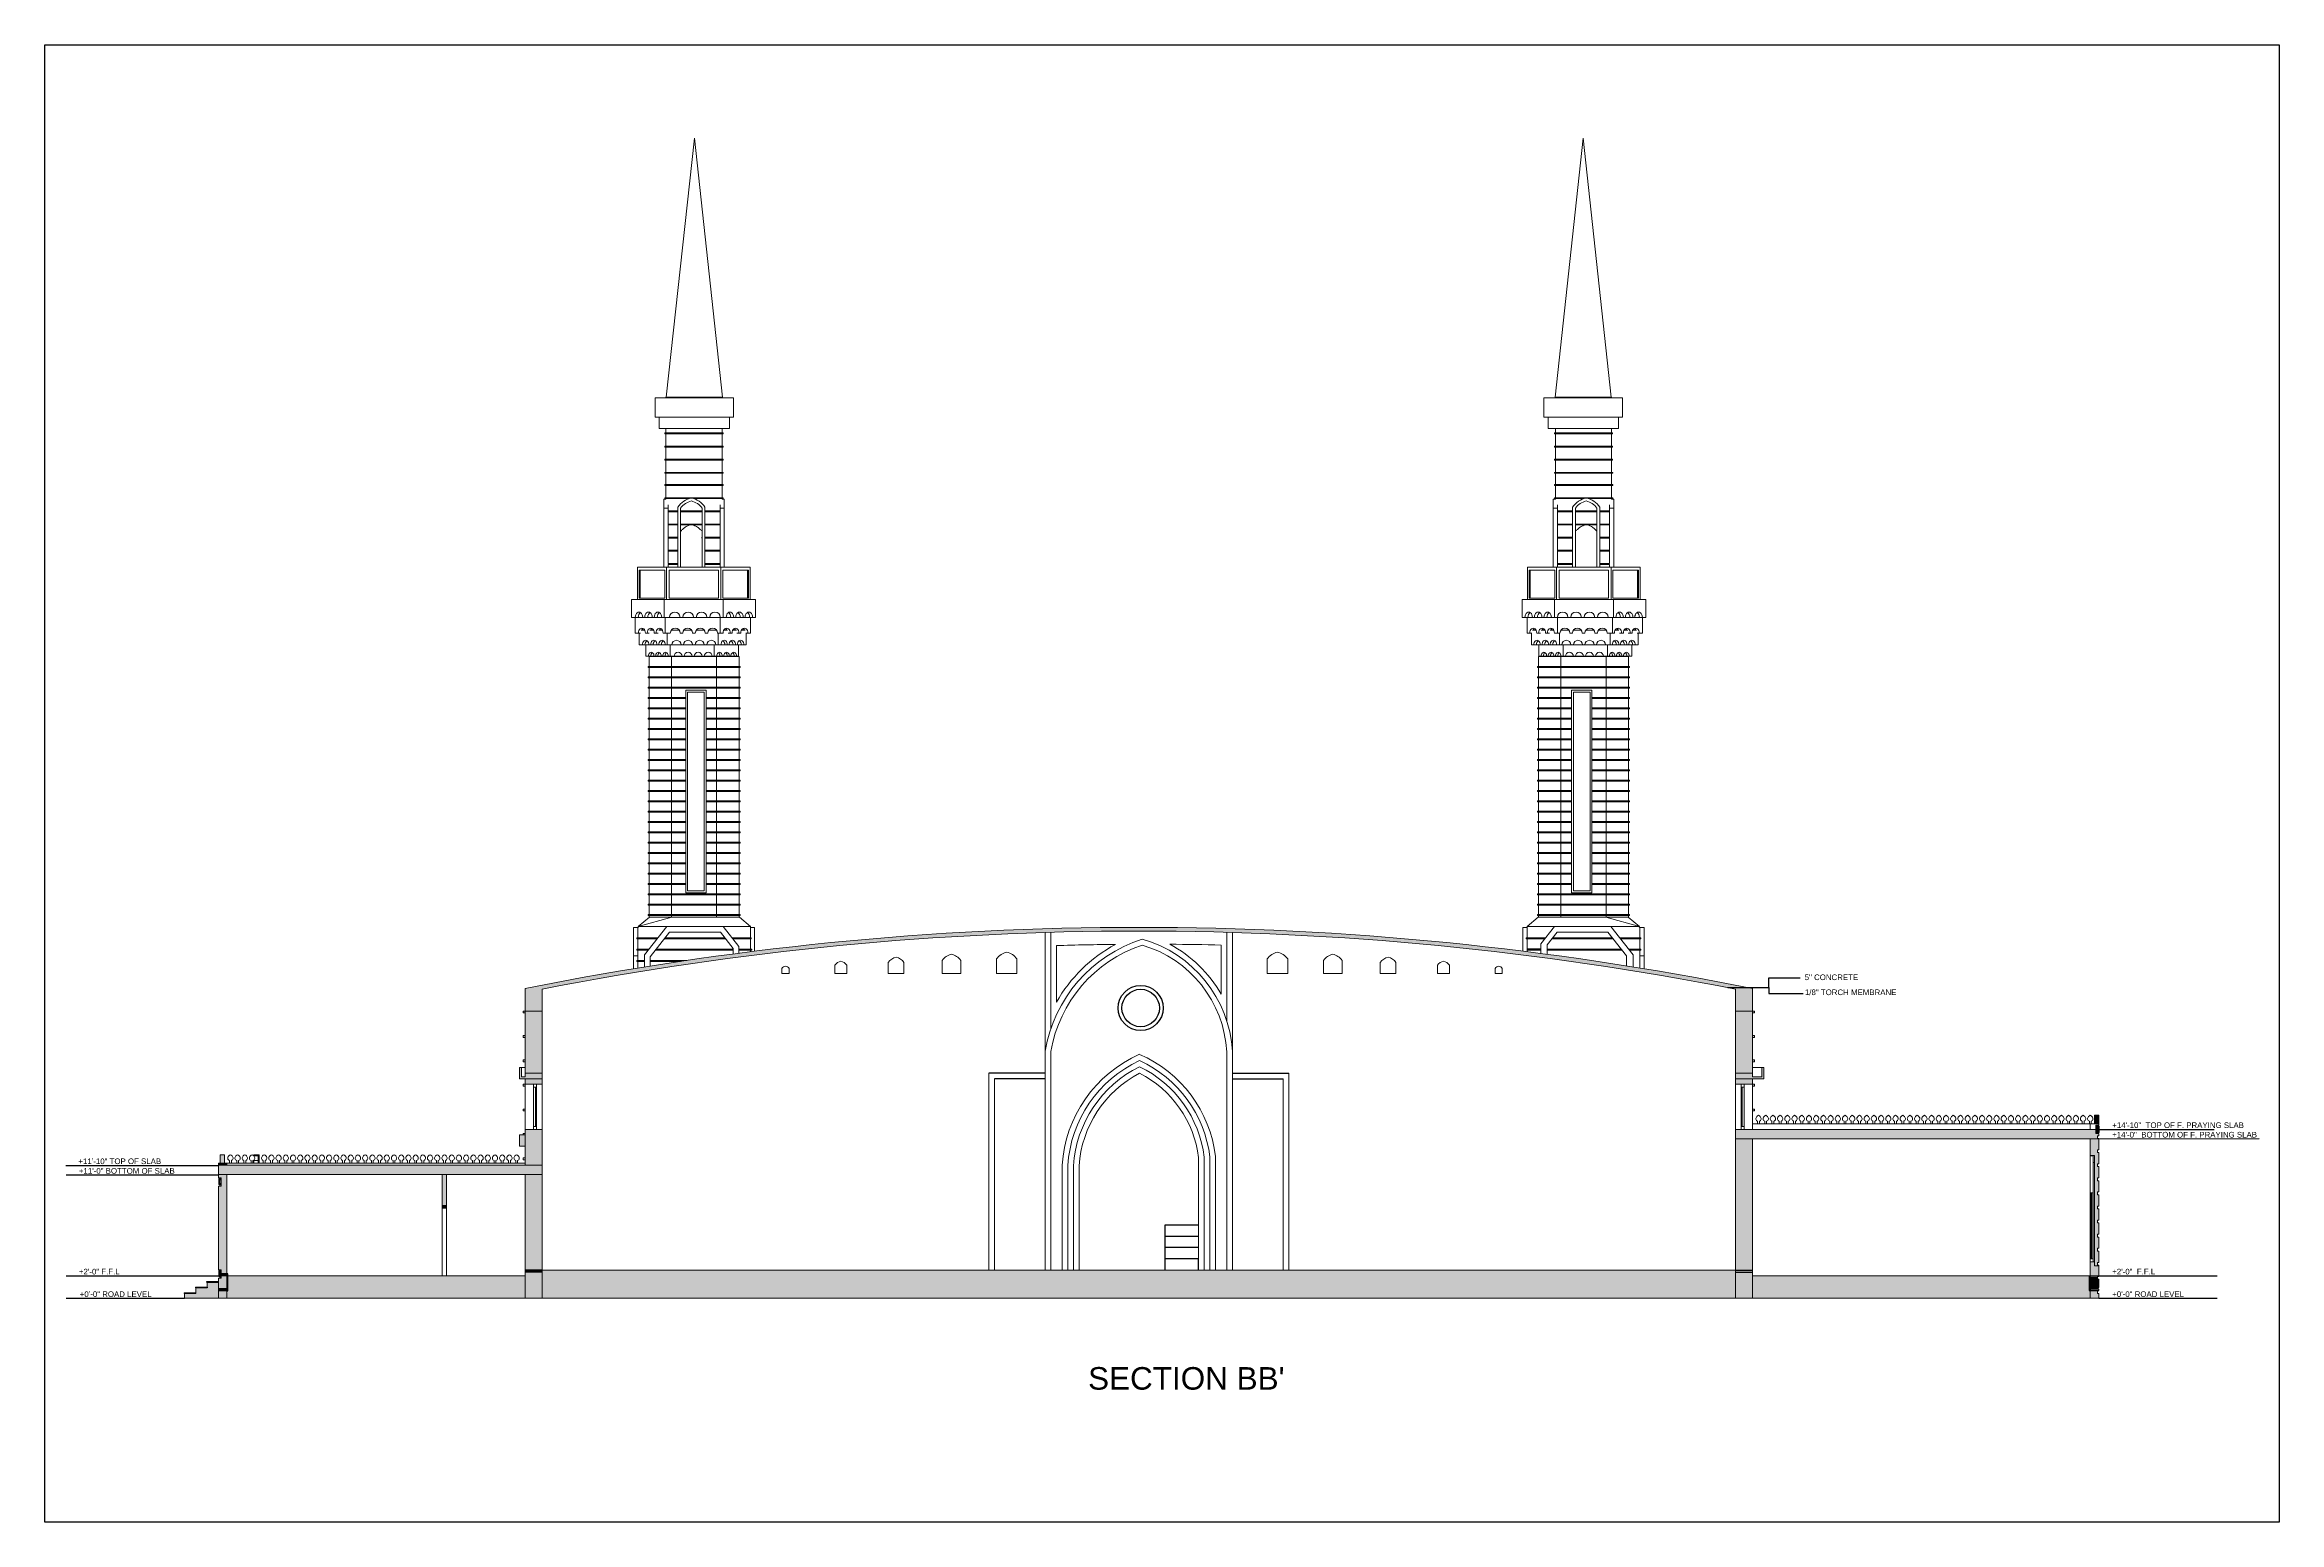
# Model space of a CAD drawing. Header units: inches. Extents: x -6210 to 141093, y -2740 to 21225.
# Drawn here: x 101664 to 104046, y 3540 to 5115 of the extents above; entities that cross this region are included whole.
import ezdxf

# ---------------------------------------------------------------- set-up
doc = ezdxf.new("R2010")
doc.units = ezdxf.units.IN
doc.header["$LTSCALE"] = 100
doc.header["$MEASUREMENT"] = 0
doc.layers.add('1text', color=6, linetype='Continuous')
doc.layers.add('walls', color=1, linetype='Continuous')
for name, color, linetype, true_color in [('BRICK HATCH', 7, 'Continuous', 0xf90105), ('CONCRETE HATCH', 7, 'Continuous', 0xb0b0b0), ('FACADE HTCH', 7, 'Continuous', 0xfafd68), ('FLOOR HATCH', 7, 'Continuous', 0xaef86d)]:
    doc.layers.add(name, color=color, linetype=linetype, true_color=true_color)
doc.styles.get("Standard").update_dxf_attribs({"font": 'arial.ttf', "height": 4})

msp = doc.modelspace()

# ---------------------------------------------------------------- hatches: boundary and pattern name
at = {"layer": 'BRICK HATCH'}
h = msp.add_hatch(color=256, dxfattribs=at)
h.dxf.hatch_style = 1
h.paths.add_polyline_path([(102194.37275, 4085.01568), (102176.37275, 4085.01568), (102176.37275, 4083.01568), (102176.37275, 4019.01568), (102194.37275, 4019.01568)])
h.paths.add_polyline_path([(102176.37275, 3921.01568), (102194.37275, 3921.01568), (102194.37275, 3959.01568), (102176.37275, 3959.01568)])
h.paths.add_polyline_path([(102194.37275, 3911.01568), (102176.37275, 3911.01568), (102176.37275, 3893.01568), (102176.37275, 3809.01568), (102194.37275, 3809.01568)])
h.paths.add_polyline_path([(102194.37275, 3807.01568), (102176.37275, 3807.01568), (102176.37275, 3779.01568), (102194.37275, 3779.01568)])
h = msp.add_hatch(color=256, dxfattribs=at)
h.dxf.hatch_style = 1
h.paths.add_polyline_path([(103484.37275, 4085.01568), (103466.37275, 4085.01568), (103466.37275, 4019.01568), (103484.37275, 4019.01568), (103484.37275, 4025.01568)])
h.paths.add_polyline_path([(103484.37275, 3948.91036), (103466.37275, 3948.91036), (103466.37275, 3809.01568), (103484.37275, 3809.01568)])
h.paths.add_polyline_path([(103484.37275, 3803.01568), (103484.37275, 3807.01568), (103466.37275, 3807.01568), (103466.37275, 3779.01568), (103484.37275, 3779.01568)])
h = msp.add_hatch(color=256, dxfattribs=at)
h.dxf.hatch_style = 1
h.paths.add_polyline_path([(103851.9401, 3937.29936), (103853.37275, 3937.29936), (103853.37275, 3948.91036), (103844.37275, 3948.91036), (103844.37275, 3930.99919), (103848.87275, 3930.99919), (103848.87275, 3923.67641), (103848.87275, 3818.01568), (103848.87275, 3813.51568), (103853.37275, 3813.51568), (103853.37275, 3814.29936), (103851.9401, 3814.29936), (103851.9401, 3817.29936), (103853.37275, 3817.29936), (103853.37275, 3829.29936), (103851.9401, 3829.29936), (103851.9401, 3832.29936), (103853.37275, 3832.29936), (103853.37275, 3844.29936), (103851.9401, 3844.29936), (103851.9401, 3847.29936), (103853.37275, 3847.29936), (103853.37275, 3859.29936), (103851.9401, 3859.29936), (103851.9401, 3862.29936), (103853.37275, 3862.29936), (103853.37275, 3874.29936), (103851.9401, 3874.29936), (103851.9401, 3877.29936), (103853.37275, 3877.29936), (103853.37275, 3889.29936), (103851.9401, 3889.29936), (103851.9401, 3892.29936), (103853.37275, 3892.29936), (103853.37275, 3904.29936), (103851.9401, 3904.29936), (103851.9401, 3907.29936), (103853.37275, 3907.29936), (103853.37275, 3919.29936), (103851.9401, 3919.29936), (103851.9401, 3922.29936), (103853.37275, 3922.29936), (103853.37275, 3925.16832), (103853.37275, 3934.29936), (103851.9401, 3934.29936), (103851.9401, 3936.52524)])
h.paths.add_polyline_path([(103853.37275, 3813.51568), (103848.87275, 3813.51568), (103848.87275, 3818.01568), (103844.37275, 3818.01568), (103844.37275, 3803.01568), (103853.37275, 3803.01568)])
h.paths.add_polyline_path([(103853.37275, 3784.29936), (103851.9401, 3784.29936), (103851.9401, 3787.29936), (103844.37275, 3787.29936), (103844.37275, 3787.01568), (103844.37275, 3779.01568), (103853.37275, 3779.01568)])
h = msp.add_hatch(color=256, dxfattribs=at)
h.dxf.hatch_style = 1
h.paths.add_polyline_path([(101849.37275, 3921.01568), (101858.37275, 3921.01568), (101858.37275, 3923.01568), (101855.74479, 3923.01568), (101855.74479, 3923.01553), (101851.24479, 3923.01553), (101849.37275, 3923.01568)])
h = msp.add_hatch(color=256, dxfattribs=at)
h.dxf.hatch_style = 1
h.paths.add_polyline_path([(101858.37275, 3911.01568), (101849.37275, 3911.01568), (101849.37275, 3907.51568), (101852.37973, 3907.51568), (101852.37973, 3898.51568), (101850.87973, 3898.51568), (101849.37275, 3898.51568), (101849.37275, 3809.51568), (101852.37973, 3809.51568), (101852.37973, 3805.01568), (101858.37275, 3805.01568)])
h.paths.add_polyline_path([(101858.37275, 3803.01568), (101852.37973, 3803.01568), (101852.37973, 3800.51568), (101850.87973, 3800.51568), (101849.37275, 3800.51568), (101849.37275, 3789.01568), (101858.37275, 3789.01568)])
h.paths.add_polyline_path([(101858.37275, 3787.01568), (101849.37275, 3787.01568), (101849.37275, 3779.01568), (101858.37275, 3779.01568)])
h = msp.add_hatch(color=256, dxfattribs=at)
h.dxf.hatch_style = 1
h.paths.add_polyline_path([(102092.37739, 3911.01568), (102087.87739, 3911.01568), (102087.87739, 3878.02188), (102092.37739, 3878.02188)])
h = msp.add_hatch(color=256, dxfattribs=at)
h.dxf.hatch_style = 1
h.paths.add_polyline_path([(101825.37275, 3785.01568), (101813.37275, 3785.01568, 1), (101813.37275, 3784.01568), (101825.37275, 3784.01568)])
h.paths.add_polyline_path([(101837.37275, 3791.01568), (101825.37275, 3791.01568, 1), (101825.37275, 3790.01568), (101837.37275, 3790.01568)])
h.paths.add_polyline_path([(101849.37275, 3797.01568), (101837.37275, 3797.01568, 1), (101837.37275, 3796.01568), (101849.37275, 3796.01568)])
h = msp.add_hatch(color=256, dxfattribs=at)
h.dxf.hatch_style = 1
h.paths.add_polyline_path([(103850.37275, 3797.79936), (103853.37275, 3797.79936), (103853.37275, 3799.29936), (103851.9401, 3799.29936), (103851.9401, 3801.01568), (103844.37275, 3801.01568), (103844.37275, 3788.79936), (103850.37275, 3788.79936)])
at = {"layer": 'CONCRETE HATCH'}
h = msp.add_hatch(color=256, dxfattribs=at)
h.dxf.hatch_style = 1
h.paths.add_polyline_path([(102194.37275, 4108.5161, -0.0971050379), (103466.37275, 4108.5161), (103466.37275, 4085.01568), (103484.37275, 4085.01568), (103484.37275, 4109.01568, 0.0997847415), (102176.37275, 4109.01568), (102176.37275, 4096.78152), (102176.37275, 4085.01568), (102194.37275, 4085.01568)])
h = msp.add_hatch(color=256, dxfattribs=at)
h.dxf.hatch_style = 1
h.paths.add_polyline_path([(102194.37275, 4019.01568), (102176.37275, 4019.01568), (102176.37275, 4015.01568), (102172.40621, 4015.01568), (102172.40621, 4025.01568), (102170.40621, 4025.01568), (102170.40621, 4013.01568), (102194.37275, 4013.01568)])
h.paths.add_polyline_path([(103496.37275, 4025.01568), (103494.37275, 4025.01568), (103494.37275, 4015.01568), (103484.37275, 4015.01568), (103484.37275, 4019.01568), (103466.37275, 4019.01568), (103466.37275, 4013.01568), (103496.37275, 4013.01568)])
h = msp.add_hatch(color=256, dxfattribs=at)
h.dxf.hatch_style = 1
h.paths.add_polyline_path([(103484.37275, 4013.01568), (103466.37275, 4013.01568), (103466.37275, 4007.01568), (103484.37275, 4007.01568)])
h.paths.add_polyline_path([(102194.37275, 4013.01568), (102176.37275, 4013.01568), (102176.37275, 4007.01568), (102194.37275, 4007.01568)])
h = msp.add_hatch(color=256, dxfattribs=at)
h.dxf.hatch_style = 1
h.paths.add_polyline_path([(103853.37275, 3954.51705), (103852.87457, 3954.51705), (103851.37457, 3954.51705), (103850.37275, 3954.51705), (103850.37275, 3958.91036), (103466.37275, 3958.91036), (103466.37275, 3948.91036), (103853.37275, 3948.91036), (103851.9401, 3949.29936), (103851.9401, 3952.29936), (103853.37275, 3952.29936)])
h = msp.add_hatch(color=256, dxfattribs=at)
h.dxf.hatch_style = 1
h.paths.add_polyline_path([(102194.37275, 3921.01568), (101849.37275, 3921.01568), (101849.37275, 3911.01568), (102194.37275, 3911.01568)])
h = msp.add_hatch(color=256, dxfattribs=at)
h.dxf.hatch_style = 1
h.paths.add_polyline_path([(102092.37739, 3878.02188), (102087.87739, 3878.02188), (102087.87739, 3875.02188), (102092.37739, 3875.02188)])
h = msp.add_hatch(color=256, dxfattribs=at)
h.dxf.hatch_style = 1
h.paths.add_polyline_path([(101858.37275, 3805.01568), (101852.37973, 3805.01568), (101852.37973, 3803.01568), (101858.37275, 3803.01568)])
h.paths.add_polyline_path([(101859.37275, 3805.01568), (101858.37275, 3805.01568), (101858.37275, 3803.01568), (101859.37275, 3803.01568)])
h.paths.add_polyline_path([(101859.37275, 3803.01568), (101858.37275, 3803.01568), (101858.37275, 3787.01568), (101859.37275, 3787.01568)])
h.paths.add_polyline_path([(101858.37275, 3789.01568), (101849.37275, 3789.01568), (101849.37275, 3787.01568), (101858.37275, 3787.01568)])
h = msp.add_hatch(color=256, dxfattribs=at)
h.dxf.hatch_style = 1
h.paths.add_polyline_path([(102194.37275, 3809.01568), (102176.37275, 3809.01568), (102176.37275, 3807.01568), (102194.37275, 3807.01568)])
h = msp.add_hatch(color=256, dxfattribs=at)
h.dxf.hatch_style = 1
h.paths.add_polyline_path([(103484.37275, 3809.01568), (103466.37275, 3809.01568), (103466.37275, 3807.01568), (103484.37275, 3807.01568)])
h.paths.add_polyline_path([(103851.9401, 3802.29936), (103853.37275, 3802.29936), (103853.37275, 3803.01568), (103844.37275, 3803.01568), (103844.37275, 3801.01568), (103851.9401, 3801.01568)])
h.paths.add_polyline_path([(103844.37275, 3801.01568), (103844.37275, 3803.01568), (103843.37275, 3803.01568), (103843.37275, 3788.79936), (103844.37275, 3788.79936)])
h.paths.add_polyline_path([(103853.37275, 3788.79936), (103850.37275, 3788.79936), (103844.37275, 3788.79936), (103844.37275, 3787.29936), (103853.37275, 3787.29936)])
h.paths.add_polyline_path([(103844.37275, 3788.79936), (103843.37275, 3788.79936), (103843.37275, 3787.29936), (103844.37275, 3787.29936)])
at = {"layer": 'FACADE HTCH'}
h = msp.add_hatch(color=256, dxfattribs=at)
h.dxf.hatch_style = 1
h.paths.add_polyline_path([(102176.37275, 3953.01568), (102170.40621, 3953.01568), (102170.40621, 3941.01568), (102176.37275, 3941.01568)])
h.paths.add_polyline_path([(102176.37275, 3954.68577), (102174.2318, 3954.68577), (102174.2318, 3953.01568), (102176.37275, 3953.01568)])
h.paths.add_polyline_path([(102176.37275, 3980.68577), (102174.2318, 3980.68577), (102174.2318, 3978.68577), (102176.37275, 3978.68577)])
h.paths.add_polyline_path([(102176.37275, 4007.01568), (102174.2318, 4007.01568), (102174.2318, 4005.01568), (102176.37275, 4005.01568)])
h.paths.add_polyline_path([(102176.37275, 4033.01568), (102174.2318, 4033.01568), (102174.2318, 4031.01568), (102176.37275, 4031.01568)])
h.paths.add_polyline_path([(102176.37275, 4059.01568), (102174.2318, 4059.01568), (102174.2318, 4057.01568), (102176.37275, 4057.01568)])
h.paths.add_polyline_path([(102176.37275, 4085.01568), (102174.2318, 4085.01568), (102174.2318, 4083.01568), (102176.37275, 4083.01568)])
h.paths.add_polyline_path([(103486.5137, 4085.01568), (103484.37275, 4085.01568), (103484.37275, 4083.01568), (103486.5137, 4083.01568)])
h.paths.add_polyline_path([(103486.5137, 4059.01568), (103484.37275, 4059.01568), (103484.37275, 4057.01568), (103486.5137, 4057.01568)])
h.paths.add_polyline_path([(103486.5137, 4033.01568), (103484.37275, 4033.01568), (103484.37275, 4031.01568), (103486.5137, 4031.01568)])
h.paths.add_polyline_path([(103486.5137, 4007.01568), (103484.37275, 4007.01568), (103484.37275, 4005.01568), (103486.5137, 4005.01568)])
h.paths.add_polyline_path([(103486.5137, 3980.68577), (103484.37275, 3980.68577), (103484.37275, 3978.68577), (103486.5137, 3978.68577)])
h = msp.add_hatch(color=256, dxfattribs=at)
h.dxf.hatch_style = 1
h.paths.add_polyline_path([(103853.37275, 3974.00807), (103848.87275, 3974.00807), (103848.87275, 3972.65495), (103853.37275, 3972.65495)])
h.paths.add_polyline_path([(103853.37275, 3972.65495), (103848.87275, 3972.65495), (103848.87275, 3967.76107), (103853.37275, 3967.76107)])
h.paths.add_polyline_path([(103853.37275, 3967.76107), (103848.87275, 3967.76107), (103848.87275, 3965.01568), (103853.37275, 3965.01568)])
h.paths.add_polyline_path([(103853.87092, 3961.83574), (103851.87092, 3961.83574), (103851.87092, 3960.4552), (103853.87092, 3960.4552)])
h.paths.add_polyline_path([(103853.87092, 3962.43664), (103853.87092, 3962.43721), (103853.87092, 3962.45997), (103853.87092, 3962.46071), (103853.87092, 3962.48397), (103853.87092, 3962.50702), (103853.87092, 3962.53), (103853.87092, 3962.53057), (103853.87092, 3962.55333), (103853.87092, 3962.55407), (103853.87092, 3962.57733), (103852.87457, 3962.57733), (103852.87457, 3961.83574), (103853.87092, 3961.83574)])
h.paths.add_polyline_path([(103852.87457, 3962.57733), (103852.87457, 3963.51705), (103851.37457, 3963.51705), (103851.37457, 3954.51705), (103852.87457, 3954.51705), (103852.87457, 3955.82694), (103851.87092, 3955.82694), (103851.87092, 3956.98925), (103852.87457, 3956.98925), (103852.87457, 3960.4552), (103851.87092, 3960.4552), (103851.87092, 3961.83574), (103852.87457, 3961.83574)])
h.paths.add_polyline_path([(103851.37457, 3963.51705), (103850.37275, 3963.51705), (103850.37275, 3954.51705), (103851.37457, 3954.51705)])
h.paths.add_polyline_path([(103853.87092, 3960.4552), (103852.87457, 3960.4552), (103852.87457, 3956.98925), (103853.87092, 3956.98925)])
h.paths.add_polyline_path([(103853.87092, 3956.98925), (103851.87092, 3956.98925), (103851.87092, 3955.82694), (103853.87092, 3955.82694)])
h.paths.add_polyline_path([(103853.87092, 3955.82694), (103852.87457, 3955.82694), (103852.87457, 3955.58235), (103853.87092, 3955.58235), (103853.87092, 3955.72222)])
h = msp.add_hatch(color=256, dxfattribs=at)
h.dxf.hatch_style = 1
h.paths.add_polyline_path([(101855.74479, 3931.79467), (101851.24479, 3931.79467), (101851.24479, 3923.01568), (101855.74479, 3923.01568)])
h.paths.add_polyline_path([(101852.37973, 3907.51568), (101850.87973, 3907.51568), (101850.87973, 3906.35545), (101851.87973, 3906.35545), (101851.87973, 3905.16081), (101850.87973, 3905.16081), (101850.87973, 3901.46572), (101851.87973, 3901.46572), (101851.87973, 3900.34799), (101850.87973, 3900.34799), (101850.87973, 3898.51568), (101852.37973, 3898.51568)])
h.paths.add_polyline_path([(101850.87973, 3906.35545), (101849.87973, 3906.35545), (101849.87973, 3905.16081), (101850.87973, 3905.16081)])
h.paths.add_polyline_path([(101850.87973, 3907.02796), (101849.87973, 3907.02796), (101849.87973, 3906.35545), (101850.87973, 3906.35545)])
h.paths.add_polyline_path([(101850.87973, 3901.46572), (101849.87973, 3901.46572), (101849.87973, 3900.34799), (101850.87973, 3900.34799)])
h.paths.add_polyline_path([(101850.87973, 3905.16081), (101849.87973, 3905.16081), (101849.87973, 3901.46572), (101850.87973, 3901.46572)])
h = msp.add_hatch(color=256, dxfattribs=at)
h.dxf.hatch_style = 1
h.paths.add_polyline_path([(101851.87973, 3906.35545), (101850.87973, 3906.35545), (101850.87973, 3905.16081), (101851.87973, 3905.16081)])
h.paths.add_polyline_path([(101851.87973, 3901.46572), (101850.87973, 3901.46572), (101850.87973, 3900.34799), (101851.87973, 3900.34799)])
h = msp.add_hatch(color=256, dxfattribs=at)
h.dxf.hatch_style = 1
h.paths.add_polyline_path([(101851.87973, 3808.34196), (101850.87973, 3808.34196), (101850.87973, 3809.00475), (101849.87973, 3809.00475), (101849.87973, 3808.34196), (101849.87973, 3807.12366), (101849.87973, 3803.45644), (101849.87973, 3802.33344), (101851.87973, 3802.33344), (101851.87973, 3803.45644), (101850.87973, 3803.45644), (101850.87973, 3807.12366), (101851.87973, 3807.12366)])
h.paths.add_polyline_path([(101852.37973, 3809.51568), (101850.87973, 3809.51568), (101850.87973, 3808.34196), (101851.87973, 3808.34196), (101851.87973, 3807.12366), (101850.87973, 3807.12366), (101850.87973, 3803.45644), (101851.87973, 3803.45644), (101851.87973, 3802.33344), (101850.87973, 3802.33344), (101850.87973, 3800.51568), (101852.37973, 3800.51568)])
h = msp.add_hatch(color=256, dxfattribs=at)
h.dxf.hatch_style = 1
h.paths.add_polyline_path([(103853.37275, 3797.5646), (103853.37275, 3797.58786), (103853.37275, 3797.61111), (103853.37275, 3797.63437), (103853.37275, 3797.65763), (103853.37275, 3797.68088), (103853.37275, 3797.70414), (103853.37275, 3797.7274), (103853.37275, 3797.75065), (103853.37275, 3797.77391), (103853.37275, 3797.79936), (103852.87457, 3797.79936), (103852.87457, 3797.38628), (103853.37275, 3797.38628), (103853.37275, 3797.40954), (103853.37275, 3797.43279), (103853.37275, 3797.45605), (103853.37275, 3797.47931), (103853.37275, 3797.50256), (103853.37275, 3797.52582), (103853.37275, 3797.54908)])
h.paths.add_polyline_path([(103851.37275, 3797.00456), (103851.37275, 3797.38628), (103851.37275, 3797.40954), (103851.37275, 3797.43279), (103851.37275, 3797.45605), (103851.37275, 3797.47931), (103851.37275, 3797.50256), (103851.37275, 3797.52582), (103851.37275, 3797.54908), (103851.37275, 3797.5646), (103851.37275, 3797.58786), (103851.37275, 3797.61111), (103851.37275, 3797.63437), (103851.37275, 3797.65763), (103851.37275, 3797.68088), (103851.37275, 3797.70414), (103851.37275, 3797.7274), (103851.37275, 3797.75065), (103851.37275, 3797.77391), (103851.37275, 3797.79936), (103850.37275, 3797.79936), (103850.37275, 3788.79936), (103851.37457, 3788.79936), (103851.37457, 3790.67158), (103851.37275, 3790.67158), (103851.37275, 3791.12957), (103851.37275, 3792.63121), (103851.37275, 3794.71196)])
h = msp.add_hatch(color=256, dxfattribs=at)
h.dxf.hatch_style = 1
h.paths.add_polyline_path([(103852.87457, 3797.00456), (103851.37457, 3797.00456), (103851.37457, 3794.71196), (103852.87457, 3794.71196)])
h.paths.add_polyline_path([(103852.87457, 3794.71196), (103851.37457, 3794.71196), (103851.37457, 3792.63121), (103852.87457, 3792.63121)])
h.paths.add_polyline_path([(103852.87457, 3792.63121), (103851.37457, 3792.63121), (103851.37457, 3791.12957), (103852.87457, 3791.12957)])
h.paths.add_polyline_path([(103853.37275, 3791.12957), (103852.87457, 3791.12957), (103852.87457, 3790.67158), (103853.37275, 3790.67158)])
h.paths.add_polyline_path([(103853.37275, 3792.63121), (103852.87457, 3792.63121), (103852.87457, 3791.12957), (103853.37275, 3791.12957)])
h.paths.add_polyline_path([(103853.37275, 3794.71196), (103852.87457, 3794.71196), (103852.87457, 3792.63121), (103853.37275, 3792.63121)])
h.paths.add_polyline_path([(103853.37275, 3797.00456), (103852.87457, 3797.00456), (103852.87457, 3794.71196), (103853.37275, 3794.71196)])
h.paths.add_polyline_path([(103853.37275, 3797.38628), (103852.87457, 3797.38628), (103852.87457, 3797.00456), (103853.37275, 3797.00456)])
h.paths.add_polyline_path([(103852.87457, 3797.79936), (103851.37457, 3797.79936), (103851.37457, 3797.00456), (103852.87457, 3797.00456)])
h = msp.add_hatch(color=256, dxfattribs=at)
h.dxf.hatch_style = 1
h.paths.add_polyline_path([(103852.87457, 3791.12957), (103851.37457, 3791.12957), (103851.37457, 3788.79936), (103852.87457, 3788.79936)])
at = {"layer": 'FLOOR HATCH'}
h = msp.add_hatch(color=256, dxfattribs=at)
h.dxf.hatch_style = 1
h.paths.add_polyline_path([(101849.37275, 3796.01568), (101837.37275, 3796.01568), (101837.37275, 3791.01568), (101837.37275, 3790.01568), (101825.37275, 3790.01568), (101825.37275, 3785.01568), (101825.37275, 3784.01568), (101813.37275, 3784.01568), (101813.37275, 3779.01568), (101825.37275, 3779.01568), (101837.37275, 3779.01568), (101849.37275, 3779.01568)])
h = msp.add_hatch(color=256, dxfattribs=at)
h.dxf.hatch_style = 1
h.paths.add_polyline_path([(103466.37275, 3809.01568), (102194.37275, 3809.01568), (102194.37275, 3779.01568), (103466.37275, 3779.01568)])
h.paths.add_polyline_path([(103843.37275, 3803.01568), (103484.37275, 3803.01568), (103484.37275, 3779.01568), (103844.37275, 3779.01568), (103844.37275, 3787.29936), (103843.37275, 3787.29936)])
h.paths.add_polyline_path([(102176.37275, 3803.01568), (101859.37275, 3803.01568), (101859.37275, 3787.01568), (101858.37275, 3779.01568), (102176.37275, 3779.01568)])

# ---------------------------------------------------------------- linework, layer by layer
msp.add_lwpolyline([(101664.25189, 5114.68925), (104045.85323, 5114.68925), (104045.85323, 3540.36414), (101664.25189, 3540.36414)], close=True)
at = {"layer": '1text'}
for p, q in [((103501.7415, 4110.14591), (103501.7415, 4120.49694)), ((103501.7415, 4120.49694), (103535.29603, 4120.49694)), ((103458.00274, 4110.14591), (103501.7415, 4110.14591)), ((103501.7415, 4110.14591), (103501.7415, 4103.91201)), ((103501.7415, 4103.91201), (103538.28602, 4103.91201)), ((103850.37275, 3959.01705), (103976.5115, 3959.01705)), ((103853.37275, 3948.91036), (104024.47714, 3949.41626)), ((101686.72701, 3920.57493), (101849.37275, 3920.57493)), ((101687.234, 3910.57493), (101849.87973, 3910.57493)), ((101687.234, 3803.01568), (101849.87973, 3803.01568)), ((103853.37275, 3803.01568), (103979.5115, 3803.01568)), ((101687.234, 3779.01568), (101813.37275, 3779.01568)), ((103853.37275, 3779.01568), (103979.5115, 3779.01568))]:
    msp.add_line(p, q, dxfattribs=at)
for points in [[(103863.64213, 3953.93251, 0, 0, 0), (103863.64213, 3950.34707, 0, 3.58544, 0), (103863.64213, 3953.93251, 3.58544, 3.58544, 0)], [(103863.68452, 3964.03921, 0, 0, 0), (103863.68452, 3960.45376, 0, 3.58544, 0), (103863.68452, 3964.03921, 3.58544, 3.58544, 0)], [(101695.89481, 3925.59708, 0, 0, 0), (101695.89481, 3922.01164, 0, 3.58544, 0), (101695.89481, 3925.59708, 3.58544, 3.58544, 0)], [(101696.4018, 3915.59708, 0, 0, 0), (101696.4018, 3912.01164, 0, 3.58544, 0), (101696.4018, 3915.59708, 3.58544, 3.58544, 0)], [(101696.4018, 3808.03784, 0, 0, 0), (101696.4018, 3804.45239, 0, 3.58544, 0), (101696.4018, 3808.03784, 3.58544, 3.58544, 0)], [(103863.64213, 3808.03784, 0, 0, 0), (103863.64213, 3804.45239, 0, 3.58544, 0), (103863.64213, 3808.03784, 3.58544, 3.58544, 0)], [(101697.34029, 3784.03784, 0, 0, 0), (101697.34029, 3780.45239, 0, 3.58544, 0), (101697.34029, 3784.03784, 3.58544, 3.58544, 0)], [(103332.44747, 3784.03784, 0, 0, 0), (103332.44747, 3780.45239, 0, 3.58544, 0), (103332.44747, 3784.03784, 3.58544, 3.58544, 0)], [(103863.47904, 3784.03784, 0, 0, 0), (103863.47904, 3780.45239, 0, 3.58544, 0), (103863.47904, 3784.03784, 3.58544, 3.58544, 0)]]:
    msp.add_lwpolyline(points, format="xyseb", dxfattribs=at)
at = {"layer": 'BRICK HATCH'}
for p, q in [((101837.37275, 3791.01568), (101837.37275, 3790.01568)), ((101825.37275, 3784.01568), (101825.37275, 3785.01568))]:
    msp.add_line(p, q, dxfattribs=at)
at = {"layer": 'walls', "linetype": 'Continuous', "lineweight": 0, "extrusion": (0, 1, 0)}
for p, q in [((102356.72927, 5015.01568), (102326.72927, 4739.01568)), ((102356.72927, 5015.01568), (102386.72927, 4739.01568)), ((103303.92488, 5015.01568), (103273.92488, 4739.01568)), ((103303.92488, 5015.01568), (103333.92488, 4739.01568)), ((102398.52084, 4738.27592), (102314.93771, 4738.27592)), ((102314.93771, 4717.91761), (102314.93771, 4738.27592)), ((102314.93771, 4717.91761), (102398.52084, 4717.91761)), ((102319.02084, 4705.64989), (102319.02084, 4717.91761)), ((102371.29235, 4739.01568), (102326.37275, 4739.01568)), ((102326.37275, 4738.27592), (102326.37275, 4739.01568)), ((102386.72927, 4739.01568), (102371.29235, 4739.01568)), ((102386.37275, 4738.27592), (102386.37275, 4739.01568)), ((102394.02084, 4705.64989), (102394.02084, 4717.91761)), ((102398.52084, 4717.91761), (102398.52084, 4738.27592)), ((103262.13332, 4738.27592), (103345.71644, 4738.27592)), ((103262.13332, 4738.27592), (103262.13332, 4717.91761)), ((103345.71644, 4717.91761), (103262.13332, 4717.91761)), ((103266.63332, 4717.91761), (103266.63332, 4705.64989)), ((103273.92488, 4739.01568), (103289.3618, 4739.01568)), ((103274.2814, 4739.01568), (103274.2814, 4738.27592)), ((103289.3618, 4739.01568), (103334.2814, 4739.01568)), ((103334.2814, 4739.01568), (103334.2814, 4738.27592)), ((103341.63332, 4717.91761), (103341.63332, 4705.64989)), ((103345.71644, 4738.27592), (103345.71644, 4717.91761)), ((102319.02084, 4705.64989), (102394.02084, 4705.64989)), ((102387.32701, 4701.01568), (102325.32701, 4701.01568)), ((102325.32701, 4700.01568), (102325.32701, 4701.01568)), ((102325.32701, 4700.01568), (102387.32701, 4700.01568)), ((102326.37275, 4701.01568), (102326.37275, 4705.64989)), ((102326.37275, 4687.01568), (102326.37275, 4700.01568)), ((102386.37275, 4701.01568), (102386.37275, 4705.64989)), ((102386.37275, 4687.01568), (102386.37275, 4700.01568)), ((102387.32701, 4700.01568), (102387.32701, 4701.01568)), ((103341.63332, 4705.64989), (103266.63332, 4705.64989)), ((103273.32714, 4701.01568), (103335.32714, 4701.01568)), ((103273.32714, 4701.01568), (103273.32714, 4700.01568)), ((103335.32714, 4700.01568), (103273.32714, 4700.01568)), ((103274.2814, 4705.64989), (103274.2814, 4701.01568)), ((103274.2814, 4700.01568), (103274.2814, 4687.01568)), ((103334.2814, 4705.64989), (103334.2814, 4701.01568)), ((103334.2814, 4700.01568), (103334.2814, 4687.01568)), ((103335.32714, 4701.01568), (103335.32714, 4700.01568)), ((102387.29574, 4673.01568), (102325.29574, 4673.01568)), ((102325.29574, 4672.01568), (102325.29574, 4673.01568)), ((102325.29574, 4672.01568), (102387.29574, 4672.01568)), ((102387.31137, 4687.01568), (102325.31137, 4687.01568)), ((102325.31137, 4686.01568), (102325.31137, 4687.01568)), ((102325.31137, 4686.01568), (102387.31137, 4686.01568)), ((102326.37275, 4673.01568), (102326.37275, 4686.01568)), ((102326.37275, 4659.01568), (102326.37275, 4672.01568)), ((102386.37275, 4673.01568), (102386.37275, 4686.01568)), ((102386.37275, 4659.01568), (102386.37275, 4672.01568)), ((102387.29574, 4672.01568), (102387.29574, 4673.01568)), ((102387.31137, 4686.01568), (102387.31137, 4687.01568)), ((103273.34278, 4687.01568), (103335.34278, 4687.01568)), ((103273.34278, 4687.01568), (103273.34278, 4686.01568)), ((103335.34278, 4686.01568), (103273.34278, 4686.01568)), ((103273.35841, 4673.01568), (103335.35841, 4673.01568)), ((103273.35841, 4673.01568), (103273.35841, 4672.01568)), ((103335.35841, 4672.01568), (103273.35841, 4672.01568)), ((103274.2814, 4686.01568), (103274.2814, 4673.01568)), ((103274.2814, 4672.01568), (103274.2814, 4659.01568)), ((103334.2814, 4686.01568), (103334.2814, 4673.01568)), ((103334.2814, 4672.01568), (103334.2814, 4659.01568)), ((103335.34278, 4687.01568), (103335.34278, 4686.01568)), ((103335.35841, 4673.01568), (103335.35841, 4672.01568)), ((102387.26447, 4646.01568), (102325.26447, 4646.01568)), ((102325.26447, 4645.01568), (102325.26447, 4646.01568)), ((102325.26447, 4645.01568), (102387.26447, 4645.01568)), ((102387.2801, 4659.01568), (102325.2801, 4659.01568)), ((102325.2801, 4658.01568), (102325.2801, 4659.01568)), ((102325.2801, 4658.01568), (102387.2801, 4658.01568)), ((102326.37275, 4646.01568), (102326.37275, 4658.01568)), ((102326.37275, 4632.01568), (102326.37275, 4645.01568)), ((102386.37275, 4646.01568), (102386.37275, 4658.01568)), ((102386.37275, 4632.01568), (102386.37275, 4645.01568)), ((102387.26447, 4645.01568), (102387.26447, 4646.01568)), ((102387.2801, 4658.01568), (102387.2801, 4659.01568)), ((103273.37405, 4659.01568), (103335.37405, 4659.01568)), ((103273.37405, 4659.01568), (103273.37405, 4658.01568)), ((103335.37405, 4658.01568), (103273.37405, 4658.01568)), ((103273.38968, 4646.01568), (103335.38968, 4646.01568)), ((103273.38968, 4646.01568), (103273.38968, 4645.01568)), ((103335.38968, 4645.01568), (103273.38968, 4645.01568)), ((103274.2814, 4658.01568), (103274.2814, 4646.01568)), ((103274.2814, 4645.01568), (103274.2814, 4632.01568)), ((103334.2814, 4658.01568), (103334.2814, 4646.01568)), ((103334.2814, 4645.01568), (103334.2814, 4632.01568)), ((103335.37405, 4659.01568), (103335.37405, 4658.01568)), ((103335.38968, 4646.01568), (103335.38968, 4645.01568)), ((102324.15408, 4630.605), (102324.15408, 4620.95091)), ((102326.37275, 4630.605), (102324.15408, 4630.605)), ((102328.65408, 4620.95091), (102324.15408, 4620.95091)), ((102324.15408, 4620.95091), (102324.15408, 4557.96845)), ((102387.24883, 4632.01568), (102325.24883, 4632.01568)), ((102325.24883, 4631.01568), (102325.24883, 4632.01568)), ((102325.24883, 4631.01568), (102351.10879, 4631.01568)), ((102326.37275, 4630.605), (102326.37275, 4631.01568)), ((102328.65408, 4620.95091), (102328.65408, 4624.49655)), ((102328.65408, 4562.01568), (102328.65408, 4620.95091)), ((102338.9994, 4557.96845), (102338.9994, 4621.9933)), ((102341.9994, 4621.02482), (102341.9994, 4557.96845)), ((102355.84002, 4631.01568), (102387.24883, 4631.01568)), ((102364.9494, 4557.96845), (102364.9494, 4621.02482)), ((102367.9494, 4621.9933), (102367.9494, 4557.96845)), ((102384.09141, 4620.95091), (102384.09141, 4624.49655)), ((102384.09141, 4557.96845), (102384.09141, 4620.95091)), ((102384.09141, 4620.95091), (102388.59141, 4620.95091)), ((102386.37275, 4630.605), (102386.37275, 4631.01568)), ((102386.37275, 4630.605), (102388.59141, 4630.605)), ((102387.24883, 4631.01568), (102387.24883, 4632.01568)), ((102388.59141, 4630.605), (102388.59141, 4620.95091)), ((102388.59141, 4620.95091), (102388.59141, 4557.96845)), ((103272.06274, 4630.605), (103272.06274, 4620.95091)), ((103274.2814, 4630.605), (103272.06274, 4630.605)), ((103276.56274, 4620.95091), (103272.06274, 4620.95091)), ((103272.06274, 4620.95091), (103272.06274, 4557.96845)), ((103273.40532, 4632.01568), (103335.40532, 4632.01568)), ((103273.40532, 4632.01568), (103273.40532, 4631.01568)), ((103304.81414, 4631.01568), (103273.40532, 4631.01568)), ((103274.2814, 4631.01568), (103274.2814, 4630.605)), ((103276.56274, 4620.95091), (103276.56274, 4624.49655)), ((103276.56274, 4557.96845), (103276.56274, 4620.95091)), ((103292.70475, 4621.9933), (103292.70475, 4557.96845)), ((103295.70475, 4557.96845), (103295.70475, 4621.02482)), ((103335.40532, 4631.01568), (103309.54536, 4631.01568)), ((103318.65475, 4621.02482), (103318.65475, 4557.96845)), ((103321.65475, 4557.96845), (103321.65475, 4621.9933)), ((103332.00007, 4620.95091), (103332.00007, 4624.49655)), ((103332.00007, 4562.01568), (103332.00007, 4620.95091)), ((103332.00007, 4620.95091), (103336.50007, 4620.95091)), ((103334.2814, 4631.01568), (103334.2814, 4630.605)), ((103334.2814, 4630.605), (103336.50007, 4630.605)), ((103335.40532, 4632.01568), (103335.40532, 4631.01568)), ((103336.50007, 4630.605), (103336.50007, 4620.95091)), ((103336.50007, 4620.95091), (103336.50007, 4557.96845)), ((102338.9994, 4618.01568), (102328.65408, 4618.01568)), ((102328.65408, 4617.01568), (102338.9994, 4617.01568)), ((102338.9994, 4604.01568), (102328.65408, 4604.01568)), ((102328.65408, 4603.01568), (102338.9994, 4603.01568)), ((102364.9494, 4618.01568), (102341.9994, 4618.01568)), ((102341.9994, 4617.01568), (102364.9494, 4617.01568)), ((102364.9494, 4604.01568), (102341.9994, 4604.01568)), ((102341.9994, 4603.01568), (102364.9494, 4603.01568)), ((102384.09141, 4618.01568), (102367.9494, 4618.01568)), ((102367.9494, 4617.01568), (102384.09141, 4617.01568)), ((102384.09141, 4604.01568), (102367.9494, 4604.01568)), ((102367.9494, 4603.01568), (102384.09141, 4603.01568)), ((103276.56274, 4618.01568), (103292.70475, 4618.01568)), ((103292.70475, 4617.01568), (103276.56274, 4617.01568)), ((103276.56274, 4604.01568), (103292.70475, 4604.01568)), ((103292.70475, 4603.01568), (103276.56274, 4603.01568)), ((103295.70475, 4618.01568), (103318.65475, 4618.01568)), ((103318.65475, 4617.01568), (103295.70475, 4617.01568)), ((103295.70475, 4604.01568), (103318.65475, 4604.01568)), ((103318.65475, 4603.01568), (103295.70475, 4603.01568)), ((103321.65475, 4618.01568), (103332.00007, 4618.01568)), ((103332.00007, 4617.01568), (103321.65475, 4617.01568)), ((103321.65475, 4604.01568), (103332.00007, 4604.01568)), ((103332.00007, 4603.01568), (103321.65475, 4603.01568)), ((102338.9994, 4590.01568), (102328.65408, 4590.01568)), ((102328.65408, 4589.01568), (102338.9994, 4589.01568)), ((102338.9994, 4576.01568), (102328.65408, 4576.01568)), ((102328.65408, 4575.01568), (102338.9994, 4575.01568)), ((102364.9494, 4590.01568), (102364.79217, 4590.01568)), ((102364.79242, 4589.01568), (102364.79217, 4590.01568)), ((102364.79242, 4589.01568), (102364.9494, 4589.01568)), ((102364.9494, 4576.01568), (102364.79561, 4576.01568)), ((102364.79586, 4575.01568), (102364.79561, 4576.01568)), ((102364.79586, 4575.01568), (102364.9494, 4575.01568)), ((102384.09141, 4590.01568), (102367.9494, 4590.01568)), ((102367.9494, 4589.01568), (102384.09141, 4589.01568)), ((102384.09141, 4576.01568), (102367.9494, 4576.01568)), ((102367.9494, 4575.01568), (102384.09141, 4575.01568)), ((103276.56274, 4590.01568), (103292.70475, 4590.01568)), ((103292.70475, 4589.01568), (103276.56274, 4589.01568)), ((103276.56274, 4576.01568), (103292.70475, 4576.01568)), ((103292.70475, 4575.01568), (103276.56274, 4575.01568)), ((103295.70475, 4590.01568), (103295.86198, 4590.01568)), ((103295.86173, 4589.01568), (103295.70475, 4589.01568)), ((103295.70475, 4576.01568), (103295.85854, 4576.01568)), ((103295.85829, 4575.01568), (103295.70475, 4575.01568)), ((103295.85829, 4575.01568), (103295.85854, 4576.01568)), ((103295.86173, 4589.01568), (103295.86198, 4590.01568)), ((103321.65475, 4590.01568), (103332.00007, 4590.01568)), ((103332.00007, 4589.01568), (103321.65475, 4589.01568)), ((103321.65475, 4576.01568), (103332.00007, 4576.01568)), ((103332.00007, 4575.01568), (103321.65475, 4575.01568)), ((102296.03158, 4523.52825), (102296.03158, 4557.96845)), ((102327.06102, 4557.96845), (102296.03158, 4557.96845)), ((102297.71283, 4554.96845), (102325.11141, 4554.96845)), ((102297.71283, 4524.96845), (102297.71283, 4554.96845)), ((102298.7294, 4524.96845), (102298.7294, 4554.96845)), ((102325.11141, 4554.96845), (102325.11141, 4524.96845)), ((102327.06102, 4523.52825), (102327.06102, 4557.96845)), ((102385.00214, 4557.96845), (102327.06102, 4557.96845)), ((102338.9994, 4562.01568), (102328.65399, 4562.01568)), ((102328.65399, 4561.01568), (102338.9994, 4561.01568)), ((102328.65408, 4557.96845), (102328.65408, 4561.01568)), ((102329.80366, 4554.96845), (102382.2595, 4554.96845)), ((102329.80366, 4524.96845), (102329.80366, 4554.96845)), ((102364.9494, 4562.01568), (102364.79905, 4562.01568)), ((102364.7993, 4561.01568), (102364.79905, 4562.01568)), ((102364.7993, 4561.01568), (102364.9494, 4561.01568)), ((102384.09141, 4562.01568), (102367.9494, 4562.01568)), ((102367.9494, 4561.01568), (102384.09141, 4561.01568)), ((102382.2595, 4554.96845), (102382.2595, 4524.96845)), ((102385.00214, 4523.52825), (102385.00214, 4557.96845)), ((102416.03158, 4557.96845), (102385.00214, 4557.96845)), ((102386.95176, 4554.96845), (102414.35033, 4554.96845)), ((102386.95176, 4524.96845), (102386.95176, 4554.96845)), ((102413.28967, 4524.96845), (102413.28967, 4554.96845)), ((102414.35033, 4554.96845), (102414.35033, 4524.96845)), ((102416.03158, 4523.52825), (102416.03158, 4557.96845)), ((103244.62257, 4557.96845), (103275.65201, 4557.96845)), ((103244.62257, 4523.52825), (103244.62257, 4557.96845)), ((103246.30382, 4554.96845), (103246.30382, 4524.96845)), ((103273.70239, 4554.96845), (103246.30382, 4554.96845)), ((103247.36448, 4524.96845), (103247.36448, 4554.96845)), ((103273.70239, 4524.96845), (103273.70239, 4554.96845)), ((103275.65201, 4557.96845), (103333.59313, 4557.96845)), ((103275.65201, 4523.52825), (103275.65201, 4557.96845)), ((103276.56274, 4562.01568), (103292.70475, 4562.01568)), ((103292.70475, 4561.01568), (103276.56274, 4561.01568)), ((103278.39465, 4554.96845), (103278.39465, 4524.96845)), ((103330.85049, 4554.96845), (103278.39465, 4554.96845)), ((103295.70475, 4562.01568), (103295.8551, 4562.01568)), ((103295.85485, 4561.01568), (103295.70475, 4561.01568)), ((103295.85485, 4561.01568), (103295.8551, 4562.01568)), ((103321.65475, 4562.01568), (103332.00016, 4562.01568)), ((103332.00016, 4561.01568), (103321.65475, 4561.01568)), ((103330.85049, 4524.96845), (103330.85049, 4554.96845)), ((103332.00007, 4557.96845), (103332.00007, 4561.01568)), ((103333.59313, 4557.96845), (103364.62257, 4557.96845)), ((103333.59313, 4523.52825), (103333.59313, 4557.96845)), ((103335.54274, 4554.96845), (103335.54274, 4524.96845)), ((103362.94132, 4554.96845), (103335.54274, 4554.96845)), ((103361.92475, 4524.96845), (103361.92475, 4554.96845)), ((103362.94132, 4524.96845), (103362.94132, 4554.96845)), ((103364.62257, 4523.52825), (103364.62257, 4557.96845)), ((102324.34578, 4523.52825), (102289.80162, 4523.52825)), ((102289.80162, 4504.52825), (102289.80162, 4523.52825)), ((102289.80162, 4504.52825), (102293.66527, 4504.52825)), ((102293.4522, 4487.7566), (102293.4522, 4504.52825)), ((102296.56188, 4504.52825), (102293.66527, 4504.52825)), ((102301.64569, 4504.52825), (102296.56188, 4504.52825)), ((102325.11141, 4524.96845), (102297.71283, 4524.96845)), ((102301.64569, 4504.52825), (102303.76701, 4504.52825)), ((102306.66362, 4504.52825), (102303.76701, 4504.52825)), ((102311.74743, 4504.52825), (102306.66362, 4504.52825)), ((102311.74743, 4504.52825), (102313.86875, 4504.52825)), ((102316.76536, 4504.52825), (102313.86875, 4504.52825)), ((102321.84917, 4504.52825), (102316.76536, 4504.52825)), ((102321.84917, 4504.52825), (102324.34578, 4504.52825)), ((102324.34578, 4504.52825), (102324.34578, 4523.52825)), ((102387.25747, 4523.52825), (102324.34578, 4523.52825)), ((102324.34578, 4504.52825), (102330.11341, 4504.52825)), ((102325.639, 4487.7566), (102325.639, 4504.52825)), ((102382.2595, 4524.96845), (102329.80366, 4524.96845)), ((102341.39942, 4504.52825), (102330.11341, 4504.52825)), ((102341.39942, 4504.52825), (102330.11341, 4504.52825)), ((102341.39942, 4504.52825), (102344.39942, 4504.52825)), ((102355.68544, 4504.52825), (102344.39942, 4504.52825)), ((102355.68544, 4504.52825), (102344.39942, 4504.52825)), ((102355.68544, 4504.52825), (102358.68544, 4504.52825)), ((102369.97145, 4504.52825), (102358.68544, 4504.52825)), ((102369.97145, 4504.52825), (102358.68544, 4504.52825)), ((102369.97145, 4504.52825), (102372.97145, 4504.52825)), ((102384.25747, 4504.52825), (102372.97145, 4504.52825)), ((102384.25747, 4504.52825), (102372.97145, 4504.52825)), ((102384.25747, 4504.52825), (102387.25747, 4504.52825)), ((102384.25747, 4487.7566), (102384.25747, 4504.52825)), ((102414.35033, 4524.96845), (102386.95176, 4524.96845)), ((102387.25747, 4504.52825), (102387.25747, 4523.52825)), ((102421.80162, 4523.52825), (102387.25747, 4523.52825)), ((102387.25747, 4504.52825), (102390.59112, 4504.52825)), ((102395.38955, 4504.52825), (102390.59112, 4504.52825)), ((102398.57153, 4504.52825), (102395.38955, 4504.52825)), ((102398.57153, 4504.52825), (102400.69285, 4504.52825)), ((102405.49129, 4504.52825), (102400.69285, 4504.52825)), ((102408.67327, 4504.52825), (102405.49129, 4504.52825)), ((102408.67327, 4504.52825), (102410.79459, 4504.52825)), ((102415.59303, 4504.52825), (102410.79459, 4504.52825)), ((102418.77501, 4504.52825), (102415.59303, 4504.52825)), ((102416.44426, 4487.7566), (102416.44426, 4504.52825)), ((102418.77501, 4504.52825), (102421.80162, 4504.52825)), ((102421.80162, 4504.52825), (102421.80162, 4523.52825)), ((103238.85253, 4523.52825), (103273.39668, 4523.52825)), ((103238.85253, 4504.52825), (103238.85253, 4523.52825)), ((103241.87914, 4504.52825), (103238.85253, 4504.52825)), ((103241.87914, 4504.52825), (103245.06112, 4504.52825)), ((103244.20989, 4487.7566), (103244.20989, 4504.52825)), ((103245.06112, 4504.52825), (103249.85956, 4504.52825)), ((103246.30382, 4524.96845), (103273.70239, 4524.96845)), ((103251.98088, 4504.52825), (103249.85956, 4504.52825)), ((103251.98088, 4504.52825), (103255.16286, 4504.52825)), ((103255.16286, 4504.52825), (103259.9613, 4504.52825)), ((103262.08262, 4504.52825), (103259.9613, 4504.52825)), ((103262.08262, 4504.52825), (103265.2646, 4504.52825)), ((103265.2646, 4504.52825), (103270.06303, 4504.52825)), ((103273.39668, 4504.52825), (103270.06303, 4504.52825)), ((103273.39668, 4523.52825), (103336.30837, 4523.52825)), ((103273.39668, 4504.52825), (103273.39668, 4523.52825)), ((103276.39668, 4504.52825), (103273.39668, 4504.52825)), ((103276.39668, 4504.52825), (103287.6827, 4504.52825)), ((103276.39668, 4504.52825), (103287.6827, 4504.52825)), ((103276.39668, 4487.7566), (103276.39668, 4504.52825)), ((103278.39465, 4524.96845), (103330.85049, 4524.96845)), ((103290.6827, 4504.52825), (103287.6827, 4504.52825)), ((103290.6827, 4504.52825), (103301.96871, 4504.52825)), ((103290.6827, 4504.52825), (103301.96871, 4504.52825)), ((103304.96871, 4504.52825), (103301.96871, 4504.52825)), ((103304.96871, 4504.52825), (103316.25473, 4504.52825)), ((103304.96871, 4504.52825), (103316.25473, 4504.52825)), ((103319.25473, 4504.52825), (103316.25473, 4504.52825)), ((103319.25473, 4504.52825), (103330.54074, 4504.52825)), ((103319.25473, 4504.52825), (103330.54074, 4504.52825)), ((103336.30837, 4504.52825), (103330.54074, 4504.52825)), ((103335.01515, 4487.7566), (103335.01515, 4504.52825)), ((103335.54274, 4524.96845), (103362.94132, 4524.96845)), ((103336.30837, 4523.52825), (103370.85253, 4523.52825)), ((103336.30837, 4504.52825), (103336.30837, 4523.52825)), ((103338.80498, 4504.52825), (103336.30837, 4504.52825)), ((103338.80498, 4504.52825), (103343.88879, 4504.52825)), ((103343.88879, 4504.52825), (103346.7854, 4504.52825)), ((103348.90672, 4504.52825), (103346.7854, 4504.52825)), ((103348.90672, 4504.52825), (103353.99053, 4504.52825)), ((103353.99053, 4504.52825), (103356.88714, 4504.52825)), ((103359.00846, 4504.52825), (103356.88714, 4504.52825)), ((103359.00846, 4504.52825), (103364.09227, 4504.52825)), ((103364.09227, 4504.52825), (103366.98888, 4504.52825)), ((103370.85253, 4504.52825), (103366.98888, 4504.52825)), ((103367.20195, 4487.7566), (103367.20195, 4504.52825)), ((103370.85253, 4504.52825), (103370.85253, 4523.52825)), ((102293.4522, 4487.7566), (102297.05219, 4487.7566)), ((102299.19502, 4487.7566), (102297.05219, 4487.7566)), ((102297.9522, 4475.21115), (102297.9522, 4487.7566)), ((102303.82343, 4490.7566), (102299.85959, 4490.7566)), ((102304.48801, 4487.7566), (102306.46457, 4487.7566)), ((102308.60739, 4487.7566), (102306.46457, 4487.7566)), ((102313.23581, 4490.7566), (102309.27197, 4490.7566)), ((102313.90038, 4487.7566), (102315.87694, 4487.7566)), ((102318.01977, 4487.7566), (102315.87694, 4487.7566)), ((102322.64818, 4490.7566), (102318.68434, 4490.7566)), ((102323.31276, 4487.7566), (102325.639, 4487.7566)), ((102325.639, 4487.7566), (102331.01303, 4487.7566)), ((102327.78579, 4475.21115), (102327.78579, 4487.7566)), ((102340.58902, 4490.7566), (102331.95288, 4490.7566)), ((102341.52887, 4487.7566), (102344.32414, 4487.7566)), ((102353.90012, 4490.7566), (102345.26399, 4490.7566)), ((102354.83998, 4487.7566), (102357.63525, 4487.7566)), ((102367.21123, 4490.7566), (102358.5751, 4490.7566)), ((102368.15108, 4487.7566), (102370.94636, 4487.7566)), ((102380.52234, 4490.7566), (102371.88621, 4490.7566)), ((102381.46219, 4487.7566), (102384.25747, 4487.7566)), ((102382.11861, 4475.21115), (102382.11861, 4487.7566)), ((102384.25747, 4487.7566), (102387.36362, 4487.7566)), ((102391.99601, 4490.7566), (102388.0282, 4490.7566)), ((102394.79944, 4487.7566), (102392.66058, 4487.7566)), ((102394.79944, 4487.7566), (102396.776, 4487.7566)), ((102401.40838, 4490.7566), (102397.44057, 4490.7566)), ((102404.21181, 4487.7566), (102402.07296, 4487.7566)), ((102404.21181, 4487.7566), (102406.18837, 4487.7566)), ((102410.82076, 4490.7566), (102406.85295, 4490.7566)), ((102413.62419, 4487.7566), (102411.48533, 4487.7566)), ((102411.9522, 4475.21115), (102411.9522, 4487.7566)), ((102413.62419, 4487.7566), (102416.44426, 4487.7566)), ((103247.02996, 4487.7566), (103244.20989, 4487.7566)), ((103247.02996, 4487.7566), (103249.16882, 4487.7566)), ((103248.70195, 4475.21115), (103248.70195, 4487.7566)), ((103249.83339, 4490.7566), (103253.8012, 4490.7566)), ((103256.44234, 4487.7566), (103254.46578, 4487.7566)), ((103256.44234, 4487.7566), (103258.58119, 4487.7566)), ((103259.24577, 4490.7566), (103263.21358, 4490.7566)), ((103265.85471, 4487.7566), (103263.87815, 4487.7566)), ((103265.85471, 4487.7566), (103267.99357, 4487.7566)), ((103268.65814, 4490.7566), (103272.62595, 4490.7566)), ((103276.39668, 4487.7566), (103273.29053, 4487.7566)), ((103279.19196, 4487.7566), (103276.39668, 4487.7566)), ((103278.53554, 4475.21115), (103278.53554, 4487.7566)), ((103280.13181, 4490.7566), (103288.76794, 4490.7566)), ((103292.50307, 4487.7566), (103289.70779, 4487.7566)), ((103293.44292, 4490.7566), (103302.07905, 4490.7566)), ((103305.81417, 4487.7566), (103303.0189, 4487.7566)), ((103306.75403, 4490.7566), (103315.39016, 4490.7566)), ((103319.12528, 4487.7566), (103316.33001, 4487.7566)), ((103320.06513, 4490.7566), (103328.70127, 4490.7566)), ((103335.01515, 4487.7566), (103329.64112, 4487.7566)), ((103332.86836, 4475.21115), (103332.86836, 4487.7566)), ((103337.34139, 4487.7566), (103335.01515, 4487.7566)), ((103338.00597, 4490.7566), (103341.96981, 4490.7566)), ((103342.63438, 4487.7566), (103344.77721, 4487.7566)), ((103346.75377, 4487.7566), (103344.77721, 4487.7566)), ((103347.41834, 4490.7566), (103351.38218, 4490.7566)), ((103352.04676, 4487.7566), (103354.18958, 4487.7566)), ((103356.16614, 4487.7566), (103354.18958, 4487.7566)), ((103356.83072, 4490.7566), (103360.79456, 4490.7566)), ((103361.45913, 4487.7566), (103363.60196, 4487.7566)), ((103362.70195, 4475.21115), (103362.70195, 4487.7566)), ((103367.20195, 4487.7566), (103363.60196, 4487.7566)), ((102297.9522, 4475.21115), (102301.28899, 4475.21115)), ((102304.03707, 4475.21115), (102301.28899, 4475.21115)), ((102308.18117, 4475.21115), (102304.03707, 4475.21115)), ((102304.83857, 4463.12388), (102304.83857, 4475.21115)), ((102304.83857, 4463.12388), (102307.7363, 4463.12388)), ((102310.12279, 4463.12388), (102307.7363, 4463.12388)), ((102308.18117, 4475.21115), (102310.01322, 4475.21115)), ((102308.37275, 4452.01568), (102308.37275, 4463.01568)), ((102332.37275, 4463.01568), (102308.37275, 4463.01568)), ((102312.76129, 4475.21115), (102310.01322, 4475.21115)), ((102313.72162, 4463.12388), (102310.12279, 4463.12388)), ((102316.9054, 4475.21115), (102312.76129, 4475.21115)), ((102313.72162, 4463.12388), (102315.31261, 4463.12388)), ((102317.69909, 4463.12388), (102315.31261, 4463.12388)), ((102316.9054, 4475.21115), (102318.73745, 4475.21115)), ((102321.29792, 4463.12388), (102317.69909, 4463.12388)), ((102321.48552, 4475.21115), (102318.73745, 4475.21115)), ((102321.29792, 4463.12388), (102322.88891, 4463.12388)), ((102325.62963, 4475.21115), (102321.48552, 4475.21115)), ((102325.2754, 4463.12388), (102322.88891, 4463.12388)), ((102328.87422, 4463.12388), (102325.2754, 4463.12388)), ((102325.62963, 4475.21115), (102327.78579, 4475.21115)), ((102326.37275, 4463.01568), (102326.37275, 4463.12388)), ((102327.78579, 4475.21115), (102332.76693, 4475.21115)), ((102328.87422, 4463.12388), (102330.74668, 4463.12388)), ((102330.74668, 4463.12388), (102330.74668, 4475.21115)), ((102330.74668, 4463.12388), (102335.07241, 4463.12388)), ((102332.37275, 4452.01568), (102332.37275, 4463.01568)), ((102380.37275, 4463.01568), (102332.37275, 4463.01568)), ((102342.51394, 4475.21115), (102332.76693, 4475.21115)), ((102343.53692, 4463.12388), (102335.07241, 4463.12388)), ((102342.51394, 4475.21115), (102345.10485, 4475.21115)), ((102343.53692, 4463.12388), (102345.78692, 4463.12388)), ((102354.85186, 4475.21115), (102345.10485, 4475.21115)), ((102354.25143, 4463.12388), (102345.78692, 4463.12388)), ((102354.25143, 4463.12388), (102356.50143, 4463.12388)), ((102354.85186, 4475.21115), (102357.44277, 4475.21115)), ((102364.96594, 4463.12388), (102356.50143, 4463.12388)), ((102367.18978, 4475.21115), (102357.44277, 4475.21115)), ((102364.96594, 4463.12388), (102367.21594, 4463.12388)), ((102367.18978, 4475.21115), (102369.78069, 4475.21115)), ((102375.68045, 4463.12388), (102367.21594, 4463.12388)), ((102379.5277, 4475.21115), (102369.78069, 4475.21115)), ((102375.68045, 4463.12388), (102377.93045, 4463.12388)), ((102377.93045, 4463.12388), (102377.93045, 4475.21115)), ((102377.93045, 4463.12388), (102380.43069, 4463.12388)), ((102379.5277, 4475.21115), (102382.11861, 4475.21115)), ((102380.37275, 4452.01568), (102380.37275, 4463.01568)), ((102404.37275, 4463.01568), (102380.37275, 4463.01568)), ((102384.02951, 4463.12388), (102380.43069, 4463.12388)), ((102382.11861, 4475.21115), (102384.99767, 4475.21115)), ((102386.416, 4463.12388), (102384.02951, 4463.12388)), ((102389.14178, 4475.21115), (102384.99767, 4475.21115)), ((102386.37275, 4463.01568), (102386.37275, 4463.12388)), ((102386.416, 4463.12388), (102388.00699, 4463.12388)), ((102391.60582, 4463.12388), (102388.00699, 4463.12388)), ((102391.88985, 4475.21115), (102389.14178, 4475.21115)), ((102393.9923, 4463.12388), (102391.60582, 4463.12388)), ((102391.88985, 4475.21115), (102393.7219, 4475.21115)), ((102397.86601, 4475.21115), (102393.7219, 4475.21115)), ((102393.9923, 4463.12388), (102395.58329, 4463.12388)), ((102399.18212, 4463.12388), (102395.58329, 4463.12388)), ((102400.61408, 4475.21115), (102397.86601, 4475.21115)), ((102401.5686, 4463.12388), (102399.18212, 4463.12388)), ((102400.61408, 4475.21115), (102402.44613, 4475.21115)), ((102401.5686, 4463.12388), (102403.83857, 4463.12388)), ((102406.59023, 4475.21115), (102402.44613, 4475.21115)), ((102403.83857, 4463.12388), (102403.83857, 4475.21115)), ((102404.37275, 4452.01568), (102404.37275, 4463.01568)), ((102409.33831, 4475.21115), (102406.59023, 4475.21115)), ((102409.33831, 4475.21115), (102411.9522, 4475.21115)), ((103251.31584, 4475.21115), (103248.70195, 4475.21115)), ((103251.31584, 4475.21115), (103254.06392, 4475.21115)), ((103254.06392, 4475.21115), (103258.20802, 4475.21115)), ((103256.2814, 4463.01568), (103280.2814, 4463.01568)), ((103256.2814, 4452.01568), (103256.2814, 4463.01568)), ((103256.81558, 4463.12388), (103256.81558, 4475.21115)), ((103259.08555, 4463.12388), (103256.81558, 4463.12388)), ((103260.04007, 4475.21115), (103258.20802, 4475.21115)), ((103259.08555, 4463.12388), (103261.47203, 4463.12388)), ((103260.04007, 4475.21115), (103262.78814, 4475.21115)), ((103261.47203, 4463.12388), (103265.07086, 4463.12388)), ((103262.78814, 4475.21115), (103266.93225, 4475.21115)), ((103266.66185, 4463.12388), (103265.07086, 4463.12388)), ((103266.66185, 4463.12388), (103269.04833, 4463.12388)), ((103268.7643, 4475.21115), (103266.93225, 4475.21115)), ((103268.7643, 4475.21115), (103271.51237, 4475.21115)), ((103269.04833, 4463.12388), (103272.64716, 4463.12388)), ((103271.51237, 4475.21115), (103275.65648, 4475.21115)), ((103274.23815, 4463.12388), (103272.64716, 4463.12388)), ((103274.23815, 4463.12388), (103276.62464, 4463.12388)), ((103274.2814, 4463.12388), (103274.2814, 4463.01568)), ((103278.53554, 4475.21115), (103275.65648, 4475.21115)), ((103276.62464, 4463.12388), (103280.22347, 4463.12388)), ((103281.12645, 4475.21115), (103278.53554, 4475.21115)), ((103282.7237, 4463.12388), (103280.22347, 4463.12388)), ((103280.2814, 4463.01568), (103328.2814, 4463.01568)), ((103280.2814, 4452.01568), (103280.2814, 4463.01568)), ((103281.12645, 4475.21115), (103290.87346, 4475.21115)), ((103282.7237, 4463.12388), (103282.7237, 4475.21115)), ((103284.9737, 4463.12388), (103282.7237, 4463.12388)), ((103284.9737, 4463.12388), (103293.43821, 4463.12388)), ((103293.46437, 4475.21115), (103290.87346, 4475.21115)), ((103295.68821, 4463.12388), (103293.43821, 4463.12388)), ((103293.46437, 4475.21115), (103303.21138, 4475.21115)), ((103295.68821, 4463.12388), (103304.15272, 4463.12388)), ((103305.80229, 4475.21115), (103303.21138, 4475.21115)), ((103306.40272, 4463.12388), (103304.15272, 4463.12388)), ((103305.80229, 4475.21115), (103315.5493, 4475.21115)), ((103306.40272, 4463.12388), (103314.86723, 4463.12388)), ((103317.11723, 4463.12388), (103314.86723, 4463.12388)), ((103318.14021, 4475.21115), (103315.5493, 4475.21115)), ((103317.11723, 4463.12388), (103325.58174, 4463.12388)), ((103318.14021, 4475.21115), (103327.88722, 4475.21115)), ((103329.90747, 4463.12388), (103325.58174, 4463.12388)), ((103332.86836, 4475.21115), (103327.88722, 4475.21115)), ((103328.2814, 4463.01568), (103352.2814, 4463.01568)), ((103328.2814, 4452.01568), (103328.2814, 4463.01568)), ((103329.90747, 4463.12388), (103329.90747, 4475.21115)), ((103331.77993, 4463.12388), (103329.90747, 4463.12388)), ((103331.77993, 4463.12388), (103335.37875, 4463.12388)), ((103335.02452, 4475.21115), (103332.86836, 4475.21115)), ((103334.2814, 4463.12388), (103334.2814, 4463.01568)), ((103335.02452, 4475.21115), (103339.16863, 4475.21115)), ((103335.37875, 4463.12388), (103337.76524, 4463.12388)), ((103339.35623, 4463.12388), (103337.76524, 4463.12388)), ((103339.16863, 4475.21115), (103341.9167, 4475.21115)), ((103339.35623, 4463.12388), (103342.95506, 4463.12388)), ((103343.74875, 4475.21115), (103341.9167, 4475.21115)), ((103342.95506, 4463.12388), (103345.34154, 4463.12388)), ((103343.74875, 4475.21115), (103347.89286, 4475.21115)), ((103346.93253, 4463.12388), (103345.34154, 4463.12388)), ((103346.93253, 4463.12388), (103350.53136, 4463.12388)), ((103347.89286, 4475.21115), (103350.64093, 4475.21115)), ((103350.53136, 4463.12388), (103352.91785, 4463.12388)), ((103352.47298, 4475.21115), (103350.64093, 4475.21115)), ((103352.2814, 4452.01568), (103352.2814, 4463.01568)), ((103352.47298, 4475.21115), (103356.61708, 4475.21115)), ((103355.81558, 4463.12388), (103352.91785, 4463.12388)), ((103355.81558, 4463.12388), (103355.81558, 4475.21115)), ((103356.61708, 4475.21115), (103359.36516, 4475.21115)), ((103362.70195, 4475.21115), (103359.36516, 4475.21115)), ((102307.37275, 4451.01568), (102307.37275, 4452.01568)), ((102331.95853, 4452.01568), (102307.37275, 4452.01568)), ((102307.37275, 4451.01568), (102331.95853, 4451.01568)), ((102307.37275, 4440.01568), (102307.37275, 4441.01568)), ((102331.95853, 4441.01568), (102307.37275, 4441.01568)), ((102307.37275, 4440.01568), (102331.95853, 4440.01568)), ((102307.37275, 4429.01568), (102307.37275, 4430.01568)), ((102331.95853, 4430.01568), (102307.37275, 4430.01568)), ((102308.37275, 4441.01568), (102308.37275, 4451.01568)), ((102308.37275, 4430.01568), (102308.37275, 4440.01568)), ((102331.95853, 4451.01568), (102331.95853, 4452.01568)), ((102380.78696, 4452.01568), (102331.95853, 4452.01568)), ((102331.95853, 4451.01568), (102380.78696, 4451.01568)), ((102331.95853, 4440.01568), (102331.95853, 4441.01568)), ((102380.78696, 4441.01568), (102331.95853, 4441.01568)), ((102331.95853, 4440.01568), (102380.78696, 4440.01568)), ((102331.95853, 4429.01568), (102331.95853, 4430.01568)), ((102380.78696, 4430.01568), (102331.95853, 4430.01568)), ((102332.37275, 4441.01568), (102332.37275, 4451.01568)), ((102332.37275, 4430.01568), (102332.37275, 4440.01568)), ((102380.37275, 4441.01568), (102380.37275, 4451.01568)), ((102380.37275, 4430.01568), (102380.37275, 4440.01568)), ((102380.78696, 4451.01568), (102380.78696, 4452.01568)), ((102405.37275, 4452.01568), (102380.78696, 4452.01568)), ((102380.78696, 4451.01568), (102405.37275, 4451.01568)), ((102380.78696, 4440.01568), (102380.78696, 4441.01568)), ((102405.37275, 4441.01568), (102380.78696, 4441.01568)), ((102380.78696, 4440.01568), (102405.37275, 4440.01568)), ((102380.78696, 4429.01568), (102380.78696, 4430.01568)), ((102405.37275, 4430.01568), (102380.78696, 4430.01568)), ((102404.37275, 4441.01568), (102404.37275, 4451.01568)), ((102404.37275, 4430.01568), (102404.37275, 4440.01568)), ((102405.37275, 4451.01568), (102405.37275, 4452.01568)), ((102405.37275, 4440.01568), (102405.37275, 4441.01568)), ((102405.37275, 4429.01568), (102405.37275, 4430.01568)), ((103255.2814, 4452.01568), (103279.86719, 4452.01568)), ((103255.2814, 4451.01568), (103255.2814, 4452.01568)), ((103279.86719, 4451.01568), (103255.2814, 4451.01568)), ((103255.2814, 4441.01568), (103279.86719, 4441.01568)), ((103255.2814, 4440.01568), (103255.2814, 4441.01568)), ((103279.86719, 4440.01568), (103255.2814, 4440.01568)), ((103255.2814, 4430.01568), (103279.86719, 4430.01568)), ((103255.2814, 4429.01568), (103255.2814, 4430.01568)), ((103256.2814, 4441.01568), (103256.2814, 4451.01568)), ((103256.2814, 4430.01568), (103256.2814, 4440.01568)), ((103279.86719, 4452.01568), (103328.69562, 4452.01568)), ((103279.86719, 4451.01568), (103279.86719, 4452.01568)), ((103328.69562, 4451.01568), (103279.86719, 4451.01568)), ((103279.86719, 4441.01568), (103328.69562, 4441.01568)), ((103279.86719, 4440.01568), (103279.86719, 4441.01568)), ((103328.69562, 4440.01568), (103279.86719, 4440.01568)), ((103279.86719, 4430.01568), (103328.69562, 4430.01568)), ((103279.86719, 4429.01568), (103279.86719, 4430.01568)), ((103280.2814, 4441.01568), (103280.2814, 4451.01568)), ((103280.2814, 4430.01568), (103280.2814, 4440.01568)), ((103328.2814, 4441.01568), (103328.2814, 4451.01568)), ((103328.2814, 4430.01568), (103328.2814, 4440.01568)), ((103328.69562, 4452.01568), (103353.2814, 4452.01568)), ((103328.69562, 4451.01568), (103328.69562, 4452.01568)), ((103353.2814, 4451.01568), (103328.69562, 4451.01568)), ((103328.69562, 4441.01568), (103353.2814, 4441.01568)), ((103328.69562, 4440.01568), (103328.69562, 4441.01568)), ((103353.2814, 4440.01568), (103328.69562, 4440.01568)), ((103328.69562, 4430.01568), (103353.2814, 4430.01568)), ((103328.69562, 4429.01568), (103328.69562, 4430.01568)), ((103352.2814, 4441.01568), (103352.2814, 4451.01568)), ((103352.2814, 4430.01568), (103352.2814, 4440.01568)), ((103353.2814, 4451.01568), (103353.2814, 4452.01568)), ((103353.2814, 4440.01568), (103353.2814, 4441.01568)), ((103353.2814, 4429.01568), (103353.2814, 4430.01568)), ((102307.37275, 4429.01568), (102331.95853, 4429.01568)), ((102331.95853, 4419.01568), (102307.37275, 4419.01568)), ((102307.37275, 4418.01568), (102307.37275, 4419.01568)), ((102307.37275, 4418.01568), (102331.95853, 4418.01568)), ((102331.95853, 4408.01568), (102307.37275, 4408.01568)), ((102307.37275, 4407.01568), (102307.37275, 4408.01568)), ((102307.37275, 4407.01568), (102331.95853, 4407.01568)), ((102308.37275, 4419.01568), (102308.37275, 4429.01568)), ((102308.37275, 4408.01568), (102308.37275, 4418.01568)), ((102308.37275, 4397.01568), (102308.37275, 4407.01568)), ((102331.95853, 4429.01568), (102380.78696, 4429.01568)), ((102331.95853, 4418.01568), (102331.95853, 4419.01568)), ((102347.41844, 4419.01568), (102331.95853, 4419.01568)), ((102331.95853, 4418.01568), (102347.41844, 4418.01568)), ((102331.95853, 4407.01568), (102331.95853, 4408.01568)), ((102347.41844, 4408.01568), (102331.95853, 4408.01568)), ((102331.95853, 4407.01568), (102347.41844, 4407.01568)), ((102332.37275, 4419.01568), (102332.37275, 4429.01568)), ((102332.37275, 4408.01568), (102332.37275, 4418.01568)), ((102332.37275, 4397.01568), (102332.37275, 4407.01568)), ((102347.41844, 4419.01568), (102347.41844, 4427.01568)), ((102347.41844, 4427.01568), (102369.08862, 4427.01568)), ((102347.41844, 4419.01568), (102347.41844, 4418.01568)), ((102347.41844, 4408.01568), (102347.41844, 4418.01568)), ((102347.41844, 4408.01568), (102347.41844, 4407.01568)), ((102347.41844, 4397.01568), (102347.41844, 4407.01568)), ((102367.08862, 4425.01568), (102349.41844, 4425.01568)), ((102349.41844, 4425.01568), (102349.41844, 4213.01568)), ((102349.41844, 4213.01568), (102349.41844, 4425.01568)), ((102349.41844, 4425.01568), (102367.08862, 4425.01568)), ((102367.08862, 4213.01568), (102367.08862, 4425.01568)), ((102367.08862, 4425.01568), (102367.08862, 4213.01568)), ((102369.08862, 4427.01568), (102369.08862, 4419.01568)), ((102380.78696, 4419.01568), (102369.08862, 4419.01568)), ((102369.08862, 4418.01568), (102369.08862, 4419.01568)), ((102369.08862, 4418.01568), (102369.08862, 4408.01568)), ((102369.08862, 4418.01568), (102380.78696, 4418.01568)), ((102380.78696, 4408.01568), (102369.08862, 4408.01568)), ((102369.08862, 4407.01568), (102369.08862, 4408.01568)), ((102369.08862, 4407.01568), (102369.08862, 4397.01568)), ((102369.08862, 4407.01568), (102380.78696, 4407.01568)), ((102380.37275, 4419.01568), (102380.37275, 4429.01568)), ((102380.37275, 4408.01568), (102380.37275, 4418.01568)), ((102380.37275, 4397.01568), (102380.37275, 4407.01568)), ((102380.78696, 4429.01568), (102405.37275, 4429.01568)), ((102380.78696, 4418.01568), (102380.78696, 4419.01568)), ((102405.37275, 4419.01568), (102380.78696, 4419.01568)), ((102380.78696, 4418.01568), (102405.37275, 4418.01568)), ((102380.78696, 4407.01568), (102380.78696, 4408.01568)), ((102405.37275, 4408.01568), (102380.78696, 4408.01568)), ((102380.78696, 4407.01568), (102405.37275, 4407.01568)), ((102404.37275, 4419.01568), (102404.37275, 4429.01568)), ((102404.37275, 4408.01568), (102404.37275, 4418.01568)), ((102404.37275, 4397.01568), (102404.37275, 4407.01568)), ((102405.37275, 4418.01568), (102405.37275, 4419.01568)), ((102405.37275, 4407.01568), (102405.37275, 4408.01568)), ((103279.86719, 4429.01568), (103255.2814, 4429.01568)), ((103255.2814, 4418.01568), (103255.2814, 4419.01568)), ((103255.2814, 4419.01568), (103279.86719, 4419.01568)), ((103279.86719, 4418.01568), (103255.2814, 4418.01568)), ((103255.2814, 4407.01568), (103255.2814, 4408.01568)), ((103255.2814, 4408.01568), (103279.86719, 4408.01568)), ((103279.86719, 4407.01568), (103255.2814, 4407.01568)), ((103256.2814, 4419.01568), (103256.2814, 4429.01568)), ((103256.2814, 4408.01568), (103256.2814, 4418.01568)), ((103256.2814, 4397.01568), (103256.2814, 4407.01568)), ((103328.69562, 4429.01568), (103279.86719, 4429.01568)), ((103279.86719, 4418.01568), (103279.86719, 4419.01568)), ((103279.86719, 4419.01568), (103291.56553, 4419.01568)), ((103291.56553, 4418.01568), (103279.86719, 4418.01568)), ((103279.86719, 4407.01568), (103279.86719, 4408.01568)), ((103279.86719, 4408.01568), (103291.56553, 4408.01568)), ((103291.56553, 4407.01568), (103279.86719, 4407.01568)), ((103280.2814, 4419.01568), (103280.2814, 4429.01568)), ((103280.2814, 4408.01568), (103280.2814, 4418.01568)), ((103280.2814, 4397.01568), (103280.2814, 4407.01568)), ((103313.23571, 4427.01568), (103291.56553, 4427.01568)), ((103291.56553, 4427.01568), (103291.56553, 4419.01568)), ((103291.56553, 4418.01568), (103291.56553, 4419.01568)), ((103291.56553, 4418.01568), (103291.56553, 4408.01568)), ((103291.56553, 4407.01568), (103291.56553, 4408.01568)), ((103291.56553, 4407.01568), (103291.56553, 4397.01568)), ((103293.56553, 4425.01568), (103311.23571, 4425.01568)), ((103293.56553, 4213.01568), (103293.56553, 4425.01568)), ((103311.23571, 4425.01568), (103293.56553, 4425.01568)), ((103293.56553, 4425.01568), (103293.56553, 4213.01568)), ((103311.23571, 4425.01568), (103311.23571, 4213.01568)), ((103311.23571, 4213.01568), (103311.23571, 4425.01568)), ((103313.23571, 4419.01568), (103313.23571, 4427.01568)), ((103313.23571, 4419.01568), (103328.69562, 4419.01568)), ((103313.23571, 4419.01568), (103313.23571, 4418.01568)), ((103328.69562, 4418.01568), (103313.23571, 4418.01568)), ((103313.23571, 4408.01568), (103313.23571, 4418.01568)), ((103313.23571, 4408.01568), (103328.69562, 4408.01568)), ((103313.23571, 4408.01568), (103313.23571, 4407.01568)), ((103328.69562, 4407.01568), (103313.23571, 4407.01568)), ((103313.23571, 4397.01568), (103313.23571, 4407.01568)), ((103328.2814, 4419.01568), (103328.2814, 4429.01568)), ((103328.2814, 4408.01568), (103328.2814, 4418.01568)), ((103328.2814, 4397.01568), (103328.2814, 4407.01568)), ((103353.2814, 4429.01568), (103328.69562, 4429.01568)), ((103328.69562, 4419.01568), (103353.2814, 4419.01568)), ((103328.69562, 4418.01568), (103328.69562, 4419.01568)), ((103353.2814, 4418.01568), (103328.69562, 4418.01568)), ((103328.69562, 4408.01568), (103353.2814, 4408.01568)), ((103328.69562, 4407.01568), (103328.69562, 4408.01568)), ((103353.2814, 4407.01568), (103328.69562, 4407.01568)), ((103352.2814, 4419.01568), (103352.2814, 4429.01568)), ((103352.2814, 4408.01568), (103352.2814, 4418.01568)), ((103352.2814, 4397.01568), (103352.2814, 4407.01568)), ((103353.2814, 4418.01568), (103353.2814, 4419.01568)), ((103353.2814, 4407.01568), (103353.2814, 4408.01568)), ((102331.95853, 4397.01568), (102307.37275, 4397.01568)), ((102307.37275, 4396.01568), (102307.37275, 4397.01568)), ((102307.37275, 4396.01568), (102331.95853, 4396.01568)), ((102331.95853, 4386.01568), (102307.37275, 4386.01568)), ((102307.37275, 4385.01568), (102307.37275, 4386.01568)), ((102307.37275, 4385.01568), (102331.95853, 4385.01568)), ((102308.37275, 4386.01568), (102308.37275, 4396.01568)), ((102308.37275, 4375.01568), (102308.37275, 4385.01568)), ((102331.95853, 4396.01568), (102331.95853, 4397.01568)), ((102347.41844, 4397.01568), (102331.95853, 4397.01568)), ((102331.95853, 4396.01568), (102347.41844, 4396.01568)), ((102331.95853, 4385.01568), (102331.95853, 4386.01568)), ((102347.41844, 4386.01568), (102331.95853, 4386.01568)), ((102331.95853, 4385.01568), (102347.41844, 4385.01568)), ((102332.37275, 4386.01568), (102332.37275, 4396.01568)), ((102332.37275, 4375.01568), (102332.37275, 4385.01568)), ((102347.41844, 4397.01568), (102347.41844, 4396.01568)), ((102347.41844, 4386.01568), (102347.41844, 4396.01568)), ((102347.41844, 4386.01568), (102347.41844, 4385.01568)), ((102347.41844, 4375.01568), (102347.41844, 4385.01568)), ((102380.78696, 4397.01568), (102369.08862, 4397.01568)), ((102369.08862, 4396.01568), (102369.08862, 4397.01568)), ((102369.08862, 4396.01568), (102369.08862, 4386.01568)), ((102369.08862, 4396.01568), (102380.78696, 4396.01568)), ((102380.78696, 4386.01568), (102369.08862, 4386.01568)), ((102369.08862, 4385.01568), (102369.08862, 4386.01568)), ((102369.08862, 4385.01568), (102369.08862, 4375.01568)), ((102369.08862, 4385.01568), (102380.78696, 4385.01568)), ((102380.37275, 4386.01568), (102380.37275, 4396.01568)), ((102380.37275, 4375.01568), (102380.37275, 4385.01568)), ((102380.78696, 4396.01568), (102380.78696, 4397.01568)), ((102405.37275, 4397.01568), (102380.78696, 4397.01568)), ((102380.78696, 4396.01568), (102405.37275, 4396.01568)), ((102380.78696, 4385.01568), (102380.78696, 4386.01568)), ((102405.37275, 4386.01568), (102380.78696, 4386.01568)), ((102380.78696, 4385.01568), (102405.37275, 4385.01568)), ((102404.37275, 4386.01568), (102404.37275, 4396.01568)), ((102404.37275, 4375.01568), (102404.37275, 4385.01568)), ((102405.37275, 4396.01568), (102405.37275, 4397.01568)), ((102405.37275, 4385.01568), (102405.37275, 4386.01568)), ((103255.2814, 4396.01568), (103255.2814, 4397.01568)), ((103255.2814, 4397.01568), (103279.86719, 4397.01568)), ((103279.86719, 4396.01568), (103255.2814, 4396.01568)), ((103255.2814, 4385.01568), (103255.2814, 4386.01568)), ((103255.2814, 4386.01568), (103279.86719, 4386.01568)), ((103279.86719, 4385.01568), (103255.2814, 4385.01568)), ((103256.2814, 4386.01568), (103256.2814, 4396.01568)), ((103256.2814, 4375.01568), (103256.2814, 4385.01568)), ((103279.86719, 4396.01568), (103279.86719, 4397.01568)), ((103279.86719, 4397.01568), (103291.56553, 4397.01568)), ((103291.56553, 4396.01568), (103279.86719, 4396.01568)), ((103279.86719, 4385.01568), (103279.86719, 4386.01568)), ((103279.86719, 4386.01568), (103291.56553, 4386.01568)), ((103291.56553, 4385.01568), (103279.86719, 4385.01568)), ((103280.2814, 4386.01568), (103280.2814, 4396.01568)), ((103280.2814, 4375.01568), (103280.2814, 4385.01568)), ((103291.56553, 4396.01568), (103291.56553, 4397.01568)), ((103291.56553, 4396.01568), (103291.56553, 4386.01568)), ((103291.56553, 4385.01568), (103291.56553, 4386.01568)), ((103291.56553, 4385.01568), (103291.56553, 4375.01568)), ((103313.23571, 4397.01568), (103328.69562, 4397.01568)), ((103313.23571, 4397.01568), (103313.23571, 4396.01568)), ((103328.69562, 4396.01568), (103313.23571, 4396.01568)), ((103313.23571, 4386.01568), (103313.23571, 4396.01568)), ((103313.23571, 4386.01568), (103328.69562, 4386.01568)), ((103313.23571, 4386.01568), (103313.23571, 4385.01568)), ((103328.69562, 4385.01568), (103313.23571, 4385.01568)), ((103313.23571, 4375.01568), (103313.23571, 4385.01568)), ((103328.2814, 4386.01568), (103328.2814, 4396.01568)), ((103328.2814, 4375.01568), (103328.2814, 4385.01568)), ((103328.69562, 4397.01568), (103353.2814, 4397.01568)), ((103328.69562, 4396.01568), (103328.69562, 4397.01568)), ((103353.2814, 4396.01568), (103328.69562, 4396.01568)), ((103328.69562, 4386.01568), (103353.2814, 4386.01568)), ((103328.69562, 4385.01568), (103328.69562, 4386.01568)), ((103353.2814, 4385.01568), (103328.69562, 4385.01568)), ((103352.2814, 4386.01568), (103352.2814, 4396.01568)), ((103352.2814, 4375.01568), (103352.2814, 4385.01568)), ((103353.2814, 4396.01568), (103353.2814, 4397.01568)), ((103353.2814, 4385.01568), (103353.2814, 4386.01568)), ((102331.95853, 4375.01568), (102307.37275, 4375.01568)), ((102307.37275, 4374.01568), (102307.37275, 4375.01568)), ((102307.37275, 4374.01568), (102331.95853, 4374.01568)), ((102331.95853, 4364.01568), (102307.37275, 4364.01568)), ((102307.37275, 4363.01568), (102307.37275, 4364.01568)), ((102307.37275, 4363.01568), (102331.95853, 4363.01568)), ((102308.37275, 4364.01568), (102308.37275, 4374.01568)), ((102308.37275, 4353.01568), (102308.37275, 4363.01568)), ((102331.95853, 4374.01568), (102331.95853, 4375.01568)), ((102347.41844, 4375.01568), (102331.95853, 4375.01568)), ((102331.95853, 4374.01568), (102347.41844, 4374.01568)), ((102331.95853, 4363.01568), (102331.95853, 4364.01568)), ((102347.41844, 4364.01568), (102331.95853, 4364.01568)), ((102331.95853, 4363.01568), (102347.41844, 4363.01568)), ((102332.37275, 4364.01568), (102332.37275, 4374.01568)), ((102332.37275, 4353.01568), (102332.37275, 4363.01568)), ((102347.41844, 4375.01568), (102347.41844, 4374.01568)), ((102347.41844, 4364.01568), (102347.41844, 4374.01568)), ((102347.41844, 4364.01568), (102347.41844, 4363.01568)), ((102347.41844, 4353.01568), (102347.41844, 4363.01568)), ((102380.78696, 4375.01568), (102369.08862, 4375.01568)), ((102369.08862, 4374.01568), (102369.08862, 4375.01568)), ((102369.08862, 4374.01568), (102369.08862, 4364.01568)), ((102369.08862, 4374.01568), (102380.78696, 4374.01568)), ((102380.78696, 4364.01568), (102369.08862, 4364.01568)), ((102369.08862, 4363.01568), (102369.08862, 4364.01568)), ((102369.08862, 4363.01568), (102369.08862, 4353.01568)), ((102369.08862, 4363.01568), (102380.78696, 4363.01568)), ((102380.37275, 4364.01568), (102380.37275, 4374.01568)), ((102380.37275, 4353.01568), (102380.37275, 4363.01568)), ((102380.78696, 4374.01568), (102380.78696, 4375.01568)), ((102405.37275, 4375.01568), (102380.78696, 4375.01568)), ((102380.78696, 4374.01568), (102405.37275, 4374.01568)), ((102380.78696, 4363.01568), (102380.78696, 4364.01568)), ((102405.37275, 4364.01568), (102380.78696, 4364.01568)), ((102380.78696, 4363.01568), (102405.37275, 4363.01568)), ((102404.37275, 4364.01568), (102404.37275, 4374.01568)), ((102404.37275, 4353.01568), (102404.37275, 4363.01568)), ((102405.37275, 4374.01568), (102405.37275, 4375.01568)), ((102405.37275, 4363.01568), (102405.37275, 4364.01568)), ((103255.2814, 4374.01568), (103255.2814, 4375.01568)), ((103255.2814, 4375.01568), (103279.86719, 4375.01568)), ((103279.86719, 4374.01568), (103255.2814, 4374.01568)), ((103255.2814, 4363.01568), (103255.2814, 4364.01568)), ((103255.2814, 4364.01568), (103279.86719, 4364.01568)), ((103279.86719, 4363.01568), (103255.2814, 4363.01568)), ((103256.2814, 4364.01568), (103256.2814, 4374.01568)), ((103256.2814, 4353.01568), (103256.2814, 4363.01568)), ((103279.86719, 4374.01568), (103279.86719, 4375.01568)), ((103279.86719, 4375.01568), (103291.56553, 4375.01568)), ((103291.56553, 4374.01568), (103279.86719, 4374.01568)), ((103279.86719, 4363.01568), (103279.86719, 4364.01568)), ((103279.86719, 4364.01568), (103291.56553, 4364.01568)), ((103291.56553, 4363.01568), (103279.86719, 4363.01568)), ((103280.2814, 4364.01568), (103280.2814, 4374.01568)), ((103280.2814, 4353.01568), (103280.2814, 4363.01568)), ((103291.56553, 4374.01568), (103291.56553, 4375.01568)), ((103291.56553, 4374.01568), (103291.56553, 4364.01568)), ((103291.56553, 4363.01568), (103291.56553, 4364.01568)), ((103291.56553, 4363.01568), (103291.56553, 4353.01568)), ((103313.23571, 4375.01568), (103328.69562, 4375.01568)), ((103313.23571, 4375.01568), (103313.23571, 4374.01568)), ((103328.69562, 4374.01568), (103313.23571, 4374.01568)), ((103313.23571, 4364.01568), (103313.23571, 4374.01568)), ((103313.23571, 4364.01568), (103328.69562, 4364.01568)), ((103313.23571, 4364.01568), (103313.23571, 4363.01568)), ((103328.69562, 4363.01568), (103313.23571, 4363.01568)), ((103313.23571, 4353.01568), (103313.23571, 4363.01568)), ((103328.2814, 4364.01568), (103328.2814, 4374.01568)), ((103328.2814, 4353.01568), (103328.2814, 4363.01568)), ((103328.69562, 4375.01568), (103353.2814, 4375.01568)), ((103328.69562, 4374.01568), (103328.69562, 4375.01568)), ((103353.2814, 4374.01568), (103328.69562, 4374.01568)), ((103328.69562, 4364.01568), (103353.2814, 4364.01568)), ((103328.69562, 4363.01568), (103328.69562, 4364.01568)), ((103353.2814, 4363.01568), (103328.69562, 4363.01568)), ((103352.2814, 4364.01568), (103352.2814, 4374.01568)), ((103352.2814, 4353.01568), (103352.2814, 4363.01568)), ((103353.2814, 4374.01568), (103353.2814, 4375.01568)), ((103353.2814, 4363.01568), (103353.2814, 4364.01568)), ((102331.95853, 4353.01568), (102307.37275, 4353.01568)), ((102307.37275, 4352.01568), (102307.37275, 4353.01568)), ((102307.37275, 4352.01568), (102331.95853, 4352.01568)), ((102331.95853, 4342.01568), (102307.37275, 4342.01568)), ((102307.37275, 4341.01568), (102307.37275, 4342.01568)), ((102307.37275, 4341.01568), (102331.95853, 4341.01568)), ((102308.37275, 4342.01568), (102308.37275, 4352.01568)), ((102308.37275, 4331.01568), (102308.37275, 4341.01568)), ((102331.95853, 4352.01568), (102331.95853, 4353.01568)), ((102347.41844, 4353.01568), (102331.95853, 4353.01568)), ((102331.95853, 4352.01568), (102347.41844, 4352.01568)), ((102331.95853, 4341.01568), (102331.95853, 4342.01568)), ((102347.41844, 4342.01568), (102331.95853, 4342.01568)), ((102331.95853, 4341.01568), (102347.41844, 4341.01568)), ((102332.37275, 4342.01568), (102332.37275, 4352.01568)), ((102332.37275, 4331.01568), (102332.37275, 4341.01568)), ((102347.41844, 4353.01568), (102347.41844, 4352.01568)), ((102347.41844, 4342.01568), (102347.41844, 4352.01568)), ((102347.41844, 4342.01568), (102347.41844, 4341.01568)), ((102347.41844, 4331.01568), (102347.41844, 4341.01568)), ((102380.78696, 4353.01568), (102369.08862, 4353.01568)), ((102369.08862, 4352.01568), (102369.08862, 4353.01568)), ((102369.08862, 4352.01568), (102369.08862, 4342.01568)), ((102369.08862, 4352.01568), (102380.78696, 4352.01568)), ((102380.78696, 4342.01568), (102369.08862, 4342.01568)), ((102369.08862, 4341.01568), (102369.08862, 4342.01568)), ((102369.08862, 4341.01568), (102369.08862, 4331.01568)), ((102369.08862, 4341.01568), (102380.78696, 4341.01568)), ((102380.37275, 4342.01568), (102380.37275, 4352.01568)), ((102380.37275, 4331.01568), (102380.37275, 4341.01568)), ((102380.78696, 4352.01568), (102380.78696, 4353.01568)), ((102405.37275, 4353.01568), (102380.78696, 4353.01568)), ((102380.78696, 4352.01568), (102405.37275, 4352.01568)), ((102380.78696, 4341.01568), (102380.78696, 4342.01568)), ((102405.37275, 4342.01568), (102380.78696, 4342.01568)), ((102380.78696, 4341.01568), (102405.37275, 4341.01568)), ((102404.37275, 4342.01568), (102404.37275, 4352.01568)), ((102404.37275, 4331.01568), (102404.37275, 4341.01568)), ((102405.37275, 4352.01568), (102405.37275, 4353.01568)), ((102405.37275, 4341.01568), (102405.37275, 4342.01568)), ((103255.2814, 4352.01568), (103255.2814, 4353.01568)), ((103255.2814, 4353.01568), (103279.86719, 4353.01568)), ((103279.86719, 4352.01568), (103255.2814, 4352.01568)), ((103255.2814, 4341.01568), (103255.2814, 4342.01568)), ((103255.2814, 4342.01568), (103279.86719, 4342.01568)), ((103279.86719, 4341.01568), (103255.2814, 4341.01568)), ((103256.2814, 4342.01568), (103256.2814, 4352.01568)), ((103256.2814, 4331.01568), (103256.2814, 4341.01568)), ((103279.86719, 4352.01568), (103279.86719, 4353.01568)), ((103279.86719, 4353.01568), (103291.56553, 4353.01568)), ((103291.56553, 4352.01568), (103279.86719, 4352.01568)), ((103279.86719, 4341.01568), (103279.86719, 4342.01568)), ((103279.86719, 4342.01568), (103291.56553, 4342.01568)), ((103291.56553, 4341.01568), (103279.86719, 4341.01568)), ((103280.2814, 4342.01568), (103280.2814, 4352.01568)), ((103280.2814, 4331.01568), (103280.2814, 4341.01568)), ((103291.56553, 4352.01568), (103291.56553, 4353.01568)), ((103291.56553, 4352.01568), (103291.56553, 4342.01568)), ((103291.56553, 4341.01568), (103291.56553, 4342.01568)), ((103291.56553, 4341.01568), (103291.56553, 4331.01568)), ((103313.23571, 4353.01568), (103328.69562, 4353.01568)), ((103313.23571, 4353.01568), (103313.23571, 4352.01568)), ((103328.69562, 4352.01568), (103313.23571, 4352.01568)), ((103313.23571, 4342.01568), (103313.23571, 4352.01568)), ((103313.23571, 4342.01568), (103328.69562, 4342.01568)), ((103313.23571, 4342.01568), (103313.23571, 4341.01568)), ((103328.69562, 4341.01568), (103313.23571, 4341.01568)), ((103313.23571, 4331.01568), (103313.23571, 4341.01568)), ((103328.2814, 4342.01568), (103328.2814, 4352.01568)), ((103328.2814, 4331.01568), (103328.2814, 4341.01568)), ((103328.69562, 4353.01568), (103353.2814, 4353.01568)), ((103328.69562, 4352.01568), (103328.69562, 4353.01568)), ((103353.2814, 4352.01568), (103328.69562, 4352.01568)), ((103328.69562, 4342.01568), (103353.2814, 4342.01568)), ((103328.69562, 4341.01568), (103328.69562, 4342.01568)), ((103353.2814, 4341.01568), (103328.69562, 4341.01568)), ((103352.2814, 4342.01568), (103352.2814, 4352.01568)), ((103352.2814, 4331.01568), (103352.2814, 4341.01568)), ((103353.2814, 4352.01568), (103353.2814, 4353.01568)), ((103353.2814, 4341.01568), (103353.2814, 4342.01568)), ((102331.95853, 4331.01568), (102307.37275, 4331.01568)), ((102307.37275, 4330.01568), (102307.37275, 4331.01568)), ((102307.37275, 4330.01568), (102331.95853, 4330.01568)), ((102331.95853, 4320.01568), (102307.37275, 4320.01568)), ((102307.37275, 4319.01568), (102307.37275, 4320.01568)), ((102307.37275, 4319.01568), (102331.95853, 4319.01568)), ((102308.37275, 4320.01568), (102308.37275, 4330.01568)), ((102308.37275, 4309.01568), (102308.37275, 4319.01568)), ((102331.95853, 4330.01568), (102331.95853, 4331.01568)), ((102347.41844, 4331.01568), (102331.95853, 4331.01568)), ((102331.95853, 4330.01568), (102347.41844, 4330.01568)), ((102331.95853, 4319.01568), (102331.95853, 4320.01568)), ((102347.41844, 4320.01568), (102331.95853, 4320.01568)), ((102331.95853, 4319.01568), (102347.41844, 4319.01568)), ((102332.37275, 4320.01568), (102332.37275, 4330.01568)), ((102332.37275, 4309.01568), (102332.37275, 4319.01568)), ((102347.41844, 4331.01568), (102347.41844, 4330.01568)), ((102347.41844, 4320.01568), (102347.41844, 4330.01568)), ((102347.41844, 4320.01568), (102347.41844, 4319.01568)), ((102347.41844, 4309.01568), (102347.41844, 4319.01568)), ((102380.78696, 4331.01568), (102369.08862, 4331.01568)), ((102369.08862, 4330.01568), (102369.08862, 4331.01568)), ((102369.08862, 4330.01568), (102369.08862, 4320.01568)), ((102369.08862, 4330.01568), (102380.78696, 4330.01568)), ((102380.78696, 4320.01568), (102369.08862, 4320.01568)), ((102369.08862, 4319.01568), (102369.08862, 4320.01568)), ((102369.08862, 4319.01568), (102369.08862, 4309.01568)), ((102369.08862, 4319.01568), (102380.78696, 4319.01568)), ((102380.37275, 4320.01568), (102380.37275, 4330.01568)), ((102380.37275, 4309.01568), (102380.37275, 4319.01568)), ((102380.78696, 4330.01568), (102380.78696, 4331.01568)), ((102405.37275, 4331.01568), (102380.78696, 4331.01568)), ((102380.78696, 4330.01568), (102405.37275, 4330.01568)), ((102380.78696, 4319.01568), (102380.78696, 4320.01568)), ((102405.37275, 4320.01568), (102380.78696, 4320.01568)), ((102380.78696, 4319.01568), (102405.37275, 4319.01568)), ((102404.37275, 4320.01568), (102404.37275, 4330.01568)), ((102404.37275, 4309.01568), (102404.37275, 4319.01568)), ((102405.37275, 4330.01568), (102405.37275, 4331.01568)), ((102405.37275, 4319.01568), (102405.37275, 4320.01568)), ((103255.2814, 4330.01568), (103255.2814, 4331.01568)), ((103255.2814, 4331.01568), (103279.86719, 4331.01568)), ((103279.86719, 4330.01568), (103255.2814, 4330.01568)), ((103255.2814, 4319.01568), (103255.2814, 4320.01568)), ((103255.2814, 4320.01568), (103279.86719, 4320.01568)), ((103279.86719, 4319.01568), (103255.2814, 4319.01568)), ((103256.2814, 4320.01568), (103256.2814, 4330.01568)), ((103256.2814, 4309.01568), (103256.2814, 4319.01568)), ((103279.86719, 4330.01568), (103279.86719, 4331.01568)), ((103279.86719, 4331.01568), (103291.56553, 4331.01568)), ((103291.56553, 4330.01568), (103279.86719, 4330.01568)), ((103279.86719, 4319.01568), (103279.86719, 4320.01568)), ((103279.86719, 4320.01568), (103291.56553, 4320.01568)), ((103291.56553, 4319.01568), (103279.86719, 4319.01568)), ((103280.2814, 4320.01568), (103280.2814, 4330.01568)), ((103280.2814, 4309.01568), (103280.2814, 4319.01568)), ((103291.56553, 4330.01568), (103291.56553, 4331.01568)), ((103291.56553, 4330.01568), (103291.56553, 4320.01568)), ((103291.56553, 4319.01568), (103291.56553, 4320.01568)), ((103291.56553, 4319.01568), (103291.56553, 4309.01568)), ((103313.23571, 4331.01568), (103328.69562, 4331.01568)), ((103313.23571, 4331.01568), (103313.23571, 4330.01568)), ((103328.69562, 4330.01568), (103313.23571, 4330.01568)), ((103313.23571, 4320.01568), (103313.23571, 4330.01568)), ((103313.23571, 4320.01568), (103328.69562, 4320.01568)), ((103313.23571, 4320.01568), (103313.23571, 4319.01568)), ((103328.69562, 4319.01568), (103313.23571, 4319.01568)), ((103313.23571, 4309.01568), (103313.23571, 4319.01568)), ((103328.2814, 4320.01568), (103328.2814, 4330.01568)), ((103328.2814, 4309.01568), (103328.2814, 4319.01568)), ((103328.69562, 4331.01568), (103353.2814, 4331.01568)), ((103328.69562, 4330.01568), (103328.69562, 4331.01568)), ((103353.2814, 4330.01568), (103328.69562, 4330.01568)), ((103328.69562, 4320.01568), (103353.2814, 4320.01568)), ((103328.69562, 4319.01568), (103328.69562, 4320.01568)), ((103353.2814, 4319.01568), (103328.69562, 4319.01568)), ((103352.2814, 4320.01568), (103352.2814, 4330.01568)), ((103352.2814, 4309.01568), (103352.2814, 4319.01568)), ((103353.2814, 4330.01568), (103353.2814, 4331.01568)), ((103353.2814, 4319.01568), (103353.2814, 4320.01568)), ((102331.95853, 4309.01568), (102307.37275, 4309.01568)), ((102307.37275, 4308.01568), (102307.37275, 4309.01568)), ((102307.37275, 4308.01568), (102331.95853, 4308.01568)), ((102331.95853, 4298.01568), (102307.37275, 4298.01568)), ((102307.37275, 4297.01568), (102307.37275, 4298.01568)), ((102307.37275, 4297.01568), (102331.95853, 4297.01568)), ((102331.95853, 4287.01568), (102307.37275, 4287.01568)), ((102307.37275, 4286.01568), (102307.37275, 4287.01568)), ((102308.37275, 4298.01568), (102308.37275, 4308.01568)), ((102308.37275, 4287.01568), (102308.37275, 4297.01568)), ((102331.95853, 4308.01568), (102331.95853, 4309.01568)), ((102347.41844, 4309.01568), (102331.95853, 4309.01568)), ((102331.95853, 4308.01568), (102347.41844, 4308.01568)), ((102331.95853, 4297.01568), (102331.95853, 4298.01568)), ((102347.41844, 4298.01568), (102331.95853, 4298.01568)), ((102331.95853, 4297.01568), (102347.41844, 4297.01568)), ((102331.95853, 4286.01568), (102331.95853, 4287.01568)), ((102347.41844, 4287.01568), (102331.95853, 4287.01568)), ((102332.37275, 4298.01568), (102332.37275, 4308.01568)), ((102332.37275, 4287.01568), (102332.37275, 4297.01568)), ((102347.41844, 4309.01568), (102347.41844, 4308.01568)), ((102347.41844, 4298.01568), (102347.41844, 4308.01568)), ((102347.41844, 4298.01568), (102347.41844, 4297.01568)), ((102347.41844, 4287.01568), (102347.41844, 4297.01568)), ((102347.41844, 4287.01568), (102347.41844, 4286.01568)), ((102380.78696, 4309.01568), (102369.08862, 4309.01568)), ((102369.08862, 4308.01568), (102369.08862, 4309.01568)), ((102369.08862, 4308.01568), (102369.08862, 4298.01568)), ((102369.08862, 4308.01568), (102380.78696, 4308.01568)), ((102380.78696, 4298.01568), (102369.08862, 4298.01568)), ((102369.08862, 4297.01568), (102369.08862, 4298.01568)), ((102369.08862, 4297.01568), (102369.08862, 4287.01568)), ((102369.08862, 4297.01568), (102380.78696, 4297.01568)), ((102380.78696, 4287.01568), (102369.08862, 4287.01568)), ((102369.08862, 4286.01568), (102369.08862, 4287.01568)), ((102380.37275, 4298.01568), (102380.37275, 4308.01568)), ((102380.37275, 4287.01568), (102380.37275, 4297.01568)), ((102380.78696, 4308.01568), (102380.78696, 4309.01568)), ((102405.37275, 4309.01568), (102380.78696, 4309.01568)), ((102380.78696, 4308.01568), (102405.37275, 4308.01568)), ((102380.78696, 4297.01568), (102380.78696, 4298.01568)), ((102405.37275, 4298.01568), (102380.78696, 4298.01568)), ((102380.78696, 4297.01568), (102405.37275, 4297.01568)), ((102380.78696, 4286.01568), (102380.78696, 4287.01568)), ((102405.37275, 4287.01568), (102380.78696, 4287.01568)), ((102404.37275, 4298.01568), (102404.37275, 4308.01568)), ((102404.37275, 4287.01568), (102404.37275, 4297.01568)), ((102405.37275, 4308.01568), (102405.37275, 4309.01568)), ((102405.37275, 4297.01568), (102405.37275, 4298.01568)), ((102405.37275, 4286.01568), (102405.37275, 4287.01568)), ((103255.2814, 4308.01568), (103255.2814, 4309.01568)), ((103255.2814, 4309.01568), (103279.86719, 4309.01568)), ((103279.86719, 4308.01568), (103255.2814, 4308.01568)), ((103255.2814, 4297.01568), (103255.2814, 4298.01568)), ((103255.2814, 4298.01568), (103279.86719, 4298.01568)), ((103279.86719, 4297.01568), (103255.2814, 4297.01568)), ((103255.2814, 4286.01568), (103255.2814, 4287.01568)), ((103255.2814, 4287.01568), (103279.86719, 4287.01568)), ((103256.2814, 4298.01568), (103256.2814, 4308.01568)), ((103256.2814, 4287.01568), (103256.2814, 4297.01568)), ((103279.86719, 4308.01568), (103279.86719, 4309.01568)), ((103279.86719, 4309.01568), (103291.56553, 4309.01568)), ((103291.56553, 4308.01568), (103279.86719, 4308.01568)), ((103279.86719, 4297.01568), (103279.86719, 4298.01568)), ((103279.86719, 4298.01568), (103291.56553, 4298.01568)), ((103291.56553, 4297.01568), (103279.86719, 4297.01568)), ((103279.86719, 4286.01568), (103279.86719, 4287.01568)), ((103279.86719, 4287.01568), (103291.56553, 4287.01568)), ((103280.2814, 4298.01568), (103280.2814, 4308.01568)), ((103280.2814, 4287.01568), (103280.2814, 4297.01568)), ((103291.56553, 4308.01568), (103291.56553, 4309.01568)), ((103291.56553, 4308.01568), (103291.56553, 4298.01568)), ((103291.56553, 4297.01568), (103291.56553, 4298.01568)), ((103291.56553, 4297.01568), (103291.56553, 4287.01568)), ((103291.56553, 4286.01568), (103291.56553, 4287.01568)), ((103313.23571, 4309.01568), (103328.69562, 4309.01568)), ((103313.23571, 4309.01568), (103313.23571, 4308.01568)), ((103328.69562, 4308.01568), (103313.23571, 4308.01568)), ((103313.23571, 4298.01568), (103313.23571, 4308.01568)), ((103313.23571, 4298.01568), (103328.69562, 4298.01568)), ((103313.23571, 4298.01568), (103313.23571, 4297.01568)), ((103328.69562, 4297.01568), (103313.23571, 4297.01568)), ((103313.23571, 4287.01568), (103313.23571, 4297.01568)), ((103313.23571, 4287.01568), (103328.69562, 4287.01568)), ((103313.23571, 4287.01568), (103313.23571, 4286.01568)), ((103328.2814, 4298.01568), (103328.2814, 4308.01568)), ((103328.2814, 4287.01568), (103328.2814, 4297.01568)), ((103328.69562, 4309.01568), (103353.2814, 4309.01568)), ((103328.69562, 4308.01568), (103328.69562, 4309.01568)), ((103353.2814, 4308.01568), (103328.69562, 4308.01568)), ((103328.69562, 4298.01568), (103353.2814, 4298.01568)), ((103328.69562, 4297.01568), (103328.69562, 4298.01568)), ((103353.2814, 4297.01568), (103328.69562, 4297.01568)), ((103328.69562, 4287.01568), (103353.2814, 4287.01568)), ((103328.69562, 4286.01568), (103328.69562, 4287.01568)), ((103352.2814, 4298.01568), (103352.2814, 4308.01568)), ((103352.2814, 4287.01568), (103352.2814, 4297.01568)), ((103353.2814, 4308.01568), (103353.2814, 4309.01568)), ((103353.2814, 4297.01568), (103353.2814, 4298.01568)), ((103353.2814, 4286.01568), (103353.2814, 4287.01568)), ((102307.37275, 4286.01568), (102331.95853, 4286.01568)), ((102331.95853, 4276.01568), (102307.37275, 4276.01568)), ((102307.37275, 4275.01568), (102307.37275, 4276.01568)), ((102307.37275, 4275.01568), (102331.95853, 4275.01568)), ((102331.95853, 4265.01568), (102307.37275, 4265.01568)), ((102307.37275, 4264.01568), (102307.37275, 4265.01568)), ((102307.37275, 4264.01568), (102331.95853, 4264.01568)), ((102308.37275, 4276.01568), (102308.37275, 4286.01568)), ((102308.37275, 4265.01568), (102308.37275, 4275.01568)), ((102308.37275, 4254.01568), (102308.37275, 4264.01568)), ((102331.95853, 4286.01568), (102347.41844, 4286.01568)), ((102331.95853, 4275.01568), (102331.95853, 4276.01568)), ((102347.41844, 4276.01568), (102331.95853, 4276.01568)), ((102331.95853, 4275.01568), (102347.41844, 4275.01568)), ((102331.95853, 4264.01568), (102331.95853, 4265.01568)), ((102347.41844, 4265.01568), (102331.95853, 4265.01568)), ((102331.95853, 4264.01568), (102347.41844, 4264.01568)), ((102332.37275, 4276.01568), (102332.37275, 4286.01568)), ((102332.37275, 4265.01568), (102332.37275, 4275.01568)), ((102332.37275, 4254.01568), (102332.37275, 4264.01568)), ((102347.41844, 4276.01568), (102347.41844, 4286.01568)), ((102347.41844, 4276.01568), (102347.41844, 4275.01568)), ((102347.41844, 4265.01568), (102347.41844, 4275.01568)), ((102347.41844, 4265.01568), (102347.41844, 4264.01568)), ((102347.41844, 4254.01568), (102347.41844, 4264.01568)), ((102369.08862, 4286.01568), (102369.08862, 4276.01568)), ((102369.08862, 4286.01568), (102380.78696, 4286.01568)), ((102380.78696, 4276.01568), (102369.08862, 4276.01568)), ((102369.08862, 4275.01568), (102369.08862, 4276.01568)), ((102369.08862, 4275.01568), (102369.08862, 4265.01568)), ((102369.08862, 4275.01568), (102380.78696, 4275.01568)), ((102380.78696, 4265.01568), (102369.08862, 4265.01568)), ((102369.08862, 4264.01568), (102369.08862, 4265.01568)), ((102369.08862, 4264.01568), (102369.08862, 4254.01568)), ((102369.08862, 4264.01568), (102380.78696, 4264.01568)), ((102380.37275, 4276.01568), (102380.37275, 4286.01568)), ((102380.37275, 4265.01568), (102380.37275, 4275.01568)), ((102380.37275, 4254.01568), (102380.37275, 4264.01568)), ((102380.78696, 4286.01568), (102405.37275, 4286.01568)), ((102380.78696, 4275.01568), (102380.78696, 4276.01568)), ((102405.37275, 4276.01568), (102380.78696, 4276.01568)), ((102380.78696, 4275.01568), (102405.37275, 4275.01568)), ((102380.78696, 4264.01568), (102380.78696, 4265.01568)), ((102405.37275, 4265.01568), (102380.78696, 4265.01568)), ((102380.78696, 4264.01568), (102405.37275, 4264.01568)), ((102404.37275, 4276.01568), (102404.37275, 4286.01568)), ((102404.37275, 4265.01568), (102404.37275, 4275.01568)), ((102404.37275, 4254.01568), (102404.37275, 4264.01568)), ((102405.37275, 4275.01568), (102405.37275, 4276.01568)), ((102405.37275, 4264.01568), (102405.37275, 4265.01568)), ((103279.86719, 4286.01568), (103255.2814, 4286.01568)), ((103255.2814, 4275.01568), (103255.2814, 4276.01568)), ((103255.2814, 4276.01568), (103279.86719, 4276.01568)), ((103279.86719, 4275.01568), (103255.2814, 4275.01568)), ((103255.2814, 4264.01568), (103255.2814, 4265.01568)), ((103255.2814, 4265.01568), (103279.86719, 4265.01568)), ((103279.86719, 4264.01568), (103255.2814, 4264.01568)), ((103256.2814, 4276.01568), (103256.2814, 4286.01568)), ((103256.2814, 4265.01568), (103256.2814, 4275.01568)), ((103256.2814, 4254.01568), (103256.2814, 4264.01568)), ((103291.56553, 4286.01568), (103279.86719, 4286.01568)), ((103279.86719, 4275.01568), (103279.86719, 4276.01568)), ((103279.86719, 4276.01568), (103291.56553, 4276.01568)), ((103291.56553, 4275.01568), (103279.86719, 4275.01568)), ((103279.86719, 4264.01568), (103279.86719, 4265.01568)), ((103279.86719, 4265.01568), (103291.56553, 4265.01568)), ((103291.56553, 4264.01568), (103279.86719, 4264.01568)), ((103280.2814, 4276.01568), (103280.2814, 4286.01568)), ((103280.2814, 4265.01568), (103280.2814, 4275.01568)), ((103280.2814, 4254.01568), (103280.2814, 4264.01568)), ((103291.56553, 4286.01568), (103291.56553, 4276.01568)), ((103291.56553, 4275.01568), (103291.56553, 4276.01568)), ((103291.56553, 4275.01568), (103291.56553, 4265.01568)), ((103291.56553, 4264.01568), (103291.56553, 4265.01568)), ((103291.56553, 4264.01568), (103291.56553, 4254.01568)), ((103328.69562, 4286.01568), (103313.23571, 4286.01568)), ((103313.23571, 4276.01568), (103313.23571, 4286.01568)), ((103313.23571, 4276.01568), (103328.69562, 4276.01568)), ((103313.23571, 4276.01568), (103313.23571, 4275.01568)), ((103328.69562, 4275.01568), (103313.23571, 4275.01568)), ((103313.23571, 4265.01568), (103313.23571, 4275.01568)), ((103313.23571, 4265.01568), (103328.69562, 4265.01568)), ((103313.23571, 4265.01568), (103313.23571, 4264.01568)), ((103328.69562, 4264.01568), (103313.23571, 4264.01568)), ((103313.23571, 4254.01568), (103313.23571, 4264.01568)), ((103328.2814, 4276.01568), (103328.2814, 4286.01568)), ((103328.2814, 4265.01568), (103328.2814, 4275.01568)), ((103328.2814, 4254.01568), (103328.2814, 4264.01568)), ((103353.2814, 4286.01568), (103328.69562, 4286.01568)), ((103328.69562, 4276.01568), (103353.2814, 4276.01568)), ((103328.69562, 4275.01568), (103328.69562, 4276.01568)), ((103353.2814, 4275.01568), (103328.69562, 4275.01568)), ((103328.69562, 4265.01568), (103353.2814, 4265.01568)), ((103328.69562, 4264.01568), (103328.69562, 4265.01568)), ((103353.2814, 4264.01568), (103328.69562, 4264.01568)), ((103352.2814, 4276.01568), (103352.2814, 4286.01568)), ((103352.2814, 4265.01568), (103352.2814, 4275.01568)), ((103352.2814, 4254.01568), (103352.2814, 4264.01568)), ((103353.2814, 4275.01568), (103353.2814, 4276.01568)), ((103353.2814, 4264.01568), (103353.2814, 4265.01568)), ((102331.95853, 4254.01568), (102307.37275, 4254.01568)), ((102307.37275, 4253.01568), (102307.37275, 4254.01568)), ((102307.37275, 4253.01568), (102331.95853, 4253.01568)), ((102331.95853, 4243.01568), (102307.37275, 4243.01568)), ((102307.37275, 4242.01568), (102307.37275, 4243.01568)), ((102307.37275, 4242.01568), (102331.95853, 4242.01568)), ((102308.37275, 4243.01568), (102308.37275, 4253.01568)), ((102308.37275, 4232.01568), (102308.37275, 4242.01568)), ((102331.95853, 4253.01568), (102331.95853, 4254.01568)), ((102347.41844, 4254.01568), (102331.95853, 4254.01568)), ((102331.95853, 4253.01568), (102347.41844, 4253.01568)), ((102331.95853, 4242.01568), (102331.95853, 4243.01568)), ((102347.41844, 4243.01568), (102331.95853, 4243.01568)), ((102331.95853, 4242.01568), (102347.41844, 4242.01568)), ((102332.37275, 4243.01568), (102332.37275, 4253.01568)), ((102332.37275, 4232.01568), (102332.37275, 4242.01568)), ((102347.41844, 4254.01568), (102347.41844, 4253.01568)), ((102347.41844, 4243.01568), (102347.41844, 4253.01568)), ((102347.41844, 4243.01568), (102347.41844, 4242.01568)), ((102347.41844, 4232.01568), (102347.41844, 4242.01568)), ((102380.78696, 4254.01568), (102369.08862, 4254.01568)), ((102369.08862, 4253.01568), (102369.08862, 4254.01568)), ((102369.08862, 4253.01568), (102369.08862, 4243.01568)), ((102369.08862, 4253.01568), (102380.78696, 4253.01568)), ((102380.78696, 4243.01568), (102369.08862, 4243.01568)), ((102369.08862, 4242.01568), (102369.08862, 4243.01568)), ((102369.08862, 4242.01568), (102369.08862, 4232.01568)), ((102369.08862, 4242.01568), (102380.78696, 4242.01568)), ((102380.37275, 4243.01568), (102380.37275, 4253.01568)), ((102380.37275, 4232.01568), (102380.37275, 4242.01568)), ((102380.78696, 4253.01568), (102380.78696, 4254.01568)), ((102405.37275, 4254.01568), (102380.78696, 4254.01568)), ((102380.78696, 4253.01568), (102405.37275, 4253.01568)), ((102380.78696, 4242.01568), (102380.78696, 4243.01568)), ((102405.37275, 4243.01568), (102380.78696, 4243.01568)), ((102380.78696, 4242.01568), (102405.37275, 4242.01568)), ((102404.37275, 4243.01568), (102404.37275, 4253.01568)), ((102404.37275, 4232.01568), (102404.37275, 4242.01568)), ((102405.37275, 4253.01568), (102405.37275, 4254.01568)), ((102405.37275, 4242.01568), (102405.37275, 4243.01568)), ((103255.2814, 4253.01568), (103255.2814, 4254.01568)), ((103255.2814, 4254.01568), (103279.86719, 4254.01568)), ((103279.86719, 4253.01568), (103255.2814, 4253.01568)), ((103255.2814, 4242.01568), (103255.2814, 4243.01568)), ((103255.2814, 4243.01568), (103279.86719, 4243.01568)), ((103279.86719, 4242.01568), (103255.2814, 4242.01568)), ((103256.2814, 4243.01568), (103256.2814, 4253.01568)), ((103256.2814, 4232.01568), (103256.2814, 4242.01568)), ((103279.86719, 4253.01568), (103279.86719, 4254.01568)), ((103279.86719, 4254.01568), (103291.56553, 4254.01568)), ((103291.56553, 4253.01568), (103279.86719, 4253.01568)), ((103279.86719, 4242.01568), (103279.86719, 4243.01568)), ((103279.86719, 4243.01568), (103291.56553, 4243.01568)), ((103291.56553, 4242.01568), (103279.86719, 4242.01568)), ((103280.2814, 4243.01568), (103280.2814, 4253.01568)), ((103280.2814, 4232.01568), (103280.2814, 4242.01568)), ((103291.56553, 4253.01568), (103291.56553, 4254.01568)), ((103291.56553, 4253.01568), (103291.56553, 4243.01568)), ((103291.56553, 4242.01568), (103291.56553, 4243.01568)), ((103291.56553, 4242.01568), (103291.56553, 4232.01568)), ((103313.23571, 4254.01568), (103328.69562, 4254.01568)), ((103313.23571, 4254.01568), (103313.23571, 4253.01568)), ((103328.69562, 4253.01568), (103313.23571, 4253.01568)), ((103313.23571, 4243.01568), (103313.23571, 4253.01568)), ((103313.23571, 4243.01568), (103328.69562, 4243.01568)), ((103313.23571, 4243.01568), (103313.23571, 4242.01568)), ((103328.69562, 4242.01568), (103313.23571, 4242.01568)), ((103313.23571, 4232.01568), (103313.23571, 4242.01568)), ((103328.2814, 4243.01568), (103328.2814, 4253.01568)), ((103328.2814, 4232.01568), (103328.2814, 4242.01568)), ((103328.69562, 4254.01568), (103353.2814, 4254.01568)), ((103328.69562, 4253.01568), (103328.69562, 4254.01568)), ((103353.2814, 4253.01568), (103328.69562, 4253.01568)), ((103328.69562, 4243.01568), (103353.2814, 4243.01568)), ((103328.69562, 4242.01568), (103328.69562, 4243.01568)), ((103353.2814, 4242.01568), (103328.69562, 4242.01568)), ((103352.2814, 4243.01568), (103352.2814, 4253.01568)), ((103352.2814, 4232.01568), (103352.2814, 4242.01568)), ((103353.2814, 4253.01568), (103353.2814, 4254.01568)), ((103353.2814, 4242.01568), (103353.2814, 4243.01568)), ((102331.95853, 4232.01568), (102307.37275, 4232.01568)), ((102307.37275, 4231.01568), (102307.37275, 4232.01568)), ((102307.37275, 4231.01568), (102331.95853, 4231.01568)), ((102331.95853, 4221.01568), (102307.37275, 4221.01568)), ((102307.37275, 4220.01568), (102307.37275, 4221.01568)), ((102307.37275, 4220.01568), (102331.95853, 4220.01568)), ((102308.37275, 4221.01568), (102308.37275, 4231.01568)), ((102308.37275, 4210.01568), (102308.37275, 4220.01568)), ((102331.95853, 4231.01568), (102331.95853, 4232.01568)), ((102347.41844, 4232.01568), (102331.95853, 4232.01568)), ((102331.95853, 4231.01568), (102347.41844, 4231.01568)), ((102331.95853, 4220.01568), (102331.95853, 4221.01568)), ((102347.41844, 4221.01568), (102331.95853, 4221.01568)), ((102331.95853, 4220.01568), (102347.41844, 4220.01568)), ((102332.37275, 4221.01568), (102332.37275, 4231.01568)), ((102332.37275, 4210.01568), (102332.37275, 4220.01568)), ((102347.41844, 4232.01568), (102347.41844, 4231.01568)), ((102347.41844, 4221.01568), (102347.41844, 4231.01568)), ((102347.41844, 4221.01568), (102347.41844, 4220.01568)), ((102347.41844, 4211.01568), (102347.41844, 4220.01568)), ((102380.78696, 4232.01568), (102369.08862, 4232.01568)), ((102369.08862, 4231.01568), (102369.08862, 4232.01568)), ((102369.08862, 4231.01568), (102369.08862, 4221.01568)), ((102369.08862, 4231.01568), (102380.78696, 4231.01568)), ((102380.78696, 4221.01568), (102369.08862, 4221.01568)), ((102369.08862, 4220.01568), (102369.08862, 4221.01568)), ((102369.08862, 4220.01568), (102369.08862, 4211.01568)), ((102369.08862, 4220.01568), (102380.78696, 4220.01568)), ((102380.37275, 4221.01568), (102380.37275, 4231.01568)), ((102380.37275, 4210.01568), (102380.37275, 4220.01568)), ((102380.78696, 4231.01568), (102380.78696, 4232.01568)), ((102405.37275, 4232.01568), (102380.78696, 4232.01568)), ((102380.78696, 4231.01568), (102405.37275, 4231.01568)), ((102380.78696, 4220.01568), (102380.78696, 4221.01568)), ((102405.37275, 4221.01568), (102380.78696, 4221.01568)), ((102380.78696, 4220.01568), (102405.37275, 4220.01568)), ((102404.37275, 4221.01568), (102404.37275, 4231.01568)), ((102404.37275, 4210.01568), (102404.37275, 4220.01568)), ((102405.37275, 4231.01568), (102405.37275, 4232.01568)), ((102405.37275, 4220.01568), (102405.37275, 4221.01568)), ((103255.2814, 4231.01568), (103255.2814, 4232.01568)), ((103255.2814, 4232.01568), (103279.86719, 4232.01568)), ((103279.86719, 4231.01568), (103255.2814, 4231.01568)), ((103255.2814, 4220.01568), (103255.2814, 4221.01568)), ((103255.2814, 4221.01568), (103279.86719, 4221.01568)), ((103279.86719, 4220.01568), (103255.2814, 4220.01568)), ((103256.2814, 4221.01568), (103256.2814, 4231.01568)), ((103256.2814, 4210.01568), (103256.2814, 4220.01568)), ((103279.86719, 4231.01568), (103279.86719, 4232.01568)), ((103279.86719, 4232.01568), (103291.56553, 4232.01568)), ((103291.56553, 4231.01568), (103279.86719, 4231.01568)), ((103279.86719, 4220.01568), (103279.86719, 4221.01568)), ((103279.86719, 4221.01568), (103291.56553, 4221.01568)), ((103291.56553, 4220.01568), (103279.86719, 4220.01568)), ((103280.2814, 4221.01568), (103280.2814, 4231.01568)), ((103280.2814, 4210.01568), (103280.2814, 4220.01568)), ((103291.56553, 4231.01568), (103291.56553, 4232.01568)), ((103291.56553, 4231.01568), (103291.56553, 4221.01568)), ((103291.56553, 4220.01568), (103291.56553, 4221.01568)), ((103291.56553, 4220.01568), (103291.56553, 4211.01568)), ((103313.23571, 4232.01568), (103328.69562, 4232.01568)), ((103313.23571, 4232.01568), (103313.23571, 4231.01568)), ((103328.69562, 4231.01568), (103313.23571, 4231.01568)), ((103313.23571, 4221.01568), (103313.23571, 4231.01568)), ((103313.23571, 4221.01568), (103328.69562, 4221.01568)), ((103313.23571, 4221.01568), (103313.23571, 4220.01568)), ((103328.69562, 4220.01568), (103313.23571, 4220.01568)), ((103313.23571, 4211.01568), (103313.23571, 4220.01568)), ((103328.2814, 4221.01568), (103328.2814, 4231.01568)), ((103328.2814, 4210.01568), (103328.2814, 4220.01568)), ((103328.69562, 4232.01568), (103353.2814, 4232.01568)), ((103328.69562, 4231.01568), (103328.69562, 4232.01568)), ((103353.2814, 4231.01568), (103328.69562, 4231.01568)), ((103328.69562, 4221.01568), (103353.2814, 4221.01568)), ((103328.69562, 4220.01568), (103328.69562, 4221.01568)), ((103353.2814, 4220.01568), (103328.69562, 4220.01568)), ((103352.2814, 4221.01568), (103352.2814, 4231.01568)), ((103352.2814, 4210.01568), (103352.2814, 4220.01568)), ((103353.2814, 4231.01568), (103353.2814, 4232.01568)), ((103353.2814, 4220.01568), (103353.2814, 4221.01568)), ((102307.37275, 4209.01568), (102307.37275, 4210.01568)), ((102331.95853, 4210.01568), (102307.37275, 4210.01568)), ((102307.37275, 4209.01568), (102331.95853, 4209.01568)), ((102307.37275, 4198.01568), (102307.37275, 4199.01568)), ((102331.95853, 4199.01568), (102307.37275, 4199.01568)), ((102307.37275, 4198.01568), (102331.95853, 4198.01568)), ((102308.37275, 4199.01568), (102308.37275, 4209.01568)), ((102308.37275, 4188.01568), (102308.37275, 4198.01568)), ((102331.95853, 4209.01568), (102331.95853, 4210.01568)), ((102380.78696, 4210.01568), (102331.95853, 4210.01568)), ((102331.95853, 4209.01568), (102380.78696, 4209.01568)), ((102331.95853, 4198.01568), (102331.95853, 4199.01568)), ((102380.78696, 4199.01568), (102331.95853, 4199.01568)), ((102331.95853, 4198.01568), (102380.78696, 4198.01568)), ((102332.37275, 4199.01568), (102332.37275, 4209.01568)), ((102332.37275, 4188.01568), (102332.37275, 4198.01568)), ((102369.08862, 4211.01568), (102347.41844, 4211.01568)), ((102349.41844, 4213.01568), (102367.08862, 4213.01568)), ((102367.08862, 4213.01568), (102349.41844, 4213.01568)), ((102380.37275, 4199.01568), (102380.37275, 4209.01568)), ((102380.37275, 4188.01568), (102380.37275, 4198.01568)), ((102380.78696, 4209.01568), (102380.78696, 4210.01568)), ((102405.37275, 4210.01568), (102380.78696, 4210.01568)), ((102380.78696, 4209.01568), (102405.37275, 4209.01568)), ((102380.78696, 4198.01568), (102380.78696, 4199.01568)), ((102405.37275, 4199.01568), (102380.78696, 4199.01568)), ((102380.78696, 4198.01568), (102405.37275, 4198.01568)), ((102404.37275, 4199.01568), (102404.37275, 4209.01568)), ((102404.37275, 4188.01568), (102404.37275, 4198.01568)), ((102405.37275, 4209.01568), (102405.37275, 4210.01568)), ((102405.37275, 4198.01568), (102405.37275, 4199.01568)), ((103255.2814, 4210.01568), (103279.86719, 4210.01568)), ((103255.2814, 4209.01568), (103255.2814, 4210.01568)), ((103279.86719, 4209.01568), (103255.2814, 4209.01568)), ((103255.2814, 4199.01568), (103279.86719, 4199.01568)), ((103255.2814, 4198.01568), (103255.2814, 4199.01568)), ((103279.86719, 4198.01568), (103255.2814, 4198.01568)), ((103256.2814, 4199.01568), (103256.2814, 4209.01568)), ((103256.2814, 4188.01568), (103256.2814, 4198.01568)), ((103279.86719, 4210.01568), (103328.69562, 4210.01568)), ((103279.86719, 4209.01568), (103279.86719, 4210.01568)), ((103328.69562, 4209.01568), (103279.86719, 4209.01568)), ((103279.86719, 4199.01568), (103328.69562, 4199.01568)), ((103279.86719, 4198.01568), (103279.86719, 4199.01568)), ((103328.69562, 4198.01568), (103279.86719, 4198.01568)), ((103280.2814, 4199.01568), (103280.2814, 4209.01568)), ((103280.2814, 4188.01568), (103280.2814, 4198.01568)), ((103291.56553, 4211.01568), (103313.23571, 4211.01568)), ((103311.23571, 4213.01568), (103293.56553, 4213.01568)), ((103293.56553, 4213.01568), (103311.23571, 4213.01568)), ((103328.2814, 4199.01568), (103328.2814, 4209.01568)), ((103328.2814, 4188.01568), (103328.2814, 4198.01568)), ((103328.69562, 4210.01568), (103353.2814, 4210.01568)), ((103328.69562, 4209.01568), (103328.69562, 4210.01568)), ((103353.2814, 4209.01568), (103328.69562, 4209.01568)), ((103328.69562, 4199.01568), (103353.2814, 4199.01568)), ((103328.69562, 4198.01568), (103328.69562, 4199.01568)), ((103353.2814, 4198.01568), (103328.69562, 4198.01568)), ((103352.2814, 4199.01568), (103352.2814, 4209.01568)), ((103352.2814, 4188.01568), (103352.2814, 4198.01568)), ((103353.2814, 4209.01568), (103353.2814, 4210.01568)), ((103353.2814, 4198.01568), (103353.2814, 4199.01568)), ((102291.87275, 4174.01568), (102291.87275, 4144.01568)), ((102296.37275, 4174.01568), (102291.87275, 4174.01568)), ((102296.37275, 4174.01568), (102296.66564, 4174.30858)), ((102296.37275, 4163.01568), (102296.37275, 4174.01568)), ((102296.66564, 4175.01568), (102308.72927, 4185.1062)), ((102296.66564, 4175.01568), (102332.72927, 4185.1062)), ((102296.66564, 4174.30858), (102298.37275, 4175.01568)), ((102327.37275, 4175.01568), (102296.66564, 4175.01568)), ((102303.57984, 4145.01568), (102327.37275, 4175.01568)), ((102307.37275, 4187.01568), (102307.37275, 4188.01568)), ((102331.95853, 4188.01568), (102307.37275, 4188.01568)), ((102307.37275, 4187.01568), (102331.95853, 4187.01568)), ((102308.37275, 4184.80799), (102308.37275, 4187.01568)), ((102332.72927, 4185.1062), (102308.72927, 4185.1062)), ((102330.27211, 4169.01568), (102309.57984, 4142.92522)), ((102327.37275, 4175.01568), (102387.37275, 4175.01568)), ((102384.47339, 4169.01568), (102330.27211, 4169.01568)), ((102331.95853, 4187.01568), (102331.95853, 4188.01568)), ((102380.78696, 4188.01568), (102331.95853, 4188.01568)), ((102331.95853, 4187.01568), (102380.78696, 4187.01568)), ((102332.37275, 4185.1062), (102332.37275, 4187.01568)), ((102380.04877, 4185.1062), (102332.72927, 4185.1062)), ((102380.37275, 4185.1062), (102380.37275, 4187.01568)), ((102380.78696, 4187.01568), (102380.78696, 4188.01568)), ((102405.37275, 4188.01568), (102380.78696, 4188.01568)), ((102380.78696, 4187.01568), (102405.37275, 4187.01568)), ((102404.72927, 4185.1062), (102380.94383, 4185.1062)), ((102398.09097, 4151.84555), (102384.47339, 4169.01568)), ((102387.37275, 4175.01568), (102404.09097, 4153.93602)), ((102415.39174, 4175.01568), (102387.37275, 4175.01568)), ((102404.37275, 4185.1062), (102404.37275, 4187.01568)), ((102416.37275, 4175.01568), (102404.72927, 4185.1062)), ((102405.37275, 4187.01568), (102405.37275, 4188.01568)), ((102416.37275, 4163.01568), (102416.37275, 4175.01568)), ((102416.37275, 4174.01568), (102420.87275, 4174.01568)), ((102420.87275, 4174.01568), (102420.87275, 4148.84393)), ((102730.65408, 3809.01568), (102730.65408, 4168.77052)), ((102736.65408, 4066.30998), (102736.65408, 4168.94614)), ((102924.09142, 4074.56399), (102924.09142, 4168.94614)), ((102930.09142, 3809.01568), (102930.09142, 4168.77052)), ((103239.7814, 4174.01568), (103239.7814, 4148.85532)), ((103244.2814, 4174.01568), (103239.7814, 4174.01568)), ((103244.2814, 4175.01568), (103255.92488, 4185.1062)), ((103244.2814, 4163.01568), (103244.2814, 4175.01568)), ((103245.26241, 4175.01568), (103273.2814, 4175.01568)), ((103255.2814, 4188.01568), (103279.86719, 4188.01568)), ((103255.2814, 4187.01568), (103255.2814, 4188.01568)), ((103279.86719, 4187.01568), (103255.2814, 4187.01568)), ((103255.92488, 4185.1062), (103279.71032, 4185.1062)), ((103256.2814, 4185.1062), (103256.2814, 4187.01568)), ((103273.2814, 4175.01568), (103258.64955, 4156.56668)), ((103265.45006, 4155.48556), (103276.18076, 4169.01568)), ((103333.2814, 4175.01568), (103273.2814, 4175.01568)), ((103276.18076, 4169.01568), (103330.38204, 4169.01568)), ((103279.86719, 4188.01568), (103328.69562, 4188.01568)), ((103279.86719, 4187.01568), (103279.86719, 4188.01568)), ((103328.69562, 4187.01568), (103279.86719, 4187.01568)), ((103280.2814, 4185.1062), (103280.2814, 4187.01568)), ((103280.60538, 4185.1062), (103327.92488, 4185.1062)), ((103363.98851, 4175.01568), (103327.92488, 4185.1062)), ((103327.92488, 4185.1062), (103351.92488, 4185.1062)), ((103328.2814, 4185.1062), (103328.2814, 4187.01568)), ((103328.69562, 4188.01568), (103353.2814, 4188.01568)), ((103328.69562, 4187.01568), (103328.69562, 4188.01568)), ((103353.2814, 4187.01568), (103328.69562, 4187.01568)), ((103330.38204, 4169.01568), (103350.2738, 4143.93457)), ((103357.07431, 4145.01568), (103333.2814, 4175.01568)), ((103333.2814, 4175.01568), (103363.98851, 4175.01568)), ((103363.98851, 4175.01568), (103351.92488, 4185.1062)), ((103352.2814, 4184.80799), (103352.2814, 4187.01568)), ((103353.2814, 4187.01568), (103353.2814, 4188.01568)), ((103363.98851, 4174.30858), (103362.2814, 4175.01568)), ((103364.2814, 4174.01568), (103363.98851, 4174.30858)), ((103364.2814, 4174.01568), (103368.7814, 4174.01568)), ((103364.2814, 4163.01568), (103364.2814, 4174.01568)), ((103368.7814, 4174.01568), (103368.7814, 4144.01568)), ((102296.37275, 4144.01568), (102291.87275, 4144.01568)), ((102291.87275, 4144.01568), (102291.87275, 4130.17292)), ((102295.37275, 4162.01568), (102295.37275, 4163.01568)), ((102317.85558, 4163.01568), (102295.37275, 4163.01568)), ((102317.06249, 4162.01568), (102295.37275, 4162.01568)), ((102295.37275, 4150.01568), (102295.37275, 4151.01568)), ((102308.33842, 4151.01568), (102295.37275, 4151.01568)), ((102307.54532, 4150.01568), (102295.37275, 4150.01568)), ((102296.37275, 4151.01568), (102296.37275, 4162.01568)), ((102296.37275, 4139.01568), (102296.37275, 4150.01568)), ((102303.57984, 4132.0819), (102303.57984, 4145.01568)), ((102398.09097, 4150.01568), (102315.20327, 4150.01568)), ((102398.09097, 4151.01568), (102315.99636, 4151.01568)), ((102390.02506, 4162.01568), (102324.72043, 4162.01568)), ((102389.23197, 4163.01568), (102325.51353, 4163.01568)), ((102417.37275, 4163.01568), (102396.88991, 4163.01568)), ((102398.09097, 4151.01568), (102397.29787, 4151.01568)), ((102417.37275, 4162.01568), (102397.68301, 4162.01568)), ((102398.09097, 4145.92305), (102398.09097, 4151.84555)), ((102404.09097, 4153.93602), (102404.09097, 4146.70791)), ((102417.78071, 4151.01568), (102404.09097, 4151.01568)), ((102417.78071, 4150.01568), (102404.09097, 4150.01568)), ((102416.37275, 4148.27971), (102416.37275, 4163.01568)), ((102417.37275, 4162.01568), (102417.37275, 4163.01568)), ((102417.78071, 4150.01568), (102417.78071, 4151.01568)), ((102742.65408, 4094.44846), (102742.65408, 4154.8601)), ((102918.09142, 4103.05582), (102918.09142, 4155.44521)), ((103243.2814, 4163.01568), (103263.76424, 4163.01568)), ((103243.2814, 4162.01568), (103243.2814, 4163.01568)), ((103243.2814, 4162.01568), (103262.97114, 4162.01568)), ((103244.2814, 4148.29123), (103244.2814, 4162.01568)), ((103244.2814, 4150.01568), (103258.64955, 4150.01568)), ((103258.64955, 4156.56668), (103258.64955, 4146.44818)), ((103265.45006, 4145.55355), (103265.45006, 4155.48556)), ((103265.45006, 4151.01568), (103344.65779, 4151.01568)), ((103265.45006, 4150.01568), (103345.45088, 4150.01568)), ((103270.62909, 4162.01568), (103335.93372, 4162.01568)), ((103271.42218, 4163.01568), (103335.14062, 4163.01568)), ((103342.79857, 4163.01568), (103365.2814, 4163.01568)), ((103343.59166, 4162.01568), (103365.2814, 4162.01568)), ((103352.31573, 4151.01568), (103365.2814, 4151.01568)), ((103353.10883, 4150.01568), (103365.2814, 4150.01568)), ((103357.07431, 4132.09662), (103357.07431, 4145.01568)), ((103357.07431, 4142.91475), (103357.07431, 4145.01568)), ((103364.2814, 4151.01568), (103364.2814, 4162.01568)), ((103364.2814, 4130.92673), (103364.2814, 4150.01568)), ((103364.2814, 4144.01568), (103368.7814, 4144.01568)), ((103365.2814, 4162.01568), (103365.2814, 4163.01568)), ((103365.2814, 4150.01568), (103365.2814, 4151.01568)), ((103368.7814, 4144.01568), (103368.7814, 4130.18798)), ((102295.37275, 4138.01568), (102295.37275, 4139.01568)), ((102303.57984, 4139.01568), (102295.37275, 4139.01568)), ((102303.51093, 4138.01568), (102295.37275, 4138.01568)), ((102296.37275, 4130.9118), (102296.37275, 4138.01568)), ((102309.57984, 4142.92522), (102309.57984, 4133.04358)), ((102348.55273, 4139.01568), (102309.57984, 4139.01568)), ((102341.80507, 4138.01568), (102309.57984, 4138.01568)), ((102449.94873, 4130.46002), (102449.94873, 4124.9997)), ((102449.94873, 4124.9997), (102457.58506, 4124.9997)), ((102457.58506, 4124.9997), (102457.58506, 4130.46002)), ((102506.36602, 4134.08201), (102506.36602, 4124.9997)), ((102506.36602, 4124.9997), (102519.06776, 4124.9997)), ((102519.06776, 4124.9997), (102519.06776, 4134.08201)), ((102563.31649, 4136.94152), (102563.31649, 4124.9997)), ((102563.31649, 4124.9997), (102580.0173, 4124.9997)), ((102580.0173, 4124.9997), (102580.0173, 4136.94152)), ((102620.75348, 4139.10526), (102620.75348, 4124.9997)), ((102620.75348, 4124.9997), (102640.48031, 4124.9997)), ((102640.48031, 4124.9997), (102640.48031, 4139.10526)), ((102678.65349, 4140.60684), (102678.65349, 4124.9997)), ((102678.65349, 4124.9997), (102700.4803, 4124.9997)), ((102700.4803, 4124.9997), (102700.4803, 4140.60684)), ((102967.20743, 4124.9997), (102967.20743, 4140.60684)), ((102989.03424, 4124.9997), (102967.20743, 4124.9997)), ((102989.03424, 4140.60684), (102989.03424, 4124.9997)), ((103027.20742, 4124.9997), (103027.20742, 4139.10526)), ((103046.93425, 4124.9997), (103027.20742, 4124.9997)), ((103046.93425, 4139.10526), (103046.93425, 4124.9997)), ((103087.67043, 4124.9997), (103087.67043, 4136.94152)), ((103104.37124, 4124.9997), (103087.67043, 4124.9997)), ((103104.37124, 4136.94152), (103104.37124, 4124.9997)), ((103148.61997, 4124.9997), (103148.61997, 4134.08201)), ((103161.32171, 4124.9997), (103148.61997, 4124.9997)), ((103161.32171, 4134.08201), (103161.32171, 4124.9997)), ((103210.10267, 4124.9997), (103210.10267, 4130.46002)), ((103217.739, 4124.9997), (103210.10267, 4124.9997)), ((103217.739, 4130.46002), (103217.739, 4124.9997)), ((103350.2738, 4143.93457), (103350.2738, 4133.18557)), ((102176.37275, 4109.01568), (102176.37275, 4015.01568)), ((102176.37275, 4109.01568), (102176.37275, 4096.78152)), ((102194.37275, 4007.01568), (102194.37275, 4108.5161)), ((103466.37275, 4108.5161), (103466.37275, 4007.01568)), ((103484.37275, 4015.01568), (103484.37275, 4109.01568)), ((102174.2318, 4085.01568), (102174.2318, 4083.01568)), ((102176.37275, 4085.01568), (102174.2318, 4085.01568)), ((102174.2318, 4083.01568), (102176.37275, 4083.01568)), ((102176.37275, 4083.01568), (102176.37275, 4085.01568)), ((102194.37275, 4085.01568), (102176.37275, 4085.01568)), ((103484.37275, 4085.01568), (103466.37275, 4085.01568)), ((103484.37275, 4085.01568), (103484.37275, 4083.01568)), ((103486.5137, 4085.01568), (103484.37275, 4085.01568)), ((103484.37275, 4083.01568), (103486.5137, 4083.01568)), ((103486.5137, 4083.01568), (103486.5137, 4085.01568)), ((102174.2318, 4059.01568), (102174.2318, 4057.01568)), ((102176.37275, 4059.01568), (102174.2318, 4059.01568)), ((102174.2318, 4057.01568), (102176.37275, 4057.01568)), ((102176.37275, 4057.01568), (102176.37275, 4059.01568)), ((103484.37275, 4059.01568), (103484.37275, 4057.01568)), ((103486.5137, 4059.01568), (103484.37275, 4059.01568)), ((103484.37275, 4057.01568), (103486.5137, 4057.01568)), ((103486.5137, 4057.01568), (103486.5137, 4059.01568)), ((102170.40621, 4025.01568), (102170.40621, 4013.01568)), ((102176.37275, 4025.01568), (102170.40621, 4025.01568)), ((102172.40621, 4025.01568), (102172.40621, 4015.01568)), ((102174.2318, 4033.01568), (102174.2318, 4031.01568)), ((102176.37275, 4033.01568), (102174.2318, 4033.01568)), ((102174.2318, 4031.01568), (102176.37275, 4031.01568)), ((102176.37275, 4031.01568), (102176.37275, 4033.01568)), ((102736.65408, 3809.01568), (102736.65408, 4042.04654)), ((102924.09142, 3809.01568), (102924.09142, 4041.92971)), ((103484.37275, 4033.01568), (103484.37275, 4031.01568)), ((103486.5137, 4033.01568), (103484.37275, 4033.01568)), ((103484.37275, 4031.01568), (103486.5137, 4031.01568)), ((103484.37275, 4025.01568), (103484.37275, 4015.01568)), ((103496.37275, 4025.01568), (103484.37275, 4025.01568)), ((103486.5137, 4031.01568), (103486.5137, 4033.01568)), ((103494.37275, 4015.01568), (103494.37275, 4025.01568)), ((103496.37275, 4013.01568), (103496.37275, 4025.01568)), ((102170.40621, 4013.01568), (102194.37275, 4013.01568)), ((102172.40621, 4015.01568), (102176.37275, 4015.01568)), ((102174.2318, 4007.01568), (102174.2318, 4005.01568)), ((102176.37275, 4007.01568), (102174.2318, 4007.01568)), ((102174.2318, 4005.01568), (102176.37275, 4005.01568)), ((102176.37275, 4019.01568), (102194.37275, 4019.01568)), ((102176.37275, 4013.01568), (102176.37275, 4007.01568)), ((102176.37275, 4007.01568), (102194.37275, 4007.01568)), ((102176.37275, 4005.01568), (102176.37275, 4007.01568)), ((102176.37275, 3980.68577), (102176.37275, 4005.01568)), ((102185.37275, 4007.01568), (102185.37275, 4004.01568)), ((102188.37275, 4007.01568), (102185.37275, 4007.01568)), ((102185.37275, 4004.01568), (102185.37275, 3962.01568)), ((102185.37275, 4004.01568), (102188.37275, 4004.01568)), ((102187.37275, 4004.01568), (102187.37275, 3962.01568)), ((102188.37275, 4004.01568), (102187.37275, 4004.01568)), ((102188.37275, 4004.01568), (102188.37275, 4007.01568)), ((102188.37275, 3962.01568), (102188.37275, 4004.01568)), ((102194.37275, 3959.01568), (102194.37275, 4007.01568)), ((102670.65408, 3809.01568), (102670.65408, 4019.01568)), ((102676.65408, 3809.01568), (102676.65408, 4013.01568)), ((102984.09142, 3809.01568), (102984.09142, 4013.01568)), ((102990.09142, 3809.01568), (102990.09142, 4019.01568)), ((103466.37275, 4019.01568), (103484.37275, 4019.01568)), ((103466.37275, 4013.01568), (103496.37275, 4013.01568)), ((103466.37275, 4007.01568), (103484.37275, 4007.01568)), ((103466.37275, 3959.01568), (103466.37275, 4007.01568)), ((103472.37275, 4007.01568), (103472.37275, 4004.01568)), ((103475.37275, 4007.01568), (103472.37275, 4007.01568)), ((103472.37275, 4004.01568), (103475.37275, 4004.01568)), ((103472.37275, 4004.01568), (103472.37275, 3962.01568)), ((103473.37275, 4004.01568), (103472.37275, 4004.01568)), ((103473.37275, 3962.01568), (103473.37275, 4004.01568)), ((103475.37275, 4004.01568), (103475.37275, 4007.01568)), ((103475.37275, 4004.01568), (103475.37275, 3962.01568)), ((103484.37275, 4015.01568), (103494.37275, 4015.01568)), ((103484.37275, 4007.01568), (103484.37275, 4013.01568)), ((103484.37275, 4007.01568), (103484.37275, 4005.01568)), ((103486.5137, 4007.01568), (103484.37275, 4007.01568)), ((103484.37275, 3980.68577), (103484.37275, 4005.01568)), ((103484.37275, 4005.01568), (103486.5137, 4005.01568)), ((103484.37409, 4007.01568), (103484.37409, 4013.01568)), ((103484.37409, 3980.68577), (103484.37409, 4005.01568)), ((103486.5137, 4005.01568), (103486.5137, 4007.01568)), ((102176.37275, 3980.68577), (102174.2318, 3980.68577)), ((102174.2318, 3980.68577), (102174.2318, 3978.68577)), ((102174.2318, 3978.68577), (102176.37275, 3978.68577)), ((102176.37275, 3978.68577), (102176.37275, 3980.68577)), ((102176.37275, 3959.01568), (102176.37275, 3978.68577)), ((103486.5137, 3980.68577), (103484.37275, 3980.68577)), ((103484.37275, 3980.68577), (103484.37275, 3978.68577)), ((103484.37275, 3959.01568), (103484.37275, 3978.68577)), ((103484.37275, 3978.68577), (103486.5137, 3978.68577)), ((103484.37409, 3965.01568), (103484.37409, 3978.68577)), ((103486.5137, 3978.68577), (103486.5137, 3980.68577)), ((102174.2318, 3954.68577), (102174.2318, 3953.01568)), ((102176.37275, 3954.68577), (102174.2318, 3954.68577)), ((102194.37275, 3959.01568), (102176.37275, 3959.01568)), ((102176.37275, 3959.01568), (102176.37275, 3921.01568)), ((102176.37275, 3952.68577), (102176.37275, 3954.68577)), ((102185.37275, 3962.01568), (102185.37275, 3959.01568)), ((102188.37275, 3962.01568), (102185.37275, 3962.01568)), ((102185.37275, 3959.01568), (102188.37275, 3959.01568)), ((102187.37275, 3962.01568), (102188.37275, 3962.01568)), ((102188.37275, 3959.01568), (102188.37275, 3962.01568)), ((102194.37275, 3779.01568), (102194.37275, 3959.01568)), ((103484.37275, 3959.01568), (103466.37275, 3959.01568)), ((103466.37275, 3959.01568), (103466.37275, 3779.01568)), ((103850.37275, 3958.91036), (103466.37275, 3958.91036)), ((103472.37275, 3962.01568), (103472.37275, 3959.01568)), ((103475.37275, 3962.01568), (103472.37275, 3962.01568)), ((103472.37275, 3962.01568), (103473.37275, 3962.01568)), ((103472.37275, 3959.01568), (103475.37275, 3959.01568)), ((103475.37275, 3959.01568), (103475.37275, 3962.01568)), ((103844.37275, 3965.01568), (103484.37275, 3965.01568)), ((103484.37275, 3958.91036), (103484.37275, 3959.01568)), ((103489.78712, 3967.76129), (103489.78712, 3965.01568)), ((103491.78712, 3965.01568), (103491.78712, 3967.76129)), ((103497.47462, 3967.76117), (103497.47462, 3965.01556)), ((103499.47462, 3965.01556), (103499.47462, 3967.76117)), ((103505.16212, 3967.76117), (103505.16212, 3965.01556)), ((103507.16212, 3965.01556), (103507.16212, 3967.76117)), ((103512.84962, 3967.76104), (103512.84962, 3965.01543)), ((103514.84962, 3965.01543), (103514.84962, 3967.76104)), ((103520.53712, 3967.76115), (103520.53712, 3965.01555)), ((103522.53712, 3965.01554), (103522.53712, 3967.76115)), ((103528.22462, 3967.76103), (103528.22462, 3965.01542)), ((103530.22462, 3965.01542), (103530.22462, 3967.76103)), ((103535.91212, 3967.76126), (103535.91212, 3965.01565)), ((103537.91212, 3965.01565), (103537.91212, 3967.76126)), ((103543.59962, 3967.76102), (103543.59962, 3965.01541)), ((103545.59962, 3965.01541), (103545.59962, 3967.76102)), ((103551.28712, 3967.76125), (103551.28712, 3965.01564)), ((103553.28712, 3965.01564), (103553.28712, 3967.76125)), ((103558.97462, 3967.76113), (103558.97462, 3965.01552)), ((103560.97462, 3965.01552), (103560.97462, 3967.76113)), ((103566.66212, 3967.76112), (103566.66212, 3965.01551)), ((103568.66212, 3965.01551), (103568.66212, 3967.76112)), ((103574.34962, 3967.761), (103574.34962, 3965.01539)), ((103576.34962, 3965.01539), (103576.34962, 3967.761)), ((103582.03712, 3967.76111), (103582.03712, 3965.0155)), ((103584.03712, 3965.0155), (103584.03712, 3967.76111)), ((103589.72462, 3967.76099), (103589.72462, 3965.01538)), ((103591.72462, 3965.01538), (103591.72462, 3967.76099)), ((103597.41212, 3967.76121), (103597.41212, 3965.01561)), ((103599.41212, 3965.0156), (103599.41212, 3967.76121)), ((103605.09962, 3967.76109), (103605.09962, 3965.01548)), ((103607.09962, 3965.01548), (103607.09962, 3967.76109)), ((103612.78712, 3967.76109), (103612.78712, 3965.01548)), ((103614.78712, 3965.01548), (103614.78712, 3967.76109)), ((103620.47462, 3967.76097), (103620.47462, 3965.01536)), ((103622.47462, 3965.01536), (103622.47462, 3967.76097)), ((103628.16212, 3967.76131), (103628.16212, 3965.0157)), ((103630.16212, 3965.0157), (103630.16212, 3967.76131)), ((103635.84962, 3967.76119), (103635.84962, 3965.01558)), ((103637.84962, 3965.01558), (103637.84962, 3967.76119)), ((103643.53712, 3967.76118), (103643.53712, 3965.01557)), ((103645.53712, 3965.01557), (103645.53712, 3967.76118)), ((103651.22462, 3967.76094), (103651.22462, 3965.01533)), ((103653.22462, 3965.01533), (103653.22462, 3967.76094)), ((103658.91212, 3967.76117), (103658.91212, 3965.01556)), ((103660.91212, 3965.01556), (103660.91212, 3967.76117)), ((103666.59962, 3967.76105), (103666.59962, 3965.01544)), ((103668.59962, 3965.01544), (103668.59962, 3967.76105)), ((103674.28712, 3967.76104), (103674.28712, 3965.01543)), ((103676.28712, 3965.01543), (103676.28712, 3967.76104)), ((103681.97462, 3967.76092), (103681.97462, 3965.01531)), ((103683.97462, 3965.01531), (103683.97462, 3967.76092)), ((103689.66212, 3967.76103), (103689.66212, 3965.01542)), ((103691.66212, 3965.01542), (103691.66212, 3967.76103)), ((103697.34962, 3967.76091), (103697.34962, 3965.0153)), ((103699.34962, 3965.0153), (103699.34962, 3967.76091)), ((103705.03712, 3967.76114), (103705.03712, 3965.01553)), ((103707.03712, 3965.01553), (103707.03712, 3967.76114)), ((103712.72462, 3967.76101), (103712.72462, 3965.01541)), ((103714.72462, 3965.0154), (103714.72462, 3967.76101)), ((103720.41212, 3967.76101), (103720.41212, 3965.0154)), ((103722.41212, 3965.0154), (103722.41212, 3967.76101)), ((103728.09962, 3967.76089), (103728.09962, 3965.01528)), ((103730.09962, 3965.01528), (103730.09962, 3967.76089)), ((103735.78712, 3967.76123), (103735.78712, 3965.01562)), ((103737.78712, 3965.01562), (103737.78712, 3967.76123)), ((103743.47462, 3967.76111), (103743.47462, 3965.0155)), ((103745.47462, 3965.0155), (103745.47462, 3967.76111)), ((103751.16212, 3967.7611), (103751.16212, 3965.01549)), ((103753.16212, 3965.01549), (103753.16212, 3967.7611)), ((103758.84962, 3967.76098), (103758.84962, 3965.01537)), ((103760.84962, 3965.01537), (103760.84962, 3967.76098)), ((103766.53712, 3967.76098), (103766.53712, 3965.01537)), ((103768.53712, 3965.01537), (103768.53712, 3967.76098)), ((103774.22462, 3967.76085), (103774.22462, 3965.01525)), ((103776.22462, 3965.01524), (103776.22462, 3967.76085)), ((103781.91212, 3967.76096), (103781.91212, 3965.01536)), ((103783.91212, 3965.01535), (103783.91212, 3967.76096)), ((103789.59962, 3967.76084), (103789.59962, 3965.01523)), ((103791.59962, 3965.01523), (103791.59962, 3967.76084)), ((103797.28712, 3967.76095), (103797.28712, 3965.01534)), ((103799.28712, 3965.01534), (103799.28712, 3967.76095)), ((103804.97462, 3967.76083), (103804.97462, 3965.01522)), ((103806.97462, 3965.01522), (103806.97462, 3967.76083)), ((103812.66212, 3967.76106), (103812.66212, 3965.01545)), ((103814.66212, 3965.01545), (103814.66212, 3967.76106)), ((103820.34962, 3967.76094), (103820.34962, 3965.01533)), ((103822.34962, 3965.01533), (103822.34962, 3967.76094)), ((103828.03712, 3967.76093), (103828.03712, 3965.01532)), ((103830.03712, 3965.01532), (103830.03712, 3967.76093)), ((103835.72462, 3967.76081), (103835.72462, 3965.0152)), ((103837.72462, 3965.0152), (103837.72462, 3967.76081)), ((103843.41212, 3967.7608), (103843.41212, 3965.0152)), ((103844.37275, 3965.01568), (103844.37275, 3958.91036)), ((103853.37275, 3965.01568), (103844.37275, 3965.01568)), ((103845.41212, 3965.01519), (103845.41212, 3967.7608)), ((103848.87275, 3972.65495), (103848.87275, 3974.00807)), ((103848.87275, 3974.00807), (103853.37275, 3974.00807)), ((103848.87275, 3967.76107), (103848.87275, 3972.65495)), ((103848.87275, 3972.65495), (103853.37275, 3972.65495)), ((103848.87275, 3965.01568), (103848.87275, 3967.76107)), ((103848.87275, 3967.76107), (103853.37275, 3967.76107)), ((103850.37275, 3963.51705), (103853.37275, 3963.51705)), ((103850.37275, 3954.51705), (103850.37275, 3963.51705)), ((103853.37275, 3954.51705), (103850.37275, 3954.51705)), ((103851.37457, 3963.51705), (103851.37457, 3954.51705)), ((103852.87457, 3963.51705), (103851.37457, 3963.51705)), ((103851.37457, 3954.51705), (103852.87457, 3954.51705)), ((103851.87092, 3961.83574), (103851.87092, 3960.4552)), ((103853.87092, 3961.83574), (103851.87092, 3961.83574)), ((103851.87092, 3960.4552), (103853.87092, 3960.4552)), ((103851.87092, 3956.98925), (103851.87092, 3955.82694)), ((103853.87092, 3956.98925), (103851.87092, 3956.98925)), ((103851.87092, 3955.82694), (103853.87092, 3955.82694)), ((103852.87457, 3961.83574), (103852.87457, 3963.51705)), ((103852.87457, 3962.57733), (103853.87092, 3962.57733)), ((103852.87457, 3956.98925), (103852.87457, 3960.4552)), ((103852.87457, 3954.51705), (103852.87457, 3955.82694)), ((103852.87457, 3955.58235), (103853.87092, 3955.58235)), ((103853.37275, 3974.00807), (103853.37275, 3972.65495)), ((103853.37275, 3972.65495), (103853.37275, 3967.76107)), ((103853.37275, 3967.76107), (103853.37275, 3965.01568)), ((103853.37275, 3963.51705), (103853.37275, 3965.01568)), ((103853.37275, 3952.29936), (103853.37275, 3954.51705)), ((103853.87092, 3962.55407), (103853.87092, 3962.57733)), ((103853.87092, 3962.55333), (103853.87092, 3962.55407)), ((103853.87092, 3962.53057), (103853.87092, 3962.55333)), ((103853.87092, 3962.53), (103853.87092, 3962.53057)), ((103853.87092, 3962.50702), (103853.87092, 3962.53)), ((103853.87092, 3962.48397), (103853.87092, 3962.50702)), ((103853.87092, 3962.46071), (103853.87092, 3962.48397)), ((103853.87092, 3962.45997), (103853.87092, 3962.46071)), ((103853.87092, 3962.43721), (103853.87092, 3962.45997)), ((103853.87092, 3962.43664), (103853.87092, 3962.43721)), ((103853.87092, 3961.83574), (103853.87092, 3962.43664)), ((103853.87092, 3960.4552), (103853.87092, 3961.83574)), ((103853.87092, 3960.4552), (103853.87092, 3956.98925)), ((103853.87092, 3955.82694), (103853.87092, 3956.98925)), ((103853.87092, 3955.72222), (103853.87092, 3955.82694)), ((103853.87092, 3955.58235), (103853.87092, 3955.72222)), ((101851.24479, 3931.79467), (101851.24479, 3923.01553)), ((101855.74479, 3931.79467), (101851.24479, 3931.79467)), ((101855.74479, 3923.01553), (101855.74479, 3931.79467)), ((101887.24479, 3932.00872), (101887.24479, 3932.00863)), ((101891.74479, 3932.00872), (101887.24479, 3932.00872)), ((101887.24479, 3932.00863), (101887.24479, 3932.00854)), ((101891.74479, 3932.00863), (101887.24479, 3932.00863)), ((101887.24479, 3932.00854), (101887.24479, 3932.00851)), ((101891.74479, 3932.00854), (101887.24479, 3932.00854)), ((101887.24479, 3932.00851), (101887.24479, 3932.0083)), ((101891.74479, 3932.00851), (101887.24479, 3932.00851)), ((101887.24479, 3932.0083), (101887.24479, 3930.65518)), ((101891.74479, 3932.0083), (101887.24479, 3932.0083)), ((101891.74479, 3930.65518), (101887.24479, 3930.65518)), ((101887.24479, 3930.65518), (101887.24479, 3930.44681)), ((101888.16218, 3932.00881), (101888.16218, 3932.00872)), ((101892.66218, 3932.00881), (101888.16218, 3932.00881)), ((101891.74479, 3932.00863), (101891.74479, 3932.00872)), ((101891.74479, 3932.00854), (101891.74479, 3932.00863)), ((101892.66218, 3932.00859), (101891.74479, 3932.00859)), ((101891.74479, 3932.00851), (101891.74479, 3932.00854)), ((101891.74479, 3932.0083), (101891.74479, 3932.00851)), ((101891.74479, 3930.65518), (101891.74479, 3932.0083)), ((101892.66218, 3930.65547), (101891.74479, 3930.65547)), ((101891.74479, 3925.7613), (101891.74479, 3930.65518)), ((101892.66218, 3932.00859), (101892.66218, 3932.00881)), ((101892.66218, 3930.65547), (101892.66218, 3932.00859)), ((101892.66218, 3925.76159), (101892.66218, 3930.65547)), ((102170.40621, 3952.68577), (102170.37275, 3952.68577)), ((102170.40621, 3953.01568), (102170.40621, 3941.01568)), ((102176.37275, 3953.01568), (102170.40621, 3953.01568)), ((102170.40621, 3941.01568), (102176.37275, 3941.01568)), ((102906.09142, 3809.01568), (102906.09142, 3929.70094)), ((102912.09142, 3809.01568), (102912.09142, 3930.0569)), ((103853.37275, 3948.91036), (103466.37275, 3948.91036)), ((103484.37275, 3779.01568), (103484.37275, 3948.91036)), ((103484.37275, 3946.91036), (103484.37275, 3941.01568)), ((103844.37275, 3948.91036), (103844.37275, 3930.99919)), ((103844.37275, 3930.88329), (103844.37275, 3930.99919)), ((103844.37275, 3930.99919), (103848.87275, 3930.99919)), ((103844.37275, 3930.88329), (103844.37275, 3891.4585)), ((103847.37275, 3930.88329), (103844.37275, 3930.88329)), ((103847.37275, 3891.4585), (103847.37275, 3930.88329)), ((103848.87275, 3923.67641), (103848.87275, 3930.99919)), ((103851.9401, 3952.29936), (103853.37275, 3952.29936)), ((103851.9401, 3949.29936), (103851.9401, 3952.29936)), ((103853.37275, 3949.29936), (103851.9401, 3949.29936)), ((103851.9401, 3937.29936), (103853.37275, 3937.29936)), ((103851.9401, 3936.52524), (103851.9401, 3937.29936)), ((103851.9401, 3936.52524), (103851.9401, 3934.29936)), ((103851.9401, 3934.29936), (103853.37275, 3934.29936)), ((103853.37275, 3937.29936), (103853.37275, 3949.29936)), ((103853.37275, 3934.29936), (103853.37275, 3925.16832)), ((101849.37275, 3923.01568), (101849.37275, 3907.51568)), ((101858.37275, 3923.01568), (101849.37275, 3923.01568)), ((102194.37275, 3921.01568), (101849.37275, 3921.01568)), ((102194.37275, 3911.01568), (101849.37275, 3911.01568)), ((101849.37275, 3907.51568), (101852.37973, 3907.51568)), ((101849.87973, 3907.05122), (101849.87973, 3907.02796)), ((101849.87973, 3907.05122), (101850.87973, 3907.05122)), ((101849.87973, 3907.02796), (101849.87973, 3906.35545)), ((101849.87973, 3907.02796), (101850.87973, 3907.02796)), ((101849.87973, 3907.02796), (101850.87973, 3907.02796)), ((101849.87973, 3906.35545), (101849.87973, 3905.16081)), ((101851.87973, 3906.35545), (101849.87973, 3906.35545)), ((101850.87973, 3907.51568), (101850.87973, 3898.51568)), ((101852.37973, 3907.51568), (101850.87973, 3907.51568)), ((101851.24479, 3923.01553), (101855.74479, 3923.01553)), ((101851.87973, 3905.16081), (101851.87973, 3906.35545)), ((101852.37973, 3907.51568), (101852.37973, 3898.51568)), ((101852.37973, 3898.51568), (101852.37973, 3907.51568)), ((102176.37275, 3923.01568), (101858.37275, 3923.01568)), ((101858.37275, 3921.01568), (101858.37275, 3923.01568)), ((101858.37275, 3779.01568), (101858.37275, 3911.01568)), ((101858.37275, 3911.01568), (101858.37275, 3893.01568)), ((101861.18525, 3923.01568), (101861.18525, 3925.75979)), ((101863.18525, 3925.75979), (101863.18525, 3923.01568)), ((101868.87275, 3923.01568), (101868.87275, 3925.75991)), ((101870.87275, 3925.75991), (101870.87275, 3923.01568)), ((101876.56025, 3923.01568), (101876.56025, 3925.76003)), ((101878.56025, 3925.76003), (101878.56025, 3923.01568)), ((101884.24775, 3923.01568), (101884.24775, 3925.76015)), ((101886.24775, 3925.76015), (101886.24775, 3923.01568)), ((101887.24479, 3926.39775), (101887.24479, 3925.7613)), ((101887.24479, 3925.7613), (101887.24479, 3923.01569)), ((101891.74479, 3925.7613), (101887.24479, 3925.7613)), ((101891.74479, 3923.01569), (101887.24479, 3923.01569)), ((101891.74479, 3923.01569), (101887.24479, 3923.01569)), ((101887.24479, 3923.01569), (101887.24479, 3923.01568)), ((101892.66218, 3925.76159), (101891.74479, 3925.76159)), ((101891.74479, 3923.01569), (101891.74479, 3925.7613)), ((101892.66218, 3923.01598), (101891.74479, 3923.01598)), ((101892.66218, 3923.01598), (101891.74479, 3923.01598)), ((101892.66218, 3923.01598), (101891.74479, 3923.01598)), ((101892.66218, 3923.01598), (101891.74479, 3923.01598)), ((101892.66218, 3923.01597), (101891.74479, 3923.01597)), ((101892.66218, 3923.01597), (101891.74479, 3923.01597)), ((101891.74479, 3923.01568), (101891.74479, 3923.01569)), ((101892.66218, 3923.01598), (101892.66218, 3925.76159)), ((101892.66218, 3923.01597), (101892.66218, 3923.01598)), ((101892.66218, 3923.01598), (101892.66218, 3923.01598)), ((101897.18525, 3923.01568), (101897.18525, 3925.75979)), ((101899.18525, 3925.75979), (101899.18525, 3923.01568)), ((101904.87275, 3923.01568), (101904.87275, 3925.75991)), ((101906.87275, 3925.75991), (101906.87275, 3923.01568)), ((101912.56025, 3923.01568), (101912.56025, 3925.76003)), ((101914.56025, 3925.76003), (101914.56025, 3923.01568)), ((101920.24775, 3923.01568), (101920.24775, 3925.76015)), ((101922.24775, 3925.76015), (101922.24775, 3923.01568)), ((101927.93525, 3923.01568), (101927.93525, 3925.76027)), ((101929.93525, 3925.76027), (101929.93525, 3923.01568)), ((101935.62275, 3923.01568), (101935.62275, 3925.7604)), ((101937.62275, 3925.7604), (101937.62275, 3923.01568)), ((101943.31025, 3923.01568), (101943.31025, 3925.76052)), ((101945.31025, 3925.76052), (101945.31025, 3923.01568)), ((101950.99775, 3923.01568), (101950.99775, 3925.76064)), ((101952.99775, 3925.76064), (101952.99775, 3923.01568)), ((101958.68525, 3923.01568), (101958.68525, 3925.76076)), ((101960.68525, 3925.76076), (101960.68525, 3923.01568)), ((101966.37275, 3923.01568), (101966.37275, 3925.76088)), ((101968.37275, 3925.76088), (101968.37275, 3923.01568)), ((101974.06025, 3923.01568), (101974.06025, 3925.76101)), ((101976.06025, 3925.76101), (101976.06025, 3923.01568)), ((101981.74775, 3923.01568), (101981.74775, 3925.76113)), ((101983.74775, 3925.76113), (101983.74775, 3923.01568)), ((101989.43525, 3923.01568), (101989.43525, 3925.76125)), ((101991.43525, 3925.76125), (101991.43525, 3923.01568)), ((101997.12275, 3923.01576), (101997.12275, 3925.76137)), ((101999.12275, 3923.01576), (101997.12275, 3923.01576)), ((101999.12275, 3925.76137), (101999.12275, 3923.01576)), ((102004.81025, 3923.01588), (102004.81025, 3925.76149)), ((102006.81025, 3923.01588), (102004.81025, 3923.01588)), ((102006.81025, 3925.76149), (102006.81025, 3923.01588)), ((102012.49775, 3923.016), (102012.49775, 3925.76161)), ((102014.49775, 3923.01601), (102012.49775, 3923.016)), ((102014.49775, 3925.76161), (102014.49775, 3923.01601)), ((102020.18525, 3923.01613), (102020.18525, 3925.76174)), ((102022.18525, 3923.01613), (102020.18525, 3923.01613)), ((102022.18525, 3925.76174), (102022.18525, 3923.01613)), ((102027.87275, 3923.01625), (102027.87275, 3925.76186)), ((102029.87275, 3923.01625), (102027.87275, 3923.01625)), ((102029.87275, 3925.76186), (102029.87275, 3923.01625)), ((102035.56025, 3923.01637), (102035.56025, 3925.76198)), ((102037.56025, 3923.01637), (102035.56025, 3923.01637)), ((102037.56025, 3925.76198), (102037.56025, 3923.01637)), ((102043.24775, 3923.01649), (102043.24775, 3925.7621)), ((102045.24775, 3923.01649), (102043.24775, 3923.01649)), ((102045.24775, 3925.7621), (102045.24775, 3923.01649)), ((102050.93525, 3923.01661), (102050.93525, 3925.76222)), ((102052.93525, 3923.01662), (102050.93525, 3923.01661)), ((102052.93525, 3925.76222), (102052.93525, 3923.01662)), ((102058.62275, 3923.01674), (102058.62275, 3925.76235)), ((102060.62275, 3923.01674), (102058.62275, 3923.01674)), ((102060.62275, 3925.76235), (102060.62275, 3923.01674)), ((102066.31025, 3923.01686), (102066.31025, 3925.76247)), ((102068.31025, 3923.01686), (102066.31025, 3923.01686)), ((102068.31025, 3925.76247), (102068.31025, 3923.01686)), ((102073.99775, 3923.01698), (102073.99775, 3925.76259)), ((102075.99775, 3923.01698), (102073.99775, 3923.01698)), ((102075.99775, 3925.76259), (102075.99775, 3923.01698)), ((102081.68525, 3923.0171), (102081.68525, 3925.76271)), ((102083.68525, 3923.0171), (102081.68525, 3923.0171)), ((102083.68525, 3925.76271), (102083.68525, 3923.0171)), ((102089.37275, 3923.01676), (102089.37275, 3925.76237)), ((102091.37275, 3923.01676), (102089.37275, 3923.01676)), ((102091.37275, 3925.76237), (102091.37275, 3923.01676)), ((102097.06025, 3923.01688), (102097.06025, 3925.76249)), ((102099.06025, 3923.01688), (102097.06025, 3923.01688)), ((102099.06025, 3925.76249), (102099.06025, 3923.01688)), ((102104.74775, 3923.017), (102104.74775, 3925.76261)), ((102106.74775, 3923.017), (102104.74775, 3923.017)), ((102106.74775, 3925.76261), (102106.74775, 3923.017)), ((102112.43525, 3923.01713), (102112.43525, 3925.76273)), ((102114.43525, 3923.01713), (102112.43525, 3923.01713)), ((102114.43525, 3925.76273), (102114.43525, 3923.01713)), ((102120.12275, 3923.01725), (102120.12275, 3925.76286)), ((102122.12275, 3923.01725), (102120.12275, 3923.01725)), ((102122.12275, 3925.76286), (102122.12275, 3923.01725)), ((102127.81025, 3923.01737), (102127.81025, 3925.76298)), ((102129.81025, 3923.01737), (102127.81025, 3923.01737)), ((102129.81025, 3925.76298), (102129.81025, 3923.01737)), ((102135.49775, 3923.01749), (102135.49775, 3925.7631)), ((102137.49775, 3923.01749), (102135.49775, 3923.01749)), ((102137.49775, 3925.7631), (102137.49775, 3923.01749)), ((102143.18525, 3923.01761), (102143.18525, 3925.76322)), ((102145.18525, 3923.01761), (102143.18525, 3923.01761)), ((102145.18525, 3925.76322), (102145.18525, 3923.01761)), ((102150.87275, 3923.01773), (102150.87275, 3925.76334)), ((102152.87275, 3923.01774), (102150.87275, 3923.01773)), ((102152.87275, 3925.76334), (102152.87275, 3923.01774)), ((102158.56025, 3923.01786), (102158.56025, 3925.76347)), ((102160.56025, 3923.01786), (102158.56025, 3923.01786)), ((102160.56025, 3925.76347), (102160.56025, 3923.01786)), ((102166.24775, 3923.01798), (102166.24775, 3925.76359)), ((102168.24775, 3923.01798), (102166.24775, 3923.01798)), ((102168.24775, 3925.76359), (102168.24775, 3923.01798)), ((102174.2318, 3928.68577), (102174.2318, 3926.68577)), ((102176.37275, 3928.68577), (102174.2318, 3928.68577)), ((102174.2318, 3926.68577), (102176.37275, 3926.68577)), ((102176.37275, 3926.68577), (102176.37275, 3928.68577)), ((102176.37275, 3893.01568), (102176.37275, 3911.01568)), ((102176.37275, 3911.01568), (102176.37275, 3779.01568)), ((102748.65408, 3809.01568), (102748.65408, 3920.69876)), ((102754.65408, 3809.01568), (102754.65408, 3920.50564)), ((102760.65408, 3809.01568), (102760.65408, 3920.30811)), ((102766.65408, 3809.01568), (102766.65408, 3920.10585)), ((102766.65408, 3809.01568), (102766.65408, 3920.10585)), ((102894.09142, 3809.01568), (102894.09142, 3928.96338)), ((102894.09142, 3809.01568), (102894.09142, 3928.96338)), ((102894.09142, 3809.01568), (102894.09142, 3928.96338)), ((102900.09142, 3809.01568), (102900.09142, 3929.33664)), ((103484.37275, 3928.68577), (103484.37275, 3926.68577)), ((103847.37275, 3923.67641), (103848.87275, 3923.67641)), ((103848.87275, 3818.01568), (103848.87275, 3923.67641)), ((103853.37275, 3922.29936), (103851.9401, 3922.29936)), ((103851.9401, 3922.29936), (103851.9401, 3919.29936)), ((103851.9401, 3919.29936), (103853.37275, 3919.29936)), ((103853.37275, 3907.29936), (103851.9401, 3907.29936)), ((103851.9401, 3907.29936), (103851.9401, 3904.29936)), ((103853.37275, 3925.16832), (103853.37275, 3922.29936)), ((103853.37275, 3919.29936), (103853.37275, 3907.29936)), ((101849.37275, 3898.51568), (101849.37275, 3809.51568)), ((101852.37973, 3898.51568), (101849.37275, 3898.51568)), ((101849.87973, 3901.46572), (101849.87973, 3905.16081)), ((101849.87973, 3905.16081), (101851.87973, 3905.16081)), ((101849.87973, 3901.46572), (101849.87973, 3900.34799)), ((101851.87973, 3901.46572), (101849.87973, 3901.46572)), ((101849.87973, 3900.34799), (101849.87973, 3900.31327)), ((101849.87973, 3900.34799), (101851.87973, 3900.34799)), ((101849.87973, 3900.31327), (101850.87973, 3900.31327)), ((101850.87973, 3898.51568), (101852.37973, 3898.51568)), ((101851.87973, 3900.34799), (101851.87973, 3901.46572)), ((102176.37275, 3900.68577), (102176.37275, 3902.68577)), ((103484.37275, 3902.68577), (103484.37275, 3900.68577)), ((103844.37275, 3821.01568), (103844.37275, 3891.4585)), ((103844.37275, 3891.4585), (103847.37275, 3891.4585)), ((103844.87275, 3891.4585), (103844.87275, 3821.01568)), ((103845.87275, 3891.4585), (103844.87275, 3891.4585)), ((103845.87275, 3821.01568), (103845.87275, 3891.4585)), ((103847.37275, 3891.4585), (103847.37275, 3821.01568)), ((103851.9401, 3904.29936), (103853.37275, 3904.29936)), ((103853.37275, 3892.29936), (103851.9401, 3892.29936)), ((103851.9401, 3892.29936), (103851.9401, 3889.29936)), ((103851.9401, 3889.29936), (103853.37275, 3889.29936)), ((103853.37275, 3904.29936), (103853.37275, 3892.29936)), ((103853.37275, 3889.29936), (103853.37275, 3877.29936)), ((102176.37275, 3874.68577), (102176.37275, 3876.68577)), ((103484.37275, 3876.68577), (103484.37275, 3874.68577)), ((103851.9401, 3877.29936), (103851.9401, 3874.29936)), ((103853.37275, 3877.29936), (103851.9401, 3877.29936)), ((103851.9401, 3874.29936), (103853.37275, 3874.29936)), ((103853.37275, 3862.29936), (103851.9401, 3862.29936)), ((103851.9401, 3862.29936), (103851.9401, 3859.29936)), ((103851.9401, 3859.29936), (103853.37275, 3859.29936)), ((103853.37275, 3874.29936), (103853.37275, 3862.29936)), ((103853.37275, 3859.29936), (103853.37275, 3847.29936)), ((102176.37275, 3848.68577), (102176.37275, 3850.68577)), ((103484.37275, 3850.68577), (103484.37275, 3848.68577)), ((103853.37275, 3847.29936), (103851.9401, 3847.29936)), ((103851.9401, 3847.29936), (103851.9401, 3844.29936)), ((103851.9401, 3844.29936), (103853.37275, 3844.29936)), ((103853.37275, 3844.29936), (103853.37275, 3832.29936)), ((102176.37275, 3822.68577), (102176.37275, 3824.68577)), ((103484.37275, 3824.68577), (103484.37275, 3822.68577)), ((103844.37275, 3821.01568), (103844.37275, 3818.01568)), ((103847.37275, 3821.01568), (103844.37275, 3821.01568)), ((103844.37275, 3818.01568), (103844.37275, 3779.01568)), ((103848.87275, 3818.01568), (103844.37275, 3818.01568)), ((103844.37275, 3818.01568), (103847.37275, 3818.01568)), ((103844.87275, 3821.01568), (103845.87275, 3821.01568)), ((103847.37275, 3818.01568), (103847.37275, 3821.01568)), ((103848.87275, 3813.51568), (103848.87275, 3818.01568)), ((103853.37275, 3813.51568), (103848.87275, 3813.51568)), ((103853.37275, 3832.29936), (103851.9401, 3832.29936)), ((103851.9401, 3832.29936), (103851.9401, 3829.29936)), ((103851.9401, 3829.29936), (103853.37275, 3829.29936)), ((103853.37275, 3817.29936), (103851.9401, 3817.29936)), ((103851.9401, 3817.29936), (103851.9401, 3814.29936)), ((103851.9401, 3814.29936), (103853.37275, 3814.29936)), ((103853.37275, 3829.29936), (103853.37275, 3817.29936)), ((103853.37275, 3814.29936), (103853.37275, 3813.51568)), ((103853.37275, 3802.29936), (103853.37275, 3813.51568)), ((101837.37275, 3791.01568), (101825.37275, 3791.01568)), ((101825.37275, 3790.01568), (101825.37275, 3785.01568)), ((101837.37275, 3790.01568), (101825.37275, 3790.01568)), ((101849.37275, 3797.01568), (101837.37275, 3797.01568)), ((101837.37275, 3796.01568), (101837.37275, 3791.01568)), ((101849.37275, 3796.01568), (101837.37275, 3796.01568)), ((101849.37275, 3809.51568), (101852.37973, 3809.51568)), ((101849.37275, 3800.51568), (101849.37275, 3779.01568)), ((101852.37973, 3800.51568), (101849.37275, 3800.51568)), ((101849.37275, 3779.01568), (101849.37275, 3797.01568)), ((101849.87973, 3809.028), (101849.87973, 3809.00475)), ((101849.87973, 3809.028), (101850.87973, 3809.028)), ((101849.87973, 3809.00475), (101850.87973, 3809.00475)), ((101849.87973, 3809.00475), (101849.87973, 3808.34196)), ((101849.87973, 3809.00475), (101850.87973, 3809.00475)), ((101849.87973, 3808.34196), (101849.87973, 3807.12366)), ((101849.87973, 3803.45644), (101849.87973, 3807.12366)), ((101849.87973, 3803.45644), (101849.87973, 3802.33344)), ((101849.87973, 3802.33344), (101851.87973, 3802.33344)), ((101850.87973, 3809.51568), (101850.87973, 3808.34196)), ((101852.37973, 3809.51568), (101850.87973, 3809.51568)), ((101851.87973, 3808.34196), (101850.87973, 3808.34196)), ((101850.87973, 3807.12366), (101851.87973, 3807.12366)), ((101850.87973, 3807.12366), (101850.87973, 3803.45644)), ((101851.87973, 3803.45644), (101850.87973, 3803.45644)), ((101850.87973, 3802.33344), (101850.87973, 3800.51568)), ((101850.87973, 3800.51568), (101852.37973, 3800.51568)), ((101851.87973, 3807.12366), (101851.87973, 3808.34196)), ((101851.87973, 3802.33344), (101851.87973, 3803.45644)), ((101852.37973, 3809.51568), (101852.37973, 3800.51568)), ((101852.37973, 3800.51568), (101852.37973, 3809.51568)), ((102176.37275, 3803.01568), (101858.37275, 3803.01568)), ((101858.37275, 3803.01568), (101858.37275, 3779.01568)), ((102176.37275, 3779.01568), (102176.37275, 3803.01568)), ((102176.37275, 3796.68577), (102176.37275, 3798.68577)), ((103466.37275, 3809.01568), (102194.37275, 3809.01568)), ((102194.37275, 3809.01568), (102194.37275, 3779.01568)), ((103466.37275, 3779.01568), (103466.37275, 3809.01568)), ((103844.37275, 3803.01568), (103484.37275, 3803.01568)), ((103484.37275, 3803.01568), (103484.37275, 3779.01568)), ((103484.37275, 3798.68577), (103484.37275, 3796.68577)), ((103844.37275, 3779.01568), (103844.37275, 3803.01568)), ((103850.37275, 3797.79936), (103853.37275, 3797.79936)), ((103850.37275, 3788.79936), (103850.37275, 3797.79936)), ((103853.37275, 3788.79936), (103850.37275, 3788.79936)), ((103851.37275, 3797.79936), (103851.37275, 3797.79717)), ((103851.37275, 3797.79717), (103851.37275, 3797.77391)), ((103851.37275, 3797.79717), (103851.37457, 3797.79717)), ((103851.37275, 3797.79717), (103851.37457, 3797.79717)), ((103851.37275, 3797.77391), (103851.37275, 3797.75065)), ((103851.37275, 3797.77391), (103851.37457, 3797.77391)), ((103851.37275, 3797.77391), (103851.37457, 3797.77391)), ((103851.37275, 3797.75065), (103851.37275, 3797.7274)), ((103851.37275, 3797.75065), (103851.37457, 3797.75065)), ((103851.37275, 3797.75065), (103851.37457, 3797.75065)), ((103851.37275, 3797.7274), (103851.37275, 3797.70414)), ((103851.37275, 3797.7274), (103851.37457, 3797.7274)), ((103851.37275, 3797.7274), (103851.37457, 3797.7274)), ((103851.37275, 3797.70414), (103851.37275, 3797.68088)), ((103851.37275, 3797.70414), (103851.37457, 3797.70414)), ((103851.37275, 3797.70414), (103851.37457, 3797.70414)), ((103851.37275, 3797.68088), (103851.37275, 3797.65763)), ((103851.37275, 3797.68088), (103851.37457, 3797.68088)), ((103851.37275, 3797.68088), (103851.37457, 3797.68088)), ((103851.37275, 3797.65763), (103851.37275, 3797.63437)), ((103851.37275, 3797.65763), (103851.37457, 3797.65763)), ((103851.37275, 3797.65763), (103851.37457, 3797.65763)), ((103851.37275, 3797.63437), (103851.37457, 3797.63437)), ((103851.37275, 3797.63437), (103851.37275, 3797.61111)), ((103851.37275, 3797.63437), (103851.37457, 3797.63437)), ((103851.37275, 3797.61111), (103851.37457, 3797.61111)), ((103851.37275, 3797.61111), (103851.37275, 3797.58786)), ((103851.37275, 3797.61111), (103851.37457, 3797.61111)), ((103851.37275, 3797.58786), (103851.37457, 3797.58786)), ((103851.37275, 3797.58786), (103851.37275, 3797.5646)), ((103851.37275, 3797.58786), (103851.37457, 3797.58786)), ((103851.37275, 3797.5646), (103851.37457, 3797.5646)), ((103851.37275, 3797.5646), (103851.37275, 3797.54908)), ((103851.37275, 3797.5646), (103851.37457, 3797.5646)), ((103851.37275, 3797.54908), (103851.37275, 3797.52582)), ((103851.37275, 3797.54908), (103851.37457, 3797.54908)), ((103851.37275, 3797.52582), (103851.37457, 3797.52582)), ((103851.37275, 3797.52582), (103851.37275, 3797.50256)), ((103851.37275, 3797.52582), (103851.37457, 3797.52582)), ((103851.37275, 3797.50256), (103851.37457, 3797.50256)), ((103851.37275, 3797.50256), (103851.37275, 3797.47931)), ((103851.37275, 3797.50256), (103851.37457, 3797.50256)), ((103851.37275, 3797.47931), (103851.37457, 3797.47931)), ((103851.37275, 3797.47931), (103851.37275, 3797.45605)), ((103851.37275, 3797.47931), (103851.37457, 3797.47931)), ((103851.37275, 3797.45605), (103851.37457, 3797.45605)), ((103851.37275, 3797.45605), (103851.37275, 3797.43279)), ((103851.37275, 3797.45605), (103851.37457, 3797.45605)), ((103851.37275, 3797.43279), (103851.37457, 3797.43279)), ((103851.37275, 3797.43279), (103851.37275, 3797.40954)), ((103851.37275, 3797.43279), (103851.37457, 3797.43279)), ((103851.37275, 3797.40954), (103851.37275, 3797.38628)), ((103851.37275, 3797.40954), (103851.37457, 3797.40954)), ((103851.37275, 3797.40954), (103851.37457, 3797.40954)), ((103851.37275, 3797.38628), (103851.37275, 3797.00456)), ((103851.37275, 3797.38628), (103851.37457, 3797.38628)), ((103851.37275, 3797.38628), (103851.37457, 3797.38628)), ((103851.37275, 3797.00456), (103851.37275, 3794.71196)), ((103853.37275, 3797.00456), (103851.37275, 3797.00456)), ((103851.37275, 3792.63121), (103851.37275, 3794.71196)), ((103851.37275, 3794.71196), (103853.37275, 3794.71196)), ((103851.37275, 3792.63121), (103851.37275, 3791.12957)), ((103853.37275, 3792.63121), (103851.37275, 3792.63121)), ((103851.37275, 3791.12957), (103851.37275, 3790.67158)), ((103851.37275, 3791.12957), (103853.37275, 3791.12957)), ((103851.37275, 3790.67158), (103851.37457, 3790.67158)), ((103852.87457, 3797.79936), (103851.37457, 3797.79936)), ((103851.37457, 3797.79936), (103851.37457, 3788.79936)), ((103851.37457, 3788.79936), (103852.87457, 3788.79936)), ((103851.9401, 3802.29936), (103853.37275, 3802.29936)), ((103851.9401, 3799.29936), (103851.9401, 3802.29936)), ((103853.37275, 3799.29936), (103851.9401, 3799.29936)), ((103851.9401, 3787.29936), (103853.37275, 3787.29936)), ((103851.9401, 3784.29936), (103851.9401, 3787.29936)), ((103852.87457, 3788.79936), (103852.87457, 3797.79936)), ((103852.87457, 3797.38628), (103853.37275, 3797.38628)), ((103852.87457, 3790.67158), (103853.37275, 3790.67158)), ((103853.37275, 3797.79936), (103853.37275, 3799.29936)), ((103853.37275, 3797.79717), (103853.37275, 3797.79936)), ((103853.37275, 3797.77391), (103853.37275, 3797.79717)), ((103853.37275, 3797.75065), (103853.37275, 3797.77391)), ((103853.37275, 3797.7274), (103853.37275, 3797.75065)), ((103853.37275, 3797.70414), (103853.37275, 3797.7274)), ((103853.37275, 3797.68088), (103853.37275, 3797.70414)), ((103853.37275, 3797.65763), (103853.37275, 3797.68088)), ((103853.37275, 3797.63437), (103853.37275, 3797.65763)), ((103853.37275, 3797.61111), (103853.37275, 3797.63437)), ((103853.37275, 3797.58786), (103853.37275, 3797.61111)), ((103853.37275, 3797.5646), (103853.37275, 3797.58786)), ((103853.37275, 3797.54908), (103853.37275, 3797.5646)), ((103853.37275, 3797.52582), (103853.37275, 3797.54908)), ((103853.37275, 3797.50256), (103853.37275, 3797.52582)), ((103853.37275, 3797.47931), (103853.37275, 3797.50256)), ((103853.37275, 3797.45605), (103853.37275, 3797.47931)), ((103853.37275, 3797.43279), (103853.37275, 3797.45605)), ((103853.37275, 3797.40954), (103853.37275, 3797.43279)), ((103853.37275, 3797.38628), (103853.37275, 3797.40954)), ((103853.37275, 3797.00456), (103853.37275, 3797.38628)), ((103853.37275, 3794.71196), (103853.37275, 3797.00456)), ((103853.37275, 3794.71196), (103853.37275, 3792.63121)), ((103853.37275, 3791.12957), (103853.37275, 3792.63121)), ((103853.37275, 3790.67158), (103853.37275, 3791.12957)), ((103853.37275, 3787.29936), (103853.37275, 3788.79936)), ((101825.37275, 3785.01568), (101813.37275, 3785.01568)), ((101813.37275, 3784.01568), (101813.37275, 3779.01568)), ((101825.37275, 3784.01568), (101813.37275, 3784.01568)), ((101813.37275, 3779.01568), (101825.37275, 3779.01568)), ((101825.37275, 3785.01568), (101825.37275, 3785.01568)), ((101825.37275, 3779.01568), (101837.37275, 3779.01568)), ((101837.37275, 3779.01568), (101849.37275, 3779.01568)), ((101849.37275, 3779.01568), (101858.37275, 3779.01568)), ((101858.37275, 3779.01568), (102176.37275, 3779.01568)), ((102176.37275, 3779.01568), (102194.37275, 3779.01568)), ((102194.37275, 3779.01568), (103466.37275, 3779.01568)), ((103466.37275, 3779.01568), (103484.37275, 3779.01568)), ((103484.37275, 3779.01568), (103844.37275, 3779.01568)), ((103844.37275, 3779.01568), (103853.37275, 3779.01568)), ((103853.37275, 3784.29936), (103851.9401, 3784.29936)), ((103853.37275, 3779.01568), (103853.37275, 3784.29936))]:
    msp.add_line(p, q, dxfattribs=at)
at = {"layer": 'walls'}
for p, q in [((103258.64955, 4151.01568), (103244.2814, 4151.01568)), ((102730.65408, 4019.01568), (102670.65408, 4019.01568)), ((102730.65408, 4013.01568), (102676.65408, 4013.01568)), ((102930.09142, 4019.01568), (102990.09142, 4019.01568)), ((102930.09142, 4013.01568), (102984.09142, 4013.01568)), ((102894.09142, 3857.01568), (102858.09142, 3857.01568)), ((102858.09142, 3857.01568), (102858.09142, 3845.01568)), ((102894.09142, 3845.01568), (102858.09142, 3845.01568)), ((102858.09142, 3845.01568), (102858.09142, 3833.01568)), ((102894.09142, 3833.01568), (102858.09142, 3833.01568)), ((102858.09142, 3833.01568), (102858.09142, 3821.01568)), ((102894.09142, 3821.01568), (102858.09142, 3821.01568)), ((102858.09142, 3821.01568), (102858.09142, 3809.01568)), ((102894.09142, 3809.01568), (102894.09142, 3821.01568)), ((101858.37275, 3789.01568), (101849.37275, 3789.01568)), ((101858.37275, 3787.01568), (101849.37275, 3787.01568)), ((101858.37275, 3805.01568), (101852.37973, 3805.01568)), ((101858.37275, 3803.01568), (101852.37973, 3803.01568)), ((101859.37275, 3805.01568), (101858.37275, 3805.01568)), ((101858.37275, 3803.01568), (101858.37275, 3787.01568)), ((101858.37275, 3787.01568), (101859.37275, 3787.01568)), ((101859.37275, 3787.01568), (101859.37275, 3805.01568)), ((102194.37275, 3809.01568), (102176.37275, 3809.01568)), ((102194.37275, 3807.01568), (102176.37275, 3807.01568)), ((103466.37275, 3809.01568), (103484.37275, 3809.01568)), ((103466.37275, 3807.01568), (103484.37275, 3807.01568)), ((103843.37275, 3803.01568), (103853.37275, 3803.01568)), ((103843.37275, 3803.01568), (103843.37275, 3787.29936)), ((103850.37275, 3788.79936), (103843.37275, 3788.79936)), ((103843.37275, 3787.29936), (103853.37275, 3787.29936)), ((103844.37275, 3801.01568), (103851.9401, 3801.01568)), ((103844.37275, 3801.01568), (103844.37275, 3787.01568))]:
    msp.add_line(p, q, dxfattribs=at)
at = {"layer": 'walls', "linetype": 'Continuous', "lineweight": 0}
for p, q in [((102087.87739, 3911.01568), (102087.87739, 3803.01568)), ((102092.37739, 3911.01568), (102092.37739, 3803.01568)), ((102087.87739, 3878.02188), (102092.37739, 3878.02188)), ((102087.87739, 3875.02188), (102092.37739, 3875.02188))]:
    msp.add_line(p, q, dxfattribs=at)
at = {"layer": 'walls'}
for radius in [24, 20]:
    msp.add_circle((102832.29465, 4088.32026), radius, dxfattribs=at)
at = {"layer": 'walls', "linetype": 'Continuous', "lineweight": 0}
for centre, radius, start, end in [((102358.34363, 4608.66796), 23.48965, 101.96372181, 145.43884482), ((102358.34363, 4608.66796), 20.48965, 103.74747558, 142.9093109), ((102348.60518, 4608.66796), 23.48965, 34.56115518, 78.03627819), ((102348.60518, 4608.66796), 20.48965, 37.0906891, 76.25252442), ((103312.04897, 4608.66796), 23.48965, 101.96372181, 145.43884482), ((103312.04897, 4608.66796), 20.48965, 103.74747558, 142.9093109), ((103302.31052, 4608.66796), 23.48965, 34.56115518, 78.03627819), ((103302.31052, 4608.66796), 20.48965, 37.0906891, 76.25252442), ((102335.75642, 4504.52825), 5.64301, 0, 180), ((102350.04243, 4504.52825), 5.64301, 0, 180), ((102364.32844, 4504.52825), 5.64301, 0, 180), ((102378.61446, 4504.52825), 5.64301, 0, 180), ((103282.03969, 4504.52825), 5.64301, 0, 180), ((103296.32571, 4504.52825), 5.64301, 0, 180), ((103310.61172, 4504.52825), 5.64301, 0, 180), ((103324.89773, 4504.52825), 5.64301, 0, 180), ((102336.27095, 4487.7566), 5.25792, 0, 180), ((102337.64043, 4475.21115), 4.87351, 0, 180), ((102349.58206, 4487.7566), 5.25792, 0, 180), ((102349.97835, 4475.21115), 4.87351, 0, 180), ((102362.31628, 4475.21115), 4.87351, 0, 180), ((102362.89317, 4487.7566), 5.25792, 0, 180), ((102374.6542, 4475.21115), 4.87351, 0, 180), ((102376.20428, 4487.7566), 5.25792, 0, 180), ((103284.44987, 4487.7566), 5.25792, 0, 180), ((103285.99995, 4475.21115), 4.87351, 0, 180), ((103297.76098, 4487.7566), 5.25792, 0, 180), ((103298.33787, 4475.21115), 4.87351, 0, 180), ((103310.6758, 4475.21115), 4.87351, 0, 180), ((103311.07209, 4487.7566), 5.25792, 0, 180), ((103323.01372, 4475.21115), 4.87351, 0, 180), ((103324.3832, 4487.7566), 5.25792, 0, 180), ((102339.30466, 4463.12388), 4.23226, 0, 180), ((102350.01917, 4463.12388), 4.23226, 0, 180), ((102360.73368, 4463.12388), 4.23226, 0, 180), ((102371.44819, 4463.12388), 4.23226, 0, 180), ((103289.20596, 4463.12388), 4.23226, 0, 180), ((103299.92047, 4463.12388), 4.23226, 0, 180), ((103310.63498, 4463.12388), 4.23226, 0, 180), ((103321.34949, 4463.12388), 4.23226, 0, 180), ((102830.37275, 864.59116), 3309.68375, 78.60323683, 101.39676317), ((102830.37275, 864.59116), 3305.68375, 78.90736068, 101.09263932), ((102634.4057, 4129.08689), 16.93372, 102.92900368, 143.7277828), ((102626.82808, 4129.08689), 16.93372, 36.2722172, 77.07099632), ((102693.75903, 4129.52198), 18.73637, 102.92900368, 143.7277828), ((102685.37475, 4129.52198), 18.73637, 36.2722172, 77.07099632), ((102879.68741, 4017.66534), 151.0789, 107.64910679, 170.56081582), ((102880.19387, 4017.32008), 145.65394, 108.55531662, 170.22603629), ((102879.68741, 4017.66534), 157.0789, 118.19289816, 150.7370237), ((102841.72542, 751.23533), 3405.06633, 90.60995337, 91.66727177), ((102798.33048, 4034.53346), 125.97824, 3.28838088, 73.62630788), ((102798.33048, 4034.53346), 131.97824, 3.28838088, 74.37284452), ((102841.72542, 751.23533), 3405.06633, 88.71491022, 89.63617065), ((102798.33048, 4034.53346), 137.97824, 29.77644195, 61.88698483), ((102982.31298, 4129.52198), 18.73637, 102.92900368, 143.7277828), ((102973.9287, 4129.52198), 18.73637, 36.2722172, 77.07099632), ((103040.85965, 4129.08689), 16.93372, 102.92900368, 143.7277828), ((103033.28203, 4129.08689), 16.93372, 36.2722172, 77.07099632), ((102455.23356, 4126.58187), 6.55511, 102.92900368, 143.7277828), ((102452.30023, 4126.58187), 6.55511, 36.2722172, 77.07099632), ((102515.15644, 4127.63137), 10.90331, 102.92900368, 143.7277828), ((102510.27735, 4127.63137), 10.90331, 36.2722172, 77.07099632), ((102574.87451, 4128.45993), 14.33615, 102.92900368, 143.7277828), ((102568.45927, 4128.45993), 14.33615, 36.2722172, 77.07099632), ((103099.22846, 4128.45993), 14.33615, 102.92900368, 143.7277828), ((103092.81322, 4128.45993), 14.33615, 36.2722172, 77.07099632), ((103157.41038, 4127.63137), 10.90331, 102.92900368, 143.7277828), ((103152.53129, 4127.63137), 10.90331, 36.2722172, 77.07099632), ((103215.3875, 4126.58187), 6.55511, 102.92900368, 143.7277828), ((103212.45417, 4126.58187), 6.55511, 36.2722172, 77.07099632), ((102887.39189, 3911.85626), 139.01932, 113.86119215, 176.35316646), ((102887.39189, 3911.85626), 133.01932, 115.00951223, 176.27179773), ((102887.39189, 3911.85626), 127.01932, 116.27877169, 176.18472756), ((102777.00627, 3914.15323), 136.0181, 6.71456527, 66.54035688), ((102777.00627, 3914.15323), 130.0181, 6.8679295, 65.38779555), ((102777.00627, 3914.15323), 124.0181, 7.03230661, 64.11135486), ((102887.39189, 3911.85626), 121.01932, 117.69012919, 176.09125737), ((102777.00627, 3914.15323), 118.0181, 7.20908102, 62.688926), ((103490.78712, 3970.42342), 2.84375, 128.29858572, 249.41183398), ((103493.70846, 3968.37891), 6.34226, 117.42681358, 137.60411989), ((103487.86578, 3968.37891), 6.34226, 42.39588011, 62.57318642), ((103490.78712, 3970.42342), 2.84375, 290.58817169, 51.70141428), ((103498.47462, 3970.4233), 2.84375, 128.29858572, 249.41183398), ((103501.39596, 3968.37878), 6.34226, 117.42681358, 137.60411989), ((103495.55328, 3968.37878), 6.34226, 42.39588011, 62.57318642), ((103498.47462, 3970.4233), 2.84375, 290.58817169, 51.70141428), ((103506.16212, 3970.42329), 2.84375, 128.29858572, 249.41183398), ((103509.08346, 3968.37878), 6.34226, 117.42681358, 137.60411989), ((103503.24078, 3968.37878), 6.34226, 42.39588011, 62.57318642), ((103506.16212, 3970.42329), 2.84375, 290.58817169, 51.70141428), ((103513.84962, 3970.42317), 2.84375, 128.29858572, 249.41183398), ((103516.77096, 3968.37866), 6.34226, 117.42681358, 137.60411989), ((103510.92828, 3968.37866), 6.34226, 42.39588011, 62.57318642), ((103513.84962, 3970.42317), 2.84375, 290.58817169, 51.70141428), ((103521.53712, 3970.42328), 2.84375, 128.29858572, 249.41183398), ((103524.45846, 3968.37877), 6.34226, 117.42681358, 137.60411989), ((103518.61578, 3968.37877), 6.34226, 42.39588011, 62.57318642), ((103521.53712, 3970.42328), 2.84375, 290.58817169, 51.70141428), ((103529.22462, 3970.42316), 2.84375, 128.29858572, 249.41183398), ((103532.14596, 3968.37865), 6.34226, 117.42681358, 137.60411989), ((103526.30328, 3968.37865), 6.34226, 42.39588011, 62.57318642), ((103529.22462, 3970.42316), 2.84375, 290.58817169, 51.70141428), ((103536.91212, 3970.42339), 2.84375, 128.29858572, 249.41183398), ((103539.83346, 3968.37887), 6.34226, 117.42681358, 137.60411989), ((103533.99078, 3968.37887), 6.34226, 42.39588011, 62.57318642), ((103536.91212, 3970.42339), 2.84375, 290.58817169, 51.70141428), ((103544.59962, 3970.42315), 2.84375, 128.29858572, 249.41183398), ((103547.52096, 3968.37863), 6.34226, 117.42681358, 137.60411989), ((103541.67828, 3968.37863), 6.34226, 42.39588011, 62.57318642), ((103544.59962, 3970.42315), 2.84375, 290.58817169, 51.70141428), ((103552.28712, 3970.42337), 2.84375, 128.29858572, 249.41183398), ((103555.20846, 3968.37886), 6.34226, 117.42681358, 137.60411989), ((103549.36578, 3968.37886), 6.34226, 42.39588011, 62.57318642), ((103552.28712, 3970.42337), 2.84375, 290.58817169, 51.70141428), ((103559.97462, 3970.42325), 2.84375, 128.29858572, 249.41183398), ((103562.89596, 3968.37874), 6.34226, 117.42681358, 137.60411989), ((103557.05328, 3968.37874), 6.34226, 42.39588011, 62.57318642), ((103559.97462, 3970.42325), 2.84375, 290.58817169, 51.70141428), ((103567.66212, 3970.42325), 2.84375, 128.29858572, 249.41183398), ((103570.58346, 3968.37873), 6.34226, 117.42681358, 137.60411989), ((103564.74078, 3968.37873), 6.34226, 42.39588011, 62.57318642), ((103567.66212, 3970.42325), 2.84375, 290.58817169, 51.70141428), ((103575.34962, 3970.42312), 2.84375, 128.29858572, 249.41183398), ((103578.27096, 3968.37861), 6.34226, 117.42681358, 137.60411989), ((103572.42828, 3968.37861), 6.34226, 42.39588011, 62.57318642), ((103575.34962, 3970.42312), 2.84375, 290.58817169, 51.70141428), ((103583.03712, 3970.42324), 2.84375, 128.29858572, 249.41183398), ((103585.95846, 3968.37872), 6.34226, 117.42681358, 137.60411989), ((103580.11578, 3968.37872), 6.34226, 42.39588011, 62.57318642), ((103583.03712, 3970.42324), 2.84375, 290.58817169, 51.70141428), ((103590.72462, 3970.42311), 2.84375, 128.29858572, 249.41183398), ((103593.64596, 3968.3786), 6.34226, 117.42681358, 137.60411989), ((103587.80328, 3968.3786), 6.34226, 42.39588011, 62.57318642), ((103590.72462, 3970.42311), 2.84375, 290.58817169, 51.70141428), ((103598.41212, 3970.42334), 2.84375, 128.29858572, 249.41183398), ((103601.33346, 3968.37883), 6.34226, 117.42681358, 137.60411989), ((103595.49078, 3968.37883), 6.34226, 42.39588011, 62.57318642), ((103598.41212, 3970.42334), 2.84375, 290.58817169, 51.70141428), ((103606.09962, 3970.42322), 2.84375, 128.29858572, 249.41183398), ((103609.02096, 3968.37871), 6.34226, 117.42681358, 137.60411989), ((103603.17828, 3968.37871), 6.34226, 42.39588011, 62.57318642), ((103606.09962, 3970.42322), 2.84375, 290.58817169, 51.70141428), ((103613.78712, 3970.42321), 2.84375, 128.29858572, 249.41183398), ((103616.70846, 3968.3787), 6.34226, 117.42681358, 137.60411989), ((103610.86578, 3968.3787), 6.34226, 42.39588011, 62.57318642), ((103613.78712, 3970.42321), 2.84375, 290.58817169, 51.70141428), ((103621.47462, 3970.42309), 2.84375, 128.29858572, 249.41183398), ((103624.39596, 3968.37858), 6.34226, 117.42681358, 137.60411989), ((103618.55328, 3968.37858), 6.34226, 42.39588011, 62.57318642), ((103621.47462, 3970.42309), 2.84375, 290.58817169, 51.70141428), ((103629.16212, 3970.42343), 2.84375, 128.29858572, 249.41183398), ((103632.08346, 3968.37892), 6.34226, 117.42681358, 137.60411989), ((103626.24078, 3968.37892), 6.34226, 42.39588011, 62.57318642), ((103629.16212, 3970.42343), 2.84375, 290.58817169, 51.70141428), ((103636.84962, 3970.42331), 2.84375, 128.29858572, 249.41183398), ((103639.77096, 3968.3788), 6.34226, 117.42681358, 137.60411989), ((103633.92828, 3968.3788), 6.34226, 42.39588011, 62.57318642), ((103636.84962, 3970.42331), 2.84375, 290.58817169, 51.70141428), ((103644.53712, 3970.42331), 2.84375, 128.29858572, 249.41183398), ((103647.45846, 3968.37879), 6.34226, 117.42681358, 137.60411989), ((103641.61578, 3968.37879), 6.34226, 42.39588011, 62.57318642), ((103644.53712, 3970.42331), 2.84375, 290.58817169, 51.70141428), ((103652.22462, 3970.42307), 2.84375, 128.29858572, 249.41183398), ((103655.14596, 3968.37856), 6.34226, 117.42681358, 137.60411989), ((103649.30328, 3968.37856), 6.34226, 42.39588011, 62.57318642), ((103652.22462, 3970.42307), 2.84375, 290.58817169, 51.70141428), ((103659.91212, 3970.4233), 2.84375, 128.29858572, 249.41183398), ((103662.83346, 3968.37878), 6.34226, 117.42681358, 137.60411989), ((103656.99078, 3968.37878), 6.34226, 42.39588011, 62.57318642), ((103659.91212, 3970.4233), 2.84375, 290.58817169, 51.70141428), ((103667.59962, 3970.42317), 2.84375, 128.29858572, 249.41183398), ((103670.52096, 3968.37866), 6.34226, 117.42681358, 137.60411989), ((103664.67828, 3968.37866), 6.34226, 42.39588011, 62.57318642), ((103667.59962, 3970.42317), 2.84375, 290.58817169, 51.70141428), ((103675.28712, 3970.42317), 2.84375, 128.29858572, 249.41183398), ((103678.20846, 3968.37866), 6.34226, 117.42681358, 137.60411989), ((103672.36578, 3968.37866), 6.34226, 42.39588011, 62.57318642), ((103675.28712, 3970.42317), 2.84375, 290.58817169, 51.70141428), ((103682.97462, 3970.42305), 2.84375, 128.29858572, 249.41183398), ((103685.89596, 3968.37853), 6.34226, 117.42681358, 137.60411989), ((103680.05328, 3968.37853), 6.34226, 42.39588011, 62.57318642), ((103682.97462, 3970.42305), 2.84375, 290.58817169, 51.70141428), ((103690.66212, 3970.42316), 2.84375, 128.29858572, 249.41183398), ((103693.58346, 3968.37865), 6.34226, 117.42681358, 137.60411989), ((103687.74078, 3968.37865), 6.34226, 42.39588011, 62.57318642), ((103690.66212, 3970.42316), 2.84375, 290.58817169, 51.70141428), ((103698.34962, 3970.42304), 2.84375, 128.29858572, 249.41183398), ((103701.27096, 3968.37852), 6.34226, 117.42681358, 137.60411989), ((103695.42828, 3968.37852), 6.34226, 42.39588011, 62.57318642), ((103698.34962, 3970.42304), 2.84375, 290.58817169, 51.70141428), ((103706.03712, 3970.42326), 2.84375, 128.29858572, 249.41183398), ((103708.95846, 3968.37875), 6.34226, 117.42681358, 137.60411989), ((103703.11578, 3968.37875), 6.34226, 42.39588011, 62.57318642), ((103706.03712, 3970.42326), 2.84375, 290.58817169, 51.70141428), ((103713.72462, 3970.42314), 2.84375, 128.29858572, 249.41183398), ((103716.64596, 3968.37863), 6.34226, 117.42681358, 137.60411989), ((103710.80328, 3968.37863), 6.34226, 42.39588011, 62.57318642), ((103713.72462, 3970.42314), 2.84375, 290.58817169, 51.70141428), ((103721.41212, 3970.42314), 2.84375, 128.29858572, 249.41183398), ((103724.33346, 3968.37862), 6.34226, 117.42681358, 137.60411989), ((103718.49078, 3968.37862), 6.34226, 42.39588011, 62.57318642), ((103721.41212, 3970.42314), 2.84375, 290.58817169, 51.70141428), ((103729.09962, 3970.42301), 2.84375, 128.29858572, 249.41183398), ((103732.02096, 3968.3785), 6.34226, 117.42681358, 137.60411989), ((103726.17828, 3968.3785), 6.34226, 42.39588011, 62.57318642), ((103729.09962, 3970.42301), 2.84375, 290.58817169, 51.70141428), ((103736.78712, 3970.42336), 2.84375, 128.29858572, 249.41183398), ((103739.70846, 3968.37884), 6.34226, 117.42681358, 137.60411989), ((103733.86578, 3968.37884), 6.34226, 42.39588011, 62.57318642), ((103736.78712, 3970.42336), 2.84375, 290.58817169, 51.70141428), ((103744.47462, 3970.42323), 2.84375, 128.29858572, 249.41183398), ((103747.39596, 3968.37872), 6.34226, 117.42681358, 137.60411989), ((103741.55328, 3968.37872), 6.34226, 42.39588011, 62.57318642), ((103744.47462, 3970.42323), 2.84375, 290.58817169, 51.70141428), ((103752.16212, 3970.42323), 2.84375, 128.29858572, 249.41183398), ((103755.08346, 3968.37872), 6.34226, 117.42681358, 137.60411989), ((103749.24078, 3968.37872), 6.34226, 42.39588011, 62.57318642), ((103752.16212, 3970.42323), 2.84375, 290.58817169, 51.70141428), ((103759.84962, 3970.42311), 2.84375, 128.29858572, 249.41183398), ((103762.77096, 3968.37859), 6.34226, 117.42681358, 137.60411989), ((103756.92828, 3968.37859), 6.34226, 42.39588011, 62.57318642), ((103759.84962, 3970.42311), 2.84375, 290.58817169, 51.70141428), ((103767.53712, 3970.4231), 2.84375, 128.29858572, 249.41183398), ((103770.45846, 3968.37859), 6.34226, 117.42681358, 137.60411989), ((103764.61578, 3968.37859), 6.34226, 42.39588011, 62.57318642), ((103767.53712, 3970.4231), 2.84375, 290.58817169, 51.70141428), ((103775.22462, 3970.42298), 2.84375, 128.29858572, 249.41183398), ((103778.14596, 3968.37847), 6.34226, 117.42681358, 137.60411989), ((103772.30328, 3968.37847), 6.34226, 42.39588011, 62.57318642), ((103775.22462, 3970.42298), 2.84375, 290.58817169, 51.70141428), ((103782.91212, 3970.42309), 2.84375, 128.29858572, 249.41183398), ((103785.83346, 3968.37858), 6.34226, 117.42681358, 137.60411989), ((103779.99078, 3968.37858), 6.34226, 42.39588011, 62.57318642), ((103782.91212, 3970.42309), 2.84375, 290.58817169, 51.70141428), ((103790.59962, 3970.42297), 2.84375, 128.29858572, 249.41183398), ((103793.52096, 3968.37846), 6.34226, 117.42681358, 137.60411989), ((103787.67828, 3968.37846), 6.34226, 42.39588011, 62.57318642), ((103790.59962, 3970.42297), 2.84375, 290.58817169, 51.70141428), ((103798.28712, 3970.42308), 2.84375, 128.29858572, 249.41183398), ((103801.20846, 3968.37857), 6.34226, 117.42681358, 137.60411989), ((103795.36578, 3968.37857), 6.34226, 42.39588011, 62.57318642), ((103798.28712, 3970.42308), 2.84375, 290.58817169, 51.70141428), ((103805.97462, 3970.42296), 2.84375, 128.29858572, 249.41183398), ((103808.89596, 3968.37844), 6.34226, 117.42681358, 137.60411989), ((103803.05328, 3968.37844), 6.34226, 42.39588011, 62.57318642), ((103805.97462, 3970.42296), 2.84375, 290.58817169, 51.70141428), ((103813.66212, 3970.42318), 2.84375, 128.29858572, 249.41183398), ((103816.58346, 3968.37867), 6.34226, 117.42681358, 137.60411989), ((103810.74078, 3968.37867), 6.34226, 42.39588011, 62.57318642), ((103813.66212, 3970.42318), 2.84375, 290.58817169, 51.70141428), ((103821.34962, 3970.42306), 2.84375, 128.29858572, 249.41183398), ((103824.27096, 3968.37855), 6.34226, 117.42681358, 137.60411989), ((103818.42828, 3968.37855), 6.34226, 42.39588011, 62.57318642), ((103821.34962, 3970.42306), 2.84375, 290.58817169, 51.70141428), ((103829.03712, 3970.42306), 2.84375, 128.29858572, 249.41183398), ((103831.95846, 3968.37854), 6.34226, 117.42681358, 137.60411989), ((103826.11578, 3968.37854), 6.34226, 42.39588011, 62.57318642), ((103829.03712, 3970.42306), 2.84375, 290.58817169, 51.70141428), ((103836.72462, 3970.42293), 2.84375, 128.29858572, 249.41183398), ((103839.64596, 3968.37842), 6.34226, 117.42681358, 137.60411989), ((103833.80328, 3968.37842), 6.34226, 42.39588011, 62.57318642), ((103836.72462, 3970.42293), 2.84375, 290.58817169, 51.70141428), ((103844.41212, 3970.42293), 2.84375, 128.29858572, 249.41183398), ((103847.33346, 3968.37842), 6.34226, 117.42681358, 137.60411989), ((103841.49078, 3968.37842), 6.34226, 42.39588011, 62.57318642), ((103844.41212, 3970.42293), 2.84375, 290.58817169, 51.70141428), ((101862.18525, 3928.42191), 2.84375, 128.29858572, 249.41182831), ((101865.10659, 3926.3774), 6.34226, 117.42681358, 137.60411989), ((101859.2639, 3926.3774), 6.34226, 42.39588011, 62.57318642), ((101862.18525, 3928.42191), 2.84375, 290.58816602, 51.70141428), ((101869.87275, 3928.42203), 2.84375, 128.29858572, 249.41182831), ((101872.79409, 3926.37752), 6.34226, 117.42681358, 137.60411989), ((101866.9514, 3926.37752), 6.34226, 42.39588011, 62.57318642), ((101869.87275, 3928.42203), 2.84375, 290.58816602, 51.70141428), ((101877.56025, 3928.42216), 2.84375, 128.29858572, 249.41182831), ((101880.48159, 3926.37764), 6.34226, 117.42681358, 137.60411989), ((101874.6389, 3926.37764), 6.34226, 42.39588011, 62.57318642), ((101877.56025, 3928.42216), 2.84375, 290.58816602, 51.70141428), ((101885.24775, 3928.42228), 2.84375, 128.29858572, 249.41182831), ((101888.16909, 3926.37776), 6.34226, 117.42681358, 137.60411989), ((101882.3264, 3926.37776), 6.34226, 42.39588011, 62.57318642), ((101885.24775, 3928.42228), 2.84375, 290.58816602, 51.70141428), ((101898.18525, 3928.42191), 2.84375, 128.29858572, 249.41182831), ((101901.10659, 3926.3774), 6.34226, 117.42681358, 137.60411989), ((101895.2639, 3926.3774), 6.34226, 42.39588011, 62.57318642), ((101898.18525, 3928.42191), 2.84375, 290.58816602, 51.70141428), ((101905.87275, 3928.42203), 2.84375, 128.29858572, 249.41182831), ((101908.79409, 3926.37752), 6.34226, 117.42681358, 137.60411989), ((101902.9514, 3926.37752), 6.34226, 42.39588011, 62.57318642), ((101905.87275, 3928.42203), 2.84375, 290.58816602, 51.70141428), ((101913.56025, 3928.42216), 2.84375, 128.29858572, 249.41182831), ((101916.48159, 3926.37764), 6.34226, 117.42681358, 137.60411989), ((101910.6389, 3926.37764), 6.34226, 42.39588011, 62.57318642), ((101913.56025, 3928.42216), 2.84375, 290.58816602, 51.70141428), ((101921.24775, 3928.42228), 2.84375, 128.29858572, 249.41182831), ((101924.16909, 3926.37776), 6.34226, 117.42681358, 137.60411989), ((101918.3264, 3926.37776), 6.34226, 42.39588011, 62.57318642), ((101921.24775, 3928.42228), 2.84375, 290.58816602, 51.70141428), ((101928.93525, 3928.4224), 2.84375, 128.29858572, 249.41182831), ((101931.85659, 3926.37789), 6.34226, 117.42681358, 137.60411989), ((101926.0139, 3926.37789), 6.34226, 42.39588011, 62.57318642), ((101928.93525, 3928.4224), 2.84375, 290.58816602, 51.70141428), ((101936.62275, 3928.42252), 2.84375, 128.29858572, 249.41182831), ((101939.54409, 3926.37801), 6.34226, 117.42681358, 137.60411989), ((101933.7014, 3926.37801), 6.34226, 42.39588011, 62.57318642), ((101936.62275, 3928.42252), 2.84375, 290.58816602, 51.70141428), ((101944.31025, 3928.42264), 2.84375, 128.29858572, 249.41182831), ((101947.23159, 3926.37813), 6.34226, 117.42681358, 137.60411989), ((101941.3889, 3926.37813), 6.34226, 42.39588011, 62.57318642), ((101944.31025, 3928.42264), 2.84375, 290.58816602, 51.70141428), ((101951.99775, 3928.42277), 2.84375, 128.29858572, 249.41182831), ((101954.91909, 3926.37825), 6.34226, 117.42681358, 137.60411989), ((101949.0764, 3926.37825), 6.34226, 42.39588011, 62.57318642), ((101951.99775, 3928.42277), 2.84375, 290.58816602, 51.70141428), ((101959.68525, 3928.42289), 2.84375, 128.29858572, 249.41182831), ((101962.60659, 3926.37837), 6.34226, 117.42681358, 137.60411989), ((101956.7639, 3926.37837), 6.34226, 42.39588011, 62.57318642), ((101959.68525, 3928.42289), 2.84375, 290.58816602, 51.70141428), ((101967.37275, 3928.42301), 2.84375, 128.29858572, 249.41182831), ((101970.29409, 3926.3785), 6.34226, 117.42681358, 137.60411989), ((101964.4514, 3926.3785), 6.34226, 42.39588011, 62.57318642), ((101967.37275, 3928.42301), 2.84375, 290.58816602, 51.70141428), ((101975.06025, 3928.42313), 2.84375, 128.29858572, 249.41182831), ((101977.98159, 3926.37862), 6.34226, 117.42681358, 137.60411989), ((101972.1389, 3926.37862), 6.34226, 42.39588011, 62.57318642), ((101975.06025, 3928.42313), 2.84375, 290.58816602, 51.70141428), ((101982.74775, 3928.42325), 2.84375, 128.29858572, 249.41182831), ((101985.66909, 3926.37874), 6.34226, 117.42681358, 137.60411989), ((101979.8264, 3926.37874), 6.34226, 42.39588011, 62.57318642), ((101982.74775, 3928.42325), 2.84375, 290.58816602, 51.70141428), ((101990.43525, 3928.42337), 2.84375, 128.29858572, 249.41182831), ((101993.35659, 3926.37886), 6.34226, 117.42681358, 137.60411989), ((101987.5139, 3926.37886), 6.34226, 42.39588011, 62.57318642), ((101990.43525, 3928.42337), 2.84375, 290.58816602, 51.70141428), ((101998.12275, 3928.4235), 2.84375, 128.29858572, 249.41182831), ((102001.04409, 3926.37898), 6.34226, 117.42681358, 137.60411989), ((101995.2014, 3926.37898), 6.34226, 42.39588011, 62.57318642), ((101998.12275, 3928.4235), 2.84375, 290.58816602, 51.70141428), ((102005.81025, 3928.42362), 2.84375, 128.29858572, 249.41182831), ((102008.73159, 3926.37911), 6.34226, 117.42681358, 137.60411989), ((102002.8889, 3926.37911), 6.34226, 42.39588011, 62.57318642), ((102005.81025, 3928.42362), 2.84375, 290.58816602, 51.70141428), ((102013.49775, 3928.42374), 2.84375, 128.29858572, 249.41182831), ((102016.41909, 3926.37923), 6.34226, 117.42681358, 137.60411989), ((102010.5764, 3926.37923), 6.34226, 42.39588011, 62.57318642), ((102013.49775, 3928.42374), 2.84375, 290.58816602, 51.70141428), ((102021.18525, 3928.42386), 2.84375, 128.29858572, 249.41182831), ((102024.10659, 3926.37935), 6.34226, 117.42681358, 137.60411989), ((102018.2639, 3926.37935), 6.34226, 42.39588011, 62.57318642), ((102021.18525, 3928.42386), 2.84375, 290.58816602, 51.70141428), ((102028.87275, 3928.42398), 2.84375, 128.29858572, 249.41182831), ((102031.79409, 3926.37947), 6.34226, 117.42681358, 137.60411989), ((102025.9514, 3926.37947), 6.34226, 42.39588011, 62.57318642), ((102028.87275, 3928.42398), 2.84375, 290.58816602, 51.70141428), ((102036.56025, 3928.42411), 2.84375, 128.29858572, 249.41182831), ((102039.48159, 3926.37959), 6.34226, 117.42681358, 137.60411989), ((102033.6389, 3926.37959), 6.34226, 42.39588011, 62.57318642), ((102036.56025, 3928.42411), 2.84375, 290.58816602, 51.70141428), ((102044.24775, 3928.42423), 2.84375, 128.29858572, 249.41182831), ((102047.16909, 3926.37972), 6.34226, 117.42681358, 137.60411989), ((102041.3264, 3926.37972), 6.34226, 42.39588011, 62.57318642), ((102044.24775, 3928.42423), 2.84375, 290.58816602, 51.70141428), ((102051.93525, 3928.42435), 2.84375, 128.29858572, 249.41182831), ((102054.85659, 3926.37984), 6.34226, 117.42681358, 137.60411989), ((102049.0139, 3926.37984), 6.34226, 42.39588011, 62.57318642), ((102051.93525, 3928.42435), 2.84375, 290.58816602, 51.70141428), ((102059.62275, 3928.42447), 2.84375, 128.29858572, 249.41182831), ((102062.54409, 3926.37996), 6.34226, 117.42681358, 137.60411989), ((102056.7014, 3926.37996), 6.34226, 42.39588011, 62.57318642), ((102059.62275, 3928.42447), 2.84375, 290.58816602, 51.70141428), ((102067.31025, 3928.42459), 2.84375, 128.29858572, 249.41182831), ((102070.23159, 3926.38008), 6.34226, 117.42681358, 137.60411989), ((102064.3889, 3926.38008), 6.34226, 42.39588011, 62.57318642), ((102067.31025, 3928.42459), 2.84375, 290.58816602, 51.70141428), ((102074.99775, 3928.42472), 2.84375, 128.29858572, 249.41182831), ((102077.91909, 3926.3802), 6.34226, 117.42681358, 137.60411989), ((102072.0764, 3926.3802), 6.34226, 42.39588011, 62.57318642), ((102074.99775, 3928.42472), 2.84375, 290.58816602, 51.70141428), ((102082.68525, 3928.42484), 2.84375, 128.29858572, 249.41182831), ((102085.60659, 3926.38033), 6.34226, 117.42681358, 137.60411989), ((102079.7639, 3926.38033), 6.34226, 42.39588011, 62.57318642), ((102082.68525, 3928.42484), 2.84375, 290.58816602, 51.70141428), ((102090.37275, 3928.42449), 2.84375, 128.29858572, 249.41182831), ((102093.29409, 3926.37998), 6.34226, 117.42681358, 137.60411989), ((102087.4514, 3926.37998), 6.34226, 42.39588011, 62.57318642), ((102090.37275, 3928.42449), 2.84375, 290.58816602, 51.70141428), ((102098.06025, 3928.42462), 2.84375, 128.29858572, 249.41182831), ((102100.98159, 3926.3801), 6.34226, 117.42681358, 137.60411989), ((102095.1389, 3926.3801), 6.34226, 42.39588011, 62.57318642), ((102098.06025, 3928.42462), 2.84375, 290.58816602, 51.70141428), ((102105.74775, 3928.42474), 2.84375, 128.29858572, 249.41182831), ((102108.66909, 3926.38023), 6.34226, 117.42681358, 137.60411989), ((102102.8264, 3926.38023), 6.34226, 42.39588011, 62.57318642), ((102105.74775, 3928.42474), 2.84375, 290.58816602, 51.70141428), ((102113.43525, 3928.42486), 2.84375, 128.29858572, 249.41182831), ((102116.35659, 3926.38035), 6.34226, 117.42681358, 137.60411989), ((102110.5139, 3926.38035), 6.34226, 42.39588011, 62.57318642), ((102113.43525, 3928.42486), 2.84375, 290.58816602, 51.70141428), ((102121.12275, 3928.42498), 2.84375, 128.29858572, 249.41182831), ((102124.04409, 3926.38047), 6.34226, 117.42681358, 137.60411989), ((102118.2014, 3926.38047), 6.34226, 42.39588011, 62.57318642), ((102121.12275, 3928.42498), 2.84375, 290.58816602, 51.70141428), ((102128.81025, 3928.4251), 2.84375, 128.29858572, 249.41182831), ((102131.73159, 3926.38059), 6.34226, 117.42681358, 137.60411989), ((102125.8889, 3926.38059), 6.34226, 42.39588011, 62.57318642), ((102128.81025, 3928.4251), 2.84375, 290.58816602, 51.70141428), ((102136.49775, 3928.42523), 2.84375, 128.29858572, 249.41182831), ((102139.41909, 3926.38071), 6.34226, 117.42681358, 137.60411989), ((102133.5764, 3926.38071), 6.34226, 42.39588011, 62.57318642), ((102136.49775, 3928.42523), 2.84375, 290.58816602, 51.70141428), ((102144.18525, 3928.42535), 2.84375, 128.29858572, 249.41182831), ((102147.10659, 3926.38084), 6.34226, 117.42681358, 137.60411989), ((102141.2639, 3926.38084), 6.34226, 42.39588011, 62.57318642), ((102144.18525, 3928.42535), 2.84375, 290.58816602, 51.70141428), ((102151.87275, 3928.42547), 2.84375, 128.29858572, 249.41182831), ((102154.79409, 3926.38096), 6.34226, 117.42681358, 137.60411989), ((102148.9514, 3926.38096), 6.34226, 42.39588011, 62.57318642), ((102151.87275, 3928.42547), 2.84375, 290.58816602, 51.70141428), ((102159.56025, 3928.42559), 2.84375, 128.29858572, 249.41182831), ((102162.48159, 3926.38108), 6.34226, 117.42681358, 137.60411989), ((102156.6389, 3926.38108), 6.34226, 42.39588011, 62.57318642), ((102159.56025, 3928.42559), 2.84375, 290.58816602, 51.70141428), ((102167.24775, 3928.42571), 2.84375, 128.29858572, 249.41182831), ((102170.16909, 3926.3812), 6.34226, 117.42681358, 137.60411989), ((102164.3264, 3926.3812), 6.34226, 42.39588011, 62.57318642), ((102167.24775, 3928.42571), 2.84375, 290.58816602, 51.70141428), ((101825.37275, 3790.51568), 0.5, 90, 270), ((101837.37275, 3796.51568), 0.5, 90, 270), ((101813.37275, 3784.51568), 0.5, 90, 270)]:
    msp.add_arc(centre, radius, start, end, dxfattribs=at)
for centre, major_axis, start_param, end_param in [((102297.65548, 4504.52825), (0, 5.64301), 4.7123889804, 7.853981634), ((102300.83746, 4504.52825), (0, -5.64301), 3.5517172281, 4.7123889804), ((102307.75722, 4504.52825), (0, 5.64301), 4.7123889804, 7.853981634), ((102310.9392, 4504.52825), (0, -5.64301), 3.5517172281, 4.7123889804), ((102317.85896, 4504.52825), (0, 5.64301), 4.7123889804, 7.853981634), ((102321.04094, 4504.52825), (0, -5.64301), 3.5517172281, 4.7123889804), ((102394.58132, 4504.52825), (0, 5.64301), 4.7123889804, 7.853981634), ((102391.39934, 4504.52825), (0, -5.64301), 1.5707963268, 2.7314680791), ((102404.68306, 4504.52825), (0, 5.64301), 4.7123889804, 7.853981634), ((102401.50108, 4504.52825), (0, -5.64301), 1.5707963268, 2.7314680791), ((102414.7848, 4504.52825), (0, 5.64301), 4.7123889804, 7.853981634), ((102411.60282, 4504.52825), (0, -5.64301), 1.5707963268, 2.7314680791), ((103245.86935, 4504.52825), (0, 5.64301), 4.7123889804, 7.853981634), ((103249.05133, 4504.52825), (0, -5.64301), 3.5517172281, 4.7123889804), ((103255.97109, 4504.52825), (0, 5.64301), 4.7123889804, 7.853981634), ((103259.15307, 4504.52825), (0, -5.64301), 3.5517172281, 4.7123889804), ((103266.07283, 4504.52825), (0, 5.64301), 4.7123889804, 7.853981634), ((103269.25481, 4504.52825), (0, -5.64301), 3.5517172281, 4.7123889804), ((103342.79519, 4504.52825), (0, 5.64301), 4.7123889804, 7.853981634), ((103339.61321, 4504.52825), (0, -5.64301), 1.5707963268, 2.7314680791), ((103352.89693, 4504.52825), (0, 5.64301), 4.7123889804, 7.853981634), ((103349.71495, 4504.52825), (0, -5.64301), 1.5707963268, 2.7314680791), ((103362.99867, 4504.52825), (0, 5.64301), 4.7123889804, 7.853981634), ((103359.81669, 4504.52825), (0, -5.64301), 1.5707963268, 2.7314680791), ((102300.7701, 4487.7566), (0, 5.25792), 4.7123889804, 7.853981634), ((102303.73494, 4487.7566), (0, -5.25792), 3.5517172281, 4.1051915049), ((102304.73508, 4475.21115), (0, 4.87351), 4.7123889804, 7.853981634), ((102307.48316, 4475.21115), (0, -4.87351), 3.5517172281, 4.7123889804), ((102310.18248, 4487.7566), (0, 5.25792), 4.7123889804, 7.853981634), ((102313.45931, 4475.21115), (0, 4.87351), 4.7123889804, 7.853981634), ((102313.14731, 4487.7566), (0, -5.25792), 3.5517172281, 4.1051915049), ((102316.20738, 4475.21115), (0, -4.87351), 3.5517172281, 4.7123889804), ((102319.59485, 4487.7566), (0, 5.25792), 4.7123889804, 7.853981634), ((102322.18354, 4475.21115), (0, 4.87351), 4.7123889804, 7.853981634), ((102322.55969, 4487.7566), (0, -5.25792), 3.5517172281, 4.1051915049), ((102324.93161, 4475.21115), (0, -4.87351), 3.5517172281, 4.7123889804), ((102388.44376, 4475.21115), (0, 4.87351), 4.7123889804, 7.853981634), ((102385.69569, 4475.21115), (0, -4.87351), 1.5707963268, 2.7314680791), ((102391.08153, 4487.7566), (0, 5.25792), 4.7123889804, 7.853981634), ((102388.11669, 4487.7566), (0, -5.25792), 2.1779938023, 2.7314680791), ((102397.16799, 4475.21115), (0, 4.87351), 4.7123889804, 7.853981634), ((102394.41992, 4475.21115), (0, -4.87351), 1.5707963268, 2.7314680791), ((102400.4939, 4487.7566), (0, 5.25792), 4.7123889804, 7.853981634), ((102397.52907, 4487.7566), (0, -5.25792), 2.1779938023, 2.7314680791), ((102405.89222, 4475.21115), (0, 4.87351), 4.7123889804, 7.853981634), ((102403.14414, 4475.21115), (0, -4.87351), 1.5707963268, 2.7314680791), ((102409.90628, 4487.7566), (0, 5.25792), 4.7123889804, 7.853981634), ((102406.94144, 4487.7566), (0, -5.25792), 2.1779938023, 2.7314680791), ((103250.74787, 4487.7566), (0, 5.25792), 4.7123889804, 7.853981634), ((103253.71271, 4487.7566), (0, -5.25792), 3.5517172281, 4.1051915049), ((103254.76193, 4475.21115), (0, 4.87351), 4.7123889804, 7.853981634), ((103257.51001, 4475.21115), (0, -4.87351), 3.5517172281, 4.7123889804), ((103260.16025, 4487.7566), (0, 5.25792), 4.7123889804, 7.853981634), ((103263.48616, 4475.21115), (0, 4.87351), 4.7123889804, 7.853981634), ((103263.12508, 4487.7566), (0, -5.25792), 3.5517172281, 4.1051915049), ((103266.23423, 4475.21115), (0, -4.87351), 3.5517172281, 4.7123889804), ((103269.57262, 4487.7566), (0, 5.25792), 4.7123889804, 7.853981634), ((103272.21039, 4475.21115), (0, 4.87351), 4.7123889804, 7.853981634), ((103272.53746, 4487.7566), (0, -5.25792), 3.5517172281, 4.1051915049), ((103274.95846, 4475.21115), (0, -4.87351), 3.5517172281, 4.7123889804), ((103338.47061, 4475.21115), (0, 4.87351), 4.7123889804, 7.853981634), ((103335.72254, 4475.21115), (0, -4.87351), 1.5707963268, 2.7314680791), ((103341.0593, 4487.7566), (0, 5.25792), 4.7123889804, 7.853981634), ((103338.09446, 4487.7566), (0, -5.25792), 2.1779938023, 2.7314680791), ((103347.19484, 4475.21115), (0, 4.87351), 4.7123889804, 7.853981634), ((103344.44677, 4475.21115), (0, -4.87351), 1.5707963268, 2.7314680791), ((103350.47168, 4487.7566), (0, 5.25792), 4.7123889804, 7.853981634), ((103347.50684, 4487.7566), (0, -5.25792), 2.1779938023, 2.7314680791), ((103355.91907, 4475.21115), (0, 4.87351), 4.7123889804, 7.853981634), ((103353.17099, 4475.21115), (0, -4.87351), 1.5707963268, 2.7314680791), ((103359.88405, 4487.7566), (0, 5.25792), 4.7123889804, 7.853981634), ((103356.91921, 4487.7566), (0, -5.25792), 2.1779938023, 2.7314680791), ((102310.72896, 4463.12388), (0, 4.23226), 4.7123889804, 7.853981634), ((102313.11545, 4463.12388), (0, -4.23226), 3.5517172281, 4.7123889804), ((102318.30526, 4463.12388), (0, 4.23226), 4.7123889804, 7.853981634), ((102320.69175, 4463.12388), (0, -4.23226), 3.5517172281, 4.7123889804), ((102325.88157, 4463.12388), (0, 4.23226), 4.7123889804, 7.853981634), ((102328.26805, 4463.12388), (0, -4.23226), 3.5517172281, 4.7123889804), ((102383.42334, 4463.12388), (0, 4.23226), 4.7123889804, 7.853981634), ((102381.03686, 4463.12388), (0, -4.23226), 1.5707963268, 2.7314680791), ((102390.99964, 4463.12388), (0, 4.23226), 4.7123889804, 7.853981634), ((102388.61316, 4463.12388), (0, -4.23226), 1.5707963268, 2.7314680791), ((102398.57595, 4463.12388), (0, 4.23226), 4.7123889804, 7.853981634), ((102396.18946, 4463.12388), (0, -4.23226), 1.5707963268, 2.7314680791), ((103262.0782, 4463.12388), (0, 4.23226), 4.7123889804, 7.853981634), ((103264.46469, 4463.12388), (0, -4.23226), 3.5517172281, 4.7123889804), ((103269.65451, 4463.12388), (0, 4.23226), 4.7123889804, 7.853981634), ((103272.04099, 4463.12388), (0, -4.23226), 3.5517172281, 4.7123889804), ((103277.23081, 4463.12388), (0, 4.23226), 4.7123889804, 7.853981634), ((103279.61729, 4463.12388), (0, -4.23226), 3.5517172281, 4.7123889804), ((103334.77258, 4463.12388), (0, 4.23226), 4.7123889804, 7.853981634), ((103332.3861, 4463.12388), (0, -4.23226), 1.5707963268, 2.7314680791), ((103342.34889, 4463.12388), (0, 4.23226), 4.7123889804, 7.853981634), ((103339.9624, 4463.12388), (0, -4.23226), 1.5707963268, 2.7314680791), ((103349.92519, 4463.12388), (0, 4.23226), 4.7123889804, 7.853981634), ((103347.5387, 4463.12388), (0, -4.23226), 1.5707963268, 2.7314680791)]:
    msp.add_ellipse(centre, major_axis=major_axis, ratio=0.7071067812, start_param=start_param, end_param=end_param, dxfattribs=at)
for points, knots in [([(102341.9994, 4595.99728), (102342.59596, 4596.78633), (102343.24153, 4597.52059), (102344.80388, 4599.06954), (102345.80772, 4599.90177), (102348.00592, 4601.38055), (102349.20041, 4602.02719), (102350.85657, 4602.71814), (102351.26507, 4602.87345), (102351.67845, 4603.01567)], [13.0860060886, 13.0860060886, 13.0860060886, 13.0860060886, 16.0891507638, 16.0891507638, 20.0240736715, 20.0240736715, 23.9589965791, 23.9589965791, 25.2208647184, 25.2208647184, 25.2208647184, 25.2208647184]), ([(102355.27036, 4603.01566), (102355.61809, 4602.89604), (102355.96315, 4602.76688), (102356.93117, 4602.37437), (102357.54627, 4602.08869), (102358.74187, 4601.45978), (102359.32235, 4601.11654), (102360.43871, 4600.3808), (102360.97464, 4599.98824), (102361.99385, 4599.16455), (102362.47711, 4598.7334), (102363.64539, 4597.59092), (102364.32496, 4596.82323), (102364.9494, 4595.99728)], [43.8821362737, 43.8821362737, 43.8821362737, 43.8821362737, 44.9328097101, 44.9328097101, 46.8615102096, 46.8615102096, 48.7902107091, 48.7902107091, 50.7189112085, 50.7189112085, 52.647611708, 52.647611708, 55.6835497083, 55.6835497083, 55.6835497083, 55.6835497083]), ([(103305.38379, 4603.01566), (103305.03606, 4602.89604), (103304.691, 4602.76688), (103303.72298, 4602.37437), (103303.10788, 4602.08869), (103301.91228, 4601.45978), (103301.3318, 4601.11654), (103300.21544, 4600.3808), (103299.67951, 4599.98824), (103298.6603, 4599.16455), (103298.17704, 4598.7334), (103297.00876, 4597.59092), (103296.32919, 4596.82323), (103295.70475, 4595.99728)], [43.8821362737, 43.8821362737, 43.8821362737, 43.8821362737, 44.9328097101, 44.9328097101, 46.8615102096, 46.8615102096, 48.7902107091, 48.7902107091, 50.7189112085, 50.7189112085, 52.647611708, 52.647611708, 55.6835497083, 55.6835497083, 55.6835497083, 55.6835497083]), ([(103318.65475, 4595.99728), (103318.05819, 4596.78633), (103317.41262, 4597.52059), (103315.85027, 4599.06954), (103314.84643, 4599.90177), (103312.64823, 4601.38055), (103311.45374, 4602.02719), (103309.79758, 4602.71814), (103309.38908, 4602.87345), (103308.9757, 4603.01567)], [13.0860060886, 13.0860060886, 13.0860060886, 13.0860060886, 16.0891507638, 16.0891507638, 20.0240736715, 20.0240736715, 23.9589965791, 23.9589965791, 25.2208647184, 25.2208647184, 25.2208647184, 25.2208647184]), ([(102380.94383, 4185.1062), (102380.90782, 4185.1062), (102380.86375, 4185.1062), (102380.72926, 4185.1062), (102380.62408, 4185.1062), (102380.37282, 4185.1062), (102380.20485, 4185.1062), (102380.04877, 4185.1062)], [0, 0, 0, 0, 0.15276373449, 0.15276373449, 0.45130219005, 0.45130219005, 0.91859208499, 0.91859208499, 0.91859208499, 0.91859208499]), ([(102415.39174, 4175.01568), (102415.59368, 4175.01568), (102415.89958, 4175.01568), (102416.17766, 4175.01568), (102416.23742, 4175.01568), (102416.31196, 4175.01568), (102416.33495, 4175.01568), (102416.35795, 4175.01568), (102416.3635, 4175.01568), (102416.37097, 4175.01568), (102416.37275, 4175.01568), (102416.37275, 4175.01568)], [0, 0, 0, 0, 0.60584054686, 0.60584054686, 0.77248989633, 0.77248989633, 0.87225105625, 0.87225105625, 0.91968391478, 0.91968391478, 0.96813429474, 0.96813429474, 0.96813429474, 0.96813429474]), ([(103245.26241, 4175.01568), (103245.06047, 4175.01568), (103244.75457, 4175.01568), (103244.47649, 4175.01568), (103244.41673, 4175.01568), (103244.34219, 4175.01568), (103244.3192, 4175.01568), (103244.2962, 4175.01568), (103244.29065, 4175.01568), (103244.28318, 4175.01568), (103244.2814, 4175.01568), (103244.2814, 4175.01568)], [0, 0, 0, 0, 0.60584054686, 0.60584054686, 0.77248989633, 0.77248989633, 0.87225105625, 0.87225105625, 0.91968391478, 0.91968391478, 0.96813429474, 0.96813429474, 0.96813429474, 0.96813429474]), ([(103279.71032, 4185.1062), (103279.74633, 4185.1062), (103279.7904, 4185.1062), (103279.92489, 4185.1062), (103280.03007, 4185.1062), (103280.28133, 4185.1062), (103280.4493, 4185.1062), (103280.60538, 4185.1062)], [0, 0, 0, 0, 0.15276373449, 0.15276373449, 0.45130219005, 0.45130219005, 0.91859208499, 0.91859208499, 0.91859208499, 0.91859208499])]:
    msp.add_open_spline(points, degree=3, knots=knots, dxfattribs=at)

# ---------------------------------------------------------------- texts
at = {"layer": '1text', "attachment_point": 1}
for s, width, gutter_width, heights, insert, char_height in [('5" CONCRETE', 148.0436087, 60, [0], (103540.0475, 4124.0592), 6), ('1/8" TORCH MEMBRANE', 148.0436087, 60, [0], (103540.27008, 4108.06198), 6), ('+14\'-0"  BOTTOM OF F. PRAYING SLAB', 157.1258531, 60, [0], (103867.78016, 3956.33973), 6), ('+14\'-10"  TOP OF F. PRAYING SLAB', 148.0436087, 60, [0], (103867.82255, 3966.44643), 6), ('+11\'-10" TOP OF SLAB', 131.6814561, 60, [0], (101700.19593, 3928.0043), 6), ('+11\'-0" BOTTOM OF SLAB', 131.6814561, 60, [0], (101700.70292, 3917.74612), 6), ('+2\'-0" F.F.L', 131.6814561, 60, [0], (101700.70292, 3810.44506), 6), ('+2\'-0"  F.F.L', 131.6814561, 60, [0], (103867.78016, 3810.44506), 6), ('+0\'-0" ROAD LEVEL', 131.6814561, 60, [0], (101701.64141, 3786.44506), 6), ('+0\'-0" ROAD LEVEL', 131.6814561, 60, [0], (103867.78016, 3786.44506), 6), ("SECTION BB'", 206.2952728, 240, [24.83492], (102776.27311, 3705.70531), 24)]:
    msp.add_mtext_dynamic_manual_height_columns(s, width=width, gutter_width=gutter_width, heights=heights, dxfattribs=dict(at, insert=insert, char_height=char_height))

doc.saveas('drawing.dxf')
